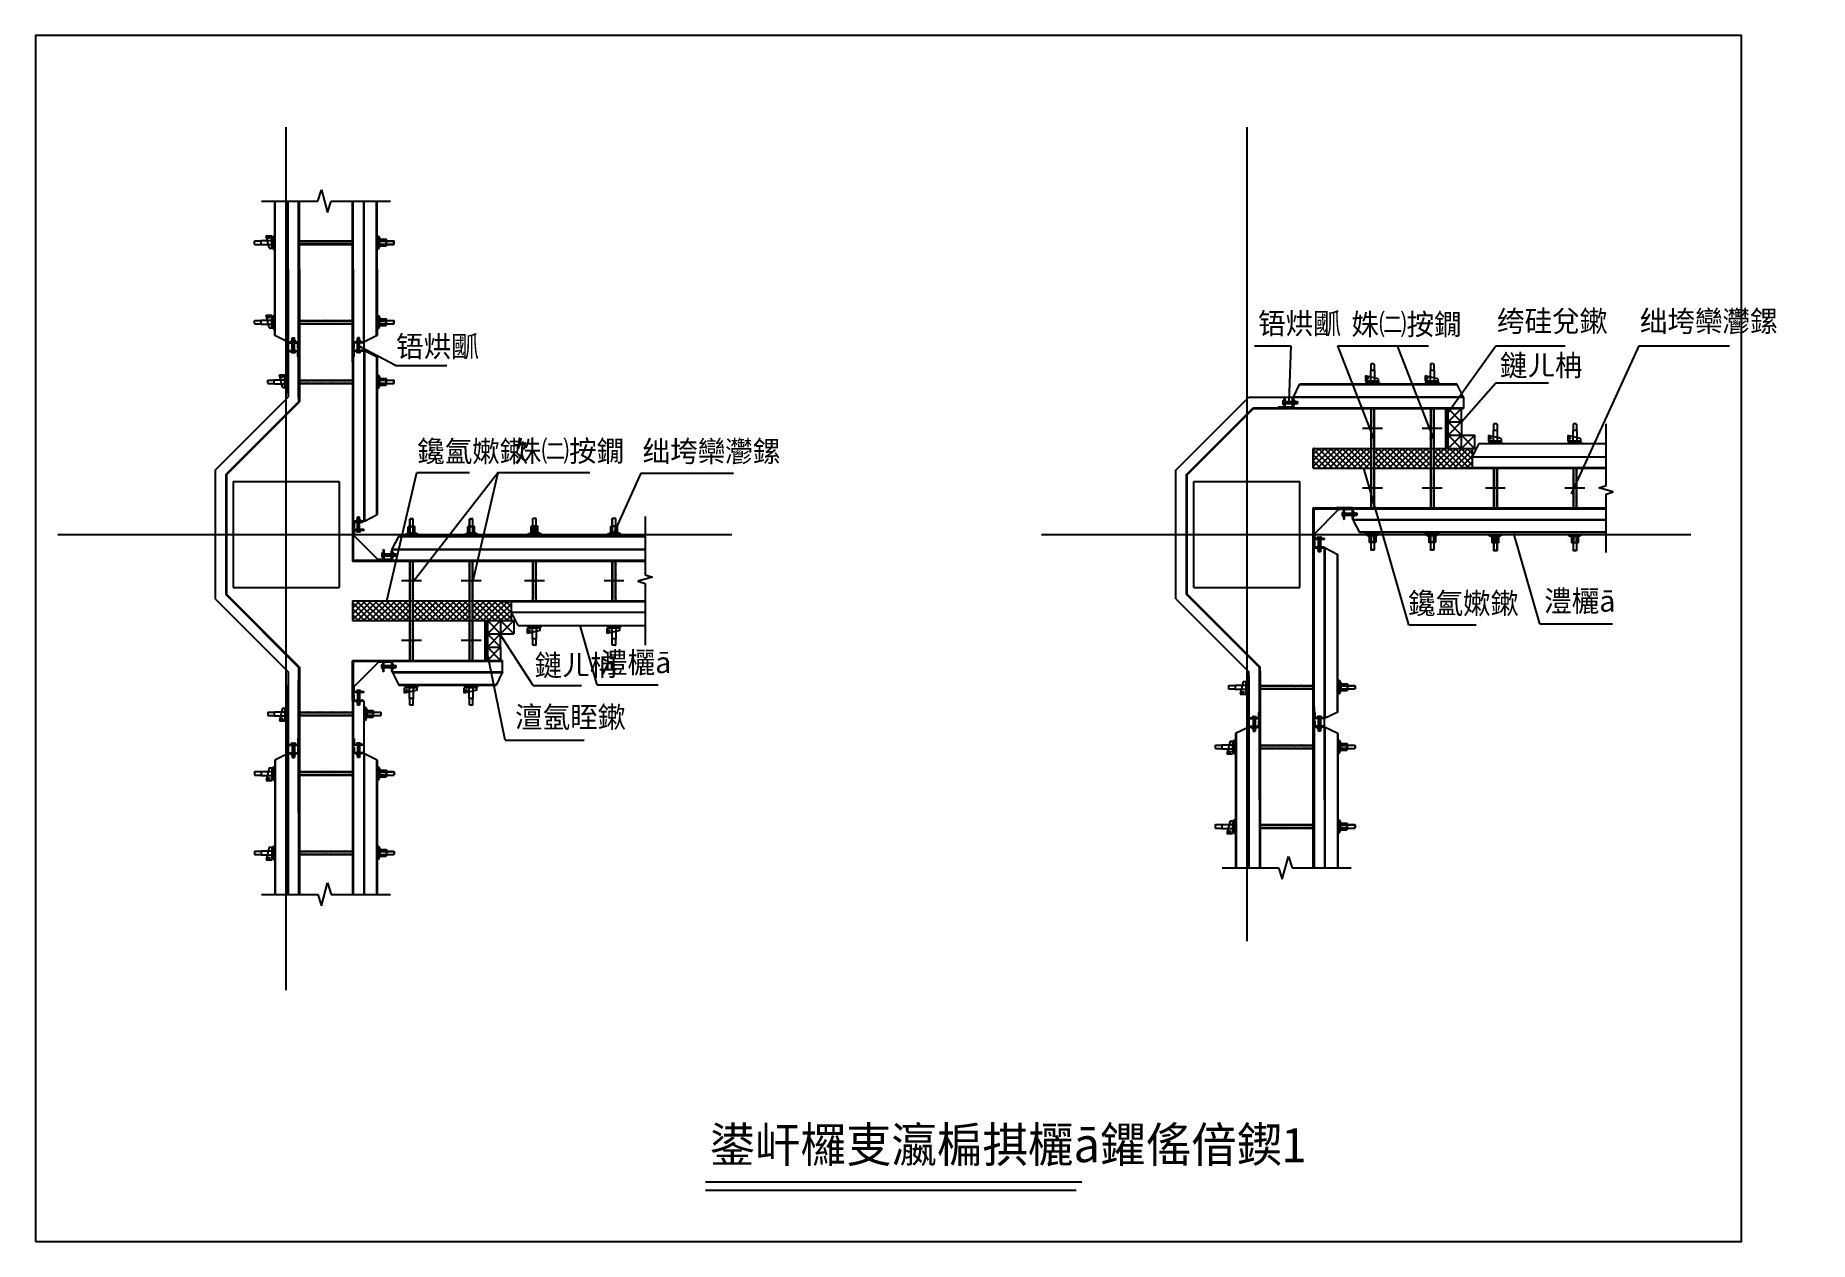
# Model space of a CAD drawing. Header units: metres. Extents: x 0 to 201, y 0 to 136.
import ezdxf

# ---------------------------------------------------------------- set-up
doc = ezdxf.new("R2010")
doc.units = ezdxf.units.M
doc.layers.add(' ', color=7, linetype='Continuous')

msp = doc.modelspace()

# ---------------------------------------------------------------- texts
for s, height, p in [('铻烘爴', 2.4, (138.37, 102.7)), ('姝㈡按鐗', 2.4, (148.92, 102.61)), ('绔硅兌鏉', 2.4, (165.39, 102.97)), ('绌垮欒灪鏍', 2.4, (181.56, 102.96)), ('铻烘爴', 2.4, (40.82, 100.11)), ('鏈ㄦ柟', 2.4, (165.72, 97.95)), ('鑱氳嫰鏉', 2.4, (43.19, 88.24)), ('姝㈡按鐗', 2.4, (54.15, 88.27)), ('绌垮欒灪鏍', 2.4, (68.7, 88.23)), ('鑱氳嫰鏉', 2.4, (155.32, 71.04)), ('澧欐ā', 2.4, (170.73, 71.29)), ('鏈ㄦ柟', 2.4, (56.48, 64.02)), ('澧欐ā', 2.4, (63.89, 64.33)), ('澶氬眰鏉', 2.4, (54.28, 58.16)), ('鍙屽欏叓瀛楄掑欐ā鑺傜偣鍥1', 3.96, (76.28, 8.98))]:
    msp.add_text(s, height=height).set_placement(p)

# ---------------------------------------------------------------- linework, layer by layer
at = {"layer": ' '}
for p, q in [((31.94, 117.75), (32.35, 119.04)), ((32.35, 119.04), (33.05, 116.46)), ((25.58, 117.75), (31.94, 117.75)), ((33.05, 116.46), (33.46, 117.75)), ((33.46, 117.75), (40.16, 117.75)), ((177.74, 85.56), (177.74, 92.56)), ((152.43, 92.02), (150.18, 92.02)), ((159.18, 92.02), (156.93, 92.02)), ((177.74, 85.56), (177.74, 89.94)), ((152.43, 85.27), (150.18, 85.27)), ((159.18, 85.27), (156.93, 85.27)), ((166.33, 85.27), (164.08, 85.27)), ((175.33, 85.27), (173.08, 85.27)), ((176.91, 85.3), (177.74, 85.56)), ((178.56, 84.85), (176.91, 85.3)), ((177.74, 84.58), (178.56, 84.85)), ((177.74, 77.98), (177.74, 84.58)), ((69, 82.06), (69, 75.45)), ((43.69, 74.77), (41.44, 74.77)), ((50.44, 74.77), (48.19, 74.77)), ((57.6, 74.77), (55.35, 74.77)), ((66.6, 74.77), (64.35, 74.77)), ((69.83, 75.19), (68.18, 74.74)), ((68.18, 74.74), (69, 74.48)), ((69, 75.45), (69.83, 75.19)), ((69, 74.48), (69, 67.48)), ((69, 74.48), (69, 70.1)), ((43.69, 68.02), (41.44, 68.02)), ((50.44, 68.02), (48.19, 68.02)), ((134.31, 42.29), (140.67, 42.29)), ((140.67, 42.29), (141.08, 41)), ((141.08, 41), (141.79, 43.58)), ((141.79, 43.58), (142.2, 42.29)), ((142.2, 42.29), (148.89, 42.29)), ((32.35, 38), (33.05, 40.58)), ((33.05, 40.58), (33.46, 39.29)), ((25.58, 39.29), (31.94, 39.29)), ((31.94, 39.29), (32.35, 38)), ((33.46, 39.29), (40.16, 39.29))]:
    msp.add_line(p, q, dxfattribs=at)
for p, q in [((28.37, 28.43), (28.37, 126.14)), ((137.1, 126.14), (137.1, 34)), ((27.08, 102.55), (27.08, 117.75)), ((27.14, 102.55), (27.14, 117.75)), ((28.52, 96.03), (28.52, 117.75)), ((28.58, 96.03), (28.58, 117.75)), ((29.78, 95.53), (29.78, 117.75)), ((29.87, 101.8), (29.87, 117.75)), ((35.87, 101.8), (35.87, 117.75)), ((35.87, 117.75), (35.87, 81.52)), ((35.96, 99.55), (35.96, 117.75)), ((37.16, 101.8), (37.16, 117.75)), ((37.2, 101.83), (37.2, 117.75)), ((38.61, 102.53), (38.61, 117.75)), ((38.66, 102.55), (38.66, 117.75)), ((24.78, 113.22), (24.81, 113.25)), ((24.78, 112.89), (24.78, 113.22)), ((24.78, 112.89), (24.81, 112.86)), ((24.81, 113.25), (25.53, 113.25)), ((24.81, 112.86), (25.53, 112.86)), ((25.53, 112.83), (25.53, 113.28)), ((25.53, 113.28), (26.25, 113.28)), ((25.53, 112.83), (26.35, 112.83)), ((26.11, 113.84), (26.73, 113.84)), ((26.45, 112.41), (26.11, 113.84)), ((26.25, 113.28), (26.73, 113.28)), ((26.35, 112.83), (26.73, 112.83)), ((26.73, 112.41), (26.73, 113.84)), ((26.88, 113.8), (26.73, 113.5)), ((26.88, 112.3), (26.73, 112.6)), ((26.88, 112.3), (26.88, 113.8)), ((26.88, 113.8), (27.03, 113.8)), ((29.78, 113.28), (29.87, 113.28)), ((29.78, 112.83), (29.87, 112.83)), ((29.87, 113.25), (35.87, 113.25)), ((29.87, 113.2), (35.87, 113.2)), ((29.87, 112.9), (35.87, 112.9)), ((29.87, 112.86), (35.87, 112.86)), ((29.94, 113.2), (29.89, 113.25)), ((30.08, 112.86), (30.04, 112.9)), ((30.14, 113.2), (30.1, 113.25)), ((30.15, 112.86), (30.1, 112.9)), ((30.21, 113.2), (30.16, 113.25)), ((30.27, 113.2), (30.23, 113.25)), ((30.28, 112.86), (30.24, 112.9)), ((30.34, 113.2), (30.3, 113.25)), ((30.49, 112.86), (30.44, 112.9)), ((30.54, 113.2), (30.5, 113.25)), ((30.55, 112.86), (30.51, 112.9)), ((30.61, 113.2), (30.57, 113.25)), ((30.62, 112.86), (30.57, 112.9)), ((30.68, 113.2), (30.63, 113.25)), ((30.69, 112.86), (30.64, 112.9)), ((30.75, 113.2), (30.7, 113.25)), ((30.89, 112.86), (30.84, 112.9)), ((30.95, 113.2), (30.9, 113.25)), ((30.96, 112.86), (30.91, 112.9)), ((31.02, 113.2), (30.97, 113.25)), ((31.02, 112.86), (30.98, 112.9)), ((31.08, 113.2), (31.04, 113.25)), ((31.09, 112.86), (31.05, 112.9)), ((31.15, 113.2), (31.11, 113.25)), ((31.29, 112.86), (31.25, 112.9)), ((31.35, 113.2), (31.31, 113.25)), ((31.36, 112.86), (31.32, 112.9)), ((31.42, 113.2), (31.37, 113.25)), ((31.43, 112.86), (31.38, 112.9)), ((32.3, 113.2), (32.25, 113.25)), ((32.3, 112.86), (32.26, 112.9)), ((32.36, 113.2), (32.32, 113.25)), ((32.51, 112.86), (32.46, 112.9)), ((32.56, 113.2), (32.52, 113.25)), ((32.57, 112.86), (32.53, 112.9)), ((32.63, 113.2), (32.59, 113.25)), ((32.64, 112.86), (32.6, 112.9)), ((32.7, 113.2), (32.65, 113.25)), ((32.71, 112.86), (32.66, 112.9)), ((32.77, 113.2), (32.72, 113.25)), ((32.91, 112.86), (32.86, 112.9)), ((32.97, 113.2), (32.92, 113.25)), ((32.98, 112.86), (32.93, 112.9)), ((33.04, 113.2), (32.99, 113.25)), ((33.04, 112.86), (33, 112.9)), ((33.1, 113.2), (33.06, 113.25)), ((33.11, 112.86), (33.07, 112.9)), ((33.17, 113.2), (33.13, 113.25)), ((33.31, 112.86), (33.27, 112.9)), ((33.37, 113.2), (33.33, 113.25)), ((33.38, 112.86), (33.34, 112.9)), ((33.44, 113.2), (33.4, 113.25)), ((33.45, 112.86), (33.4, 112.9)), ((33.51, 113.2), (33.46, 113.25)), ((33.52, 112.86), (33.47, 112.9)), ((33.58, 113.2), (33.53, 113.25)), ((33.72, 112.86), (33.67, 112.9)), ((34.12, 112.86), (34.08, 112.9)), ((34.18, 113.2), (34.14, 113.25)), ((34.19, 112.86), (34.14, 112.9)), ((34.25, 113.2), (34.2, 113.25)), ((34.26, 112.86), (34.21, 112.9)), ((34.32, 113.2), (34.27, 113.25)), ((34.32, 112.86), (34.28, 112.9)), ((34.38, 113.2), (34.34, 113.25)), ((34.53, 112.86), (34.48, 112.9)), ((34.59, 113.2), (34.54, 113.25)), ((34.59, 112.86), (34.55, 112.9)), ((34.65, 113.2), (34.61, 113.25)), ((34.66, 112.86), (34.62, 112.9)), ((34.72, 113.2), (34.68, 113.25)), ((34.73, 112.86), (34.68, 112.9)), ((34.79, 113.2), (34.74, 113.25)), ((34.93, 112.86), (34.89, 112.9)), ((34.99, 113.2), (34.94, 113.25)), ((35, 112.86), (34.95, 112.9)), ((35.06, 113.2), (35.01, 113.25)), ((35.07, 112.86), (35.02, 112.9)), ((35.12, 113.2), (35.08, 113.25)), ((35.13, 112.86), (35.09, 112.9)), ((35.19, 113.2), (35.15, 113.25)), ((35.33, 112.86), (35.29, 112.9)), ((35.39, 113.2), (35.35, 113.25)), ((35.4, 112.86), (35.36, 112.9)), ((35.46, 113.2), (35.42, 113.25)), ((35.47, 112.86), (35.42, 112.9)), ((35.53, 113.2), (35.48, 113.25)), ((35.54, 112.86), (35.49, 112.9)), ((35.6, 113.2), (35.55, 113.25)), ((35.74, 112.86), (35.69, 112.9)), ((35.8, 113.2), (35.75, 113.25)), ((35.81, 112.86), (35.76, 112.9)), ((35.87, 113.2), (35.82, 113.25)), ((35.87, 113.28), (35.96, 113.28)), ((35.87, 112.83), (35.96, 112.83)), ((38.82, 113.8), (38.67, 113.8)), ((38.82, 113.8), (38.97, 113.5)), ((38.82, 112.3), (38.82, 113.8)), ((38.82, 112.3), (38.97, 112.6)), ((38.97, 112.6), (38.97, 113.5)), ((38.97, 113.43), (39.69, 113.43)), ((38.97, 113.22), (39.69, 113.22)), ((38.97, 112.89), (39.69, 112.89)), ((38.97, 112.68), (39.69, 112.68)), ((39.72, 113.4), (39.69, 113.43)), ((39.69, 112.68), (39.69, 113.43)), ((39.72, 112.71), (39.69, 112.68)), ((39.72, 112.71), (39.72, 113.4)), ((39.72, 113.25), (40.56, 113.25)), ((39.72, 113.23), (40.56, 113.23)), ((39.72, 112.87), (40.56, 112.87)), ((39.72, 112.86), (40.56, 112.86)), ((40.59, 113.22), (40.56, 113.25)), ((40.56, 112.86), (40.56, 113.25)), ((40.56, 112.86), (40.59, 112.89)), ((40.59, 112.89), (40.59, 113.22)), ((26.45, 112.41), (26.73, 112.41)), ((26.88, 112.3), (27.03, 112.3)), ((38.82, 112.3), (38.67, 112.3)), ((28.58, 110.02), (28.58, 95.55)), ((29.78, 110.02), (29.78, 95.05)), ((29.87, 110.02), (29.87, 95.02)), ((35.96, 110.02), (35.96, 77.11)), ((37.16, 110.02), (37.16, 81.52)), ((37.16, 110.02), (37.16, 81.52)), ((38.66, 110.02), (38.66, 102.55)), ((26.11, 104.84), (26.73, 104.84)), ((26.45, 103.41), (26.11, 104.84)), ((26.73, 103.41), (26.73, 104.84)), ((26.88, 104.8), (26.73, 104.5)), ((26.88, 104.8), (27.03, 104.8)), ((26.88, 103.3), (26.88, 104.8)), ((38.82, 104.8), (38.67, 104.8)), ((38.82, 104.8), (38.97, 104.5)), ((38.82, 103.3), (38.82, 104.8)), ((38.97, 103.6), (38.97, 104.5)), ((38.97, 104.43), (39.69, 104.43)), ((39.72, 104.4), (39.69, 104.43)), ((39.69, 103.68), (39.69, 104.43)), ((39.72, 103.71), (39.72, 104.4)), ((24.78, 104.22), (24.81, 104.25)), ((24.78, 103.89), (24.78, 104.22)), ((24.78, 103.89), (24.81, 103.86)), ((24.81, 104.25), (25.53, 104.25)), ((24.81, 103.86), (25.53, 103.86)), ((25.53, 103.83), (25.53, 104.28)), ((25.53, 104.28), (26.25, 104.28)), ((25.53, 103.83), (26.35, 103.83)), ((26.25, 104.28), (26.73, 104.28)), ((26.35, 103.83), (26.73, 103.83)), ((26.45, 103.41), (26.73, 103.41)), ((26.88, 103.3), (26.73, 103.6)), ((26.88, 103.3), (27.03, 103.3)), ((28.58, 101.8), (27.08, 102.55)), ((29.78, 104.28), (29.87, 104.28)), ((29.78, 103.83), (29.87, 103.83)), ((29.87, 104.25), (35.87, 104.25)), ((29.87, 104.2), (35.87, 104.2)), ((29.87, 103.9), (35.87, 103.9)), ((29.87, 103.86), (35.87, 103.86)), ((29.94, 104.2), (29.89, 104.25)), ((30.08, 103.86), (30.04, 103.9)), ((30.14, 104.2), (30.1, 104.25)), ((30.15, 103.86), (30.1, 103.9)), ((30.21, 104.2), (30.16, 104.25)), ((30.27, 104.2), (30.23, 104.25)), ((30.28, 103.86), (30.24, 103.9)), ((30.34, 104.2), (30.3, 104.25)), ((30.49, 103.86), (30.44, 103.9)), ((30.54, 104.2), (30.5, 104.25)), ((30.55, 103.86), (30.51, 103.9)), ((30.61, 104.2), (30.57, 104.25)), ((30.62, 103.86), (30.57, 103.9)), ((30.68, 104.2), (30.63, 104.25)), ((30.69, 103.86), (30.64, 103.9)), ((30.75, 104.2), (30.7, 104.25)), ((30.89, 103.86), (30.84, 103.9)), ((30.95, 104.2), (30.9, 104.25)), ((30.96, 103.86), (30.91, 103.9)), ((31.02, 104.2), (30.97, 104.25)), ((31.02, 103.86), (30.98, 103.9)), ((31.08, 104.2), (31.04, 104.25)), ((31.09, 103.86), (31.05, 103.9)), ((31.15, 104.2), (31.11, 104.25)), ((31.29, 103.86), (31.25, 103.9)), ((31.35, 104.2), (31.31, 104.25)), ((31.36, 103.86), (31.32, 103.9)), ((31.42, 104.2), (31.37, 104.25)), ((31.43, 103.86), (31.38, 103.9)), ((31.49, 104.2), (31.44, 104.25)), ((31.5, 103.86), (31.45, 103.9)), ((31.55, 104.2), (31.51, 104.25)), ((31.7, 103.86), (31.65, 103.9)), ((31.76, 104.2), (31.71, 104.25)), ((31.76, 103.86), (31.72, 103.9)), ((31.82, 104.2), (31.78, 104.25)), ((31.83, 103.86), (31.79, 103.9)), ((31.89, 104.2), (31.85, 104.25)), ((31.9, 103.86), (31.85, 103.9)), ((31.96, 104.2), (31.91, 104.25)), ((32.1, 103.86), (32.06, 103.9)), ((32.16, 104.2), (32.12, 104.25)), ((32.17, 103.86), (32.12, 103.9)), ((32.23, 104.2), (32.18, 104.25)), ((32.24, 103.86), (32.19, 103.9)), ((32.3, 104.2), (32.25, 104.25)), ((32.3, 103.86), (32.26, 103.9)), ((32.36, 104.2), (32.32, 104.25)), ((32.51, 103.86), (32.46, 103.9)), ((32.56, 104.2), (32.52, 104.25)), ((32.57, 103.86), (32.53, 103.9)), ((32.63, 104.2), (32.59, 104.25)), ((32.64, 103.86), (32.6, 103.9)), ((32.7, 104.2), (32.65, 104.25)), ((32.71, 103.86), (32.66, 103.9)), ((32.77, 104.2), (32.72, 104.25)), ((32.91, 103.86), (32.86, 103.9)), ((32.97, 104.2), (32.92, 104.25)), ((32.98, 103.86), (32.93, 103.9)), ((33.04, 104.2), (32.99, 104.25)), ((33.04, 103.86), (33, 103.9)), ((33.1, 104.2), (33.06, 104.25)), ((33.11, 103.86), (33.07, 103.9)), ((33.17, 104.2), (33.13, 104.25)), ((33.31, 103.86), (33.27, 103.9)), ((33.37, 104.2), (33.33, 104.25)), ((33.38, 103.86), (33.34, 103.9)), ((33.44, 104.2), (33.4, 104.25)), ((33.45, 103.86), (33.4, 103.9)), ((33.51, 104.2), (33.46, 104.25)), ((33.52, 103.86), (33.47, 103.9)), ((33.58, 104.2), (33.53, 104.25)), ((33.72, 103.86), (33.67, 103.9)), ((33.78, 104.2), (33.73, 104.25)), ((33.79, 103.86), (33.74, 103.9)), ((33.84, 104.2), (33.8, 104.25)), ((33.85, 103.86), (33.81, 103.9)), ((33.91, 104.2), (33.87, 104.25)), ((33.92, 103.86), (33.88, 103.9)), ((33.98, 104.2), (33.93, 104.25)), ((34.12, 103.86), (34.08, 103.9)), ((34.18, 104.2), (34.14, 104.25)), ((34.19, 103.86), (34.14, 103.9)), ((34.25, 104.2), (34.2, 104.25)), ((34.26, 103.86), (34.21, 103.9)), ((34.32, 104.2), (34.27, 104.25)), ((34.32, 103.86), (34.28, 103.9)), ((34.38, 104.2), (34.34, 104.25)), ((34.53, 103.86), (34.48, 103.9)), ((34.59, 104.2), (34.54, 104.25)), ((34.59, 103.86), (34.55, 103.9)), ((34.65, 104.2), (34.61, 104.25)), ((34.66, 103.86), (34.62, 103.9)), ((34.72, 104.2), (34.68, 104.25)), ((34.73, 103.86), (34.68, 103.9)), ((34.79, 104.2), (34.74, 104.25)), ((34.93, 103.86), (34.89, 103.9)), ((34.99, 104.2), (34.94, 104.25)), ((35, 103.86), (34.95, 103.9)), ((35.06, 104.2), (35.01, 104.25)), ((35.07, 103.86), (35.02, 103.9)), ((35.12, 104.2), (35.08, 104.25)), ((35.13, 103.86), (35.09, 103.9)), ((35.19, 104.2), (35.15, 104.25)), ((35.33, 103.86), (35.29, 103.9)), ((35.39, 104.2), (35.35, 104.25)), ((35.4, 103.86), (35.36, 103.9)), ((35.46, 104.2), (35.42, 104.25)), ((35.47, 103.86), (35.42, 103.9)), ((35.53, 104.2), (35.48, 104.25)), ((35.54, 103.86), (35.49, 103.9)), ((35.6, 104.2), (35.55, 104.25)), ((35.74, 103.86), (35.69, 103.9)), ((35.8, 104.2), (35.75, 104.25)), ((35.81, 103.86), (35.76, 103.9)), ((35.87, 104.2), (35.82, 104.25)), ((35.87, 104.28), (35.96, 104.28)), ((35.87, 103.83), (35.96, 103.83)), ((38.66, 102.55), (37.16, 101.8)), ((38.82, 103.3), (38.67, 103.3)), ((38.82, 103.3), (38.97, 103.6)), ((38.97, 104.22), (39.69, 104.22)), ((38.97, 103.89), (39.69, 103.89)), ((38.97, 103.68), (39.69, 103.68)), ((39.72, 103.71), (39.69, 103.68)), ((39.72, 104.25), (40.56, 104.25)), ((39.72, 104.23), (40.56, 104.23)), ((39.72, 103.87), (40.56, 103.87)), ((39.72, 103.86), (40.56, 103.86)), ((40.56, 103.86), (40.56, 104.25)), ((40.59, 104.22), (40.56, 104.25)), ((40.56, 103.86), (40.59, 103.89)), ((40.59, 103.89), (40.59, 104.22)), ((28.58, 101.8), (29.87, 101.8)), ((29.87, 101.8), (28.58, 101.8)), ((28.58, 100.86), (29.78, 100.86)), ((28.58, 100.81), (28.58, 100.86)), ((28.62, 100.77), (29.64, 100.77)), ((28.65, 101.76), (28.65, 101.8)), ((28.7, 101.71), (29.64, 101.71)), ((28.98, 101.95), (28.98, 101.82)), ((28.98, 100.63), (28.98, 100.77)), ((29, 101.97), (29.07, 101.97)), ((29, 101.97), (29.36, 101.97)), ((29, 101.8), (29.07, 101.8)), ((29, 101.8), (29.36, 101.8)), ((29, 100.62), (29.07, 100.62)), ((29, 100.62), (29.36, 100.62)), ((29.04, 101.71), (29.04, 101.8)), ((29.04, 100.77), (29.04, 100.86)), ((29.06, 102.25), (29.07, 102.27)), ((29.06, 101.97), (29.06, 102.25)), ((29.06, 102.25), (29.3, 102.25)), ((29.06, 100.86), (29.06, 101.71)), ((29.07, 101.97), (29.07, 102.27)), ((29.07, 102.27), (29.28, 102.27)), ((29.07, 100.86), (29.07, 101.71)), ((29.09, 101.95), (29.09, 101.82)), ((29.09, 100.63), (29.09, 100.77)), ((29.27, 101.95), (29.27, 101.82)), ((29.27, 100.63), (29.27, 100.77)), ((29.28, 101.97), (29.28, 102.27)), ((29.28, 102.27), (29.3, 102.25)), ((29.28, 100.86), (29.28, 101.71)), ((29.3, 101.97), (29.3, 102.25)), ((29.3, 100.86), (29.3, 101.71)), ((29.31, 101.71), (29.31, 101.8)), ((29.31, 100.77), (29.31, 100.86)), ((29.37, 101.95), (29.37, 101.82)), ((29.37, 100.63), (29.37, 100.77)), ((29.69, 101.1), (29.69, 101.67)), ((29.69, 100.15), (29.69, 100.72)), ((29.73, 101.05), (29.78, 101.05)), ((29.78, 101.76), (29.87, 101.76)), ((29.87, 95.49), (29.87, 102.24)), ((29.87, 99.55), (29.87, 101.76)), ((37.16, 101.8), (35.87, 101.8)), ((35.96, 101.76), (35.87, 101.76)), ((35.87, 99.55), (35.87, 101.76)), ((36, 101.05), (35.96, 101.05)), ((37.16, 100.86), (35.96, 100.86)), ((36.05, 101.1), (36.05, 101.67)), ((36.05, 100.15), (36.05, 100.72)), ((37.04, 101.71), (36.09, 101.71)), ((37.11, 100.77), (36.09, 100.77)), ((36.36, 101.95), (36.36, 101.82)), ((36.36, 100.63), (36.36, 100.77)), ((36.74, 101.97), (36.38, 101.97)), ((36.74, 101.8), (36.38, 101.8)), ((36.74, 100.62), (36.38, 100.62)), ((36.42, 101.71), (36.42, 101.8)), ((36.42, 100.77), (36.42, 100.86)), ((36.45, 102.27), (36.44, 102.25)), ((36.44, 101.97), (36.44, 102.25)), ((36.68, 102.25), (36.44, 102.25)), ((36.44, 100.86), (36.44, 101.71)), ((36.45, 101.97), (36.45, 102.27)), ((36.66, 102.27), (36.45, 102.27)), ((36.45, 100.86), (36.45, 101.71)), ((36.47, 101.95), (36.47, 101.82)), ((36.47, 100.63), (36.47, 100.77)), ((36.65, 101.95), (36.65, 101.82)), ((36.65, 100.63), (36.65, 100.77)), ((36.66, 101.97), (36.66, 102.27)), ((36.68, 102.25), (36.66, 102.27)), ((36.74, 101.97), (36.66, 101.97)), ((36.74, 101.8), (36.66, 101.8)), ((36.66, 100.86), (36.66, 101.71)), ((36.74, 100.62), (36.66, 100.62)), ((36.68, 101.97), (36.68, 102.25)), ((36.68, 100.86), (36.68, 101.71)), ((40.73, 99.16), (36.68, 101.29)), ((36.69, 101.71), (36.69, 101.8)), ((36.69, 100.77), (36.69, 100.86)), ((36.75, 101.95), (36.75, 101.82)), ((36.75, 100.63), (36.75, 100.77)), ((37.08, 101.76), (37.08, 101.8)), ((38.66, 100.11), (37.16, 100.86)), ((37.16, 100.81), (37.16, 100.86)), ((37.22, 100.83), (37.22, 81.52)), ((137.94, 101.38), (142.05, 101.38)), ((142.05, 101.38), (141.83, 95.07)), ((147.34, 101.38), (157.66, 101.38)), ((147.34, 101.38), (151.5, 90.71)), ((154.09, 101.38), (158.25, 90.71)), ((159.6, 93.49), (165.26, 101.38)), ((165.26, 101.38), (173.1, 101.38)), ((181.43, 101.37), (173.8, 84.62)), ((181.43, 101.37), (191.71, 101.37)), ((29.73, 100.11), (29.78, 100.11)), ((36, 100.11), (35.96, 100.11)), ((38.6, 100.14), (38.6, 82.24)), ((38.66, 100.11), (38.66, 82.27)), ((40.73, 99.16), (46.57, 99.16)), ((151.53, 98.57), (151.08, 98.57)), ((151.08, 98.57), (151.08, 97.85)), ((151.14, 99.32), (151.11, 99.29)), ((151.11, 99.29), (151.11, 98.57)), ((151.47, 99.32), (151.14, 99.32)), ((151.47, 99.32), (151.5, 99.29)), ((151.5, 99.29), (151.5, 98.57)), ((151.53, 98.57), (151.53, 97.74)), ((158.28, 98.57), (157.83, 98.57)), ((157.83, 98.57), (157.83, 97.85)), ((157.89, 99.32), (157.86, 99.29)), ((157.86, 99.29), (157.86, 98.57)), ((158.22, 99.32), (157.89, 99.32)), ((158.22, 99.32), (158.25, 99.29)), ((158.25, 99.29), (158.25, 98.57)), ((158.28, 98.57), (158.28, 97.74)), ((26.28, 97.47), (26.31, 97.5)), ((26.28, 97.14), (26.28, 97.47)), ((26.28, 97.14), (26.31, 97.11)), ((26.31, 97.5), (27.03, 97.5)), ((26.31, 97.11), (27.03, 97.11)), ((27.03, 97.53), (27.75, 97.53)), ((27.03, 97.08), (27.03, 97.53)), ((27.03, 97.08), (27.85, 97.08)), ((27.61, 98.09), (28.23, 98.09)), ((27.95, 96.66), (27.61, 98.09)), ((27.75, 97.53), (28.23, 97.53)), ((27.85, 97.08), (28.23, 97.08)), ((27.95, 96.66), (28.23, 96.66)), ((28.23, 96.66), (28.23, 98.09)), ((28.38, 98.05), (28.23, 97.75)), ((28.38, 96.55), (28.23, 96.85)), ((28.38, 98.05), (28.53, 98.05)), ((28.38, 96.55), (28.38, 98.05)), ((28.38, 96.55), (28.53, 96.55)), ((29.78, 97.53), (29.87, 97.53)), ((29.78, 97.08), (29.87, 97.08)), ((29.87, 97.5), (35.87, 97.5)), ((29.87, 97.45), (35.87, 97.45)), ((29.87, 97.15), (35.87, 97.15)), ((29.87, 97.11), (35.87, 97.11)), ((29.94, 97.45), (29.89, 97.5)), ((30.08, 97.11), (30.04, 97.15)), ((30.14, 97.45), (30.1, 97.5)), ((30.15, 97.11), (30.1, 97.15)), ((30.21, 97.45), (30.16, 97.5)), ((30.27, 97.45), (30.23, 97.5)), ((30.28, 97.11), (30.24, 97.15)), ((30.34, 97.45), (30.3, 97.5)), ((30.49, 97.11), (30.44, 97.15)), ((30.54, 97.45), (30.5, 97.5)), ((30.55, 97.11), (30.51, 97.15)), ((30.61, 97.45), (30.57, 97.5)), ((30.62, 97.11), (30.57, 97.15)), ((30.68, 97.45), (30.63, 97.5)), ((30.69, 97.11), (30.64, 97.15)), ((30.75, 97.45), (30.7, 97.5)), ((30.89, 97.11), (30.84, 97.15)), ((30.95, 97.45), (30.9, 97.5)), ((30.96, 97.11), (30.91, 97.15)), ((31.02, 97.45), (30.97, 97.5)), ((31.02, 97.11), (30.98, 97.15)), ((31.08, 97.45), (31.04, 97.5)), ((31.09, 97.11), (31.05, 97.15)), ((31.15, 97.45), (31.11, 97.5)), ((31.29, 97.11), (31.25, 97.15)), ((31.35, 97.45), (31.31, 97.5)), ((31.36, 97.11), (31.32, 97.15)), ((31.42, 97.45), (31.37, 97.5)), ((31.43, 97.11), (31.38, 97.15)), ((31.49, 97.45), (31.44, 97.5)), ((31.5, 97.11), (31.45, 97.15)), ((31.55, 97.45), (31.51, 97.5)), ((31.7, 97.11), (31.65, 97.15)), ((31.76, 97.45), (31.71, 97.5)), ((31.76, 97.11), (31.72, 97.15)), ((31.82, 97.45), (31.78, 97.5)), ((31.83, 97.11), (31.79, 97.15)), ((31.89, 97.45), (31.85, 97.5)), ((31.9, 97.11), (31.85, 97.15)), ((31.96, 97.45), (31.91, 97.5)), ((32.1, 97.11), (32.06, 97.15)), ((32.16, 97.45), (32.12, 97.5)), ((32.17, 97.11), (32.12, 97.15)), ((32.23, 97.45), (32.18, 97.5)), ((32.24, 97.11), (32.19, 97.15)), ((32.3, 97.45), (32.25, 97.5)), ((32.3, 97.11), (32.26, 97.15)), ((32.36, 97.45), (32.32, 97.5)), ((32.51, 97.11), (32.46, 97.15)), ((32.56, 97.45), (32.52, 97.5)), ((32.57, 97.11), (32.53, 97.15)), ((32.63, 97.45), (32.59, 97.5)), ((32.64, 97.11), (32.6, 97.15)), ((32.7, 97.45), (32.65, 97.5)), ((32.71, 97.11), (32.66, 97.15)), ((32.77, 97.45), (32.72, 97.5)), ((32.91, 97.11), (32.86, 97.15)), ((32.97, 97.45), (32.92, 97.5)), ((32.98, 97.11), (32.93, 97.15)), ((33.04, 97.45), (32.99, 97.5)), ((33.04, 97.11), (33, 97.15)), ((33.1, 97.45), (33.06, 97.5)), ((33.11, 97.11), (33.07, 97.15)), ((33.17, 97.45), (33.13, 97.5)), ((33.31, 97.11), (33.27, 97.15)), ((33.37, 97.45), (33.33, 97.5)), ((33.38, 97.11), (33.34, 97.15)), ((33.44, 97.45), (33.4, 97.5)), ((33.45, 97.11), (33.4, 97.15)), ((33.51, 97.45), (33.46, 97.5)), ((33.52, 97.11), (33.47, 97.15)), ((33.58, 97.45), (33.53, 97.5)), ((33.72, 97.11), (33.67, 97.15)), ((33.78, 97.45), (33.73, 97.5)), ((33.79, 97.11), (33.74, 97.15)), ((33.84, 97.45), (33.8, 97.5)), ((33.85, 97.11), (33.81, 97.15)), ((33.91, 97.45), (33.87, 97.5)), ((33.92, 97.11), (33.88, 97.15)), ((33.98, 97.45), (33.93, 97.5)), ((34.12, 97.11), (34.08, 97.15)), ((34.18, 97.45), (34.14, 97.5)), ((34.19, 97.11), (34.14, 97.15)), ((34.25, 97.45), (34.2, 97.5)), ((34.26, 97.11), (34.21, 97.15)), ((34.32, 97.45), (34.27, 97.5)), ((34.32, 97.11), (34.28, 97.15)), ((34.38, 97.45), (34.34, 97.5)), ((34.53, 97.11), (34.48, 97.15)), ((34.59, 97.45), (34.54, 97.5)), ((34.59, 97.11), (34.55, 97.15)), ((34.65, 97.45), (34.61, 97.5)), ((34.66, 97.11), (34.62, 97.15)), ((34.72, 97.45), (34.68, 97.5)), ((34.73, 97.11), (34.68, 97.15)), ((34.79, 97.45), (34.74, 97.5)), ((34.93, 97.11), (34.89, 97.15)), ((34.99, 97.45), (34.94, 97.5)), ((35, 97.11), (34.95, 97.15)), ((35.06, 97.45), (35.01, 97.5)), ((35.07, 97.11), (35.02, 97.15)), ((35.12, 97.45), (35.08, 97.5)), ((35.13, 97.11), (35.09, 97.15)), ((35.19, 97.45), (35.15, 97.5)), ((35.33, 97.11), (35.29, 97.15)), ((35.39, 97.45), (35.35, 97.5)), ((35.4, 97.11), (35.36, 97.15)), ((35.46, 97.45), (35.42, 97.5)), ((35.47, 97.11), (35.42, 97.15)), ((35.53, 97.45), (35.48, 97.5)), ((35.54, 97.11), (35.49, 97.15)), ((35.6, 97.45), (35.55, 97.5)), ((35.74, 97.11), (35.69, 97.15)), ((35.8, 97.45), (35.75, 97.5)), ((35.81, 97.11), (35.76, 97.15)), ((35.87, 97.45), (35.82, 97.5)), ((35.87, 97.53), (35.96, 97.53)), ((35.87, 97.08), (35.96, 97.08)), ((38.83, 98.05), (38.68, 98.05)), ((38.83, 96.55), (38.68, 96.55)), ((38.83, 96.55), (38.83, 98.05)), ((38.83, 98.05), (38.98, 97.75)), ((38.83, 96.55), (38.98, 96.85)), ((38.98, 96.85), (38.98, 97.75)), ((38.98, 97.68), (39.7, 97.68)), ((38.98, 97.47), (39.7, 97.47)), ((38.98, 97.14), (39.7, 97.14)), ((38.98, 96.93), (39.7, 96.93)), ((39.7, 96.93), (39.7, 97.68)), ((39.73, 97.65), (39.7, 97.68)), ((39.73, 96.96), (39.7, 96.93)), ((39.73, 96.96), (39.73, 97.65)), ((39.73, 97.5), (40.57, 97.5)), ((39.73, 97.48), (40.57, 97.48)), ((39.73, 97.12), (40.57, 97.12)), ((39.73, 97.11), (40.57, 97.11)), ((40.57, 97.11), (40.57, 97.5)), ((40.6, 97.47), (40.57, 97.5)), ((40.57, 97.11), (40.6, 97.14)), ((40.6, 97.14), (40.6, 97.47)), ((142.35, 95.56), (143.1, 97.06)), ((143.07, 97), (160.88, 97)), ((143.1, 97.06), (160.85, 97.06)), ((151.94, 97.64), (150.51, 97.98)), ((150.51, 97.98), (150.51, 97.37)), ((151.94, 97.37), (150.51, 97.37)), ((150.55, 97.22), (150.85, 97.37)), ((152.05, 97.22), (150.55, 97.22)), ((150.55, 97.22), (150.55, 97.07)), ((151.08, 97.85), (151.08, 97.37)), ((151.53, 97.74), (151.53, 97.37)), ((152.05, 97.22), (151.75, 97.37)), ((151.94, 97.64), (151.94, 97.37)), ((152.05, 97.22), (152.05, 97.07)), ((158.69, 97.64), (157.26, 97.98)), ((157.26, 97.98), (157.26, 97.37)), ((158.69, 97.37), (157.26, 97.37)), ((157.3, 97.22), (157.6, 97.37)), ((158.8, 97.22), (157.3, 97.22)), ((157.3, 97.22), (157.3, 97.07)), ((157.83, 97.85), (157.83, 97.37)), ((158.28, 97.74), (158.28, 97.37)), ((158.8, 97.22), (158.5, 97.37)), ((158.69, 97.64), (158.69, 97.37)), ((158.8, 97.22), (158.8, 97.07)), ((161.6, 95.56), (160.85, 97.06)), ((161.37, 92.77), (165.26, 97.2)), ((165.26, 97.2), (171.24, 97.2)), ((20.33, 87.3), (28.58, 95.55)), ((21.53, 86.8), (29.78, 95.05)), ((21.62, 86.77), (29.87, 95.02)), ((129.06, 87.3), (137.32, 95.56)), ((130.26, 86.8), (137.81, 94.36)), ((137.32, 95.56), (148.15, 95.56)), ((137.81, 94.36), (161.6, 94.36)), ((140.65, 94.38), (140.65, 94.35)), ((141.25, 94.44), (140.71, 94.44)), ((141.16, 95.13), (141.16, 95.06)), ((141.16, 95.13), (141.16, 94.77)), ((141.18, 95.15), (141.31, 95.15)), ((141.18, 95.04), (141.31, 95.04)), ((141.18, 94.86), (141.31, 94.86)), ((141.18, 94.76), (141.31, 94.76)), ((141.31, 95.49), (141.31, 94.5)), ((141.31, 95.09), (141.4, 95.09)), ((141.31, 94.82), (141.4, 94.82)), ((141.4, 95.56), (141.4, 94.36)), ((141.4, 95.07), (142.26, 95.07)), ((141.4, 95.06), (142.26, 95.06)), ((141.4, 94.85), (142.26, 94.85)), ((141.4, 94.83), (142.26, 94.83)), ((141.55, 94.38), (141.55, 94.36)), ((142.2, 94.44), (141.61, 94.44)), ((142.26, 94.5), (142.26, 95.42)), ((142.26, 95.09), (142.35, 95.09)), ((142.26, 94.82), (142.35, 94.82)), ((142.3, 94.36), (142.3, 94.27)), ((142.35, 95.48), (142.32, 95.48)), ((142.35, 95.56), (161.6, 95.56)), ((142.35, 95.56), (142.35, 94.27)), ((142.35, 94.35), (142.35, 95.56)), ((142.35, 95.55), (142.35, 94.27)), ((142.35, 95.55), (142.35, 94.27)), ((142.35, 95.13), (142.35, 95.06)), ((142.35, 95.13), (142.35, 94.77)), ((142.5, 95.15), (142.36, 95.15)), ((142.5, 95.04), (142.36, 95.04)), ((142.5, 94.86), (142.36, 94.86)), ((142.5, 94.76), (142.36, 94.76)), ((142.38, 95.62), (161.57, 95.62)), ((142.51, 95.13), (142.51, 95.06)), ((142.51, 95.13), (142.51, 94.77)), ((142.51, 95.07), (142.8, 95.07)), ((142.51, 95.06), (142.81, 95.06)), ((142.51, 94.85), (142.81, 94.85)), ((142.51, 94.83), (142.8, 94.83)), ((142.8, 95.07), (142.81, 95.06)), ((142.8, 95.07), (142.8, 94.83)), ((142.81, 94.85), (142.8, 94.83)), ((142.81, 95.06), (142.81, 94.85)), ((149.1, 95.56), (161.6, 95.56)), ((151.11, 94.36), (151.11, 83.02)), ((151.15, 94.36), (151.15, 83.02)), ((151.45, 94.36), (151.45, 83.02)), ((151.5, 94.36), (151.5, 83.02)), ((157.86, 94.36), (157.86, 83.02)), ((157.9, 94.36), (157.9, 83.02)), ((158.2, 94.36), (158.2, 83.02)), ((158.25, 94.36), (158.25, 83.02)), ((161.6, 95.56), (161.6, 94.27)), ((130.35, 86.77), (137.85, 94.27)), ((137.85, 94.27), (142.3, 94.27)), ((142.35, 94.27), (149.05, 94.27)), ((149.1, 94.27), (161.6, 94.27)), ((151.15, 93.98), (151.11, 94.02)), ((151.15, 93.91), (151.11, 93.95)), ((151.15, 93.84), (151.11, 93.89)), ((151.15, 93.77), (151.11, 93.82)), ((151.15, 93.57), (151.11, 93.62)), ((151.15, 93.5), (151.11, 93.55)), ((151.15, 93.44), (151.11, 93.48)), ((151.15, 93.37), (151.11, 93.41)), ((151.15, 93.17), (151.11, 93.21)), ((151.15, 93.1), (151.11, 93.14)), ((151.15, 93.03), (151.11, 93.08)), ((151.15, 92.8), (151.11, 92.85)), ((151.15, 92.74), (151.11, 92.78)), ((151.15, 92.67), (151.11, 92.71)), ((151.15, 92.6), (151.11, 92.65)), ((151.15, 92.4), (151.11, 92.44)), ((151.15, 92.33), (151.11, 92.38)), ((151.5, 94.03), (151.45, 94.08)), ((151.5, 93.97), (151.45, 94.01)), ((151.5, 93.9), (151.45, 93.94)), ((151.5, 93.83), (151.45, 93.88)), ((151.5, 93.63), (151.45, 93.68)), ((151.5, 93.56), (151.45, 93.61)), ((151.5, 93.5), (151.45, 93.54)), ((151.5, 93.43), (151.45, 93.47)), ((151.5, 93.23), (151.45, 93.27)), ((151.5, 93.16), (151.45, 93.2)), ((151.5, 93.09), (151.45, 93.14)), ((151.5, 93.02), (151.45, 93.07)), ((151.5, 92.86), (151.45, 92.91)), ((151.5, 92.79), (151.45, 92.84)), ((151.5, 92.73), (151.45, 92.77)), ((151.5, 92.66), (151.45, 92.7)), ((151.5, 92.46), (151.45, 92.5)), ((151.5, 92.39), (151.45, 92.44)), ((151.5, 92.32), (151.45, 92.37)), ((157.9, 93.98), (157.86, 94.02)), ((157.9, 93.91), (157.86, 93.95)), ((157.9, 93.84), (157.86, 93.89)), ((157.9, 93.77), (157.86, 93.82)), ((157.9, 93.57), (157.86, 93.62)), ((157.9, 93.5), (157.86, 93.55)), ((157.9, 93.44), (157.86, 93.48)), ((157.9, 93.37), (157.86, 93.41)), ((157.9, 93.17), (157.86, 93.21)), ((157.9, 93.1), (157.86, 93.14)), ((157.9, 93.03), (157.86, 93.08)), ((157.9, 92.8), (157.86, 92.85)), ((157.9, 92.74), (157.86, 92.78)), ((157.9, 92.67), (157.86, 92.71)), ((157.9, 92.6), (157.86, 92.65)), ((157.9, 92.4), (157.86, 92.44)), ((157.9, 92.33), (157.86, 92.38)), ((158.25, 94.03), (158.2, 94.08)), ((158.25, 93.97), (158.2, 94.01)), ((158.25, 93.9), (158.2, 93.94)), ((158.25, 93.83), (158.2, 93.88)), ((158.25, 93.63), (158.2, 93.68)), ((158.25, 93.56), (158.2, 93.61)), ((158.25, 93.5), (158.2, 93.54)), ((158.25, 93.43), (158.2, 93.47)), ((158.25, 93.23), (158.2, 93.27)), ((158.25, 93.16), (158.2, 93.2)), ((158.25, 93.09), (158.2, 93.14)), ((158.25, 93.02), (158.2, 93.07)), ((158.25, 92.86), (158.2, 92.91)), ((158.25, 92.79), (158.2, 92.84)), ((158.25, 92.73), (158.2, 92.77)), ((158.25, 92.66), (158.2, 92.7)), ((158.25, 92.46), (158.2, 92.5)), ((158.25, 92.39), (158.2, 92.44)), ((158.25, 92.32), (158.2, 92.37)), ((159.6, 89.77), (159.6, 94.27)), ((159.64, 89.77), (159.64, 94.27)), ((159.69, 89.77), (159.69, 94.27)), ((159.73, 89.77), (159.73, 94.27)), ((159.78, 89.77), (159.78, 94.27)), ((159.82, 89.77), (159.82, 94.27)), ((159.87, 89.77), (159.87, 94.27)), ((159.87, 94.27), (161.37, 94.27)), ((159.87, 94.27), (161.36, 92.77)), ((161.37, 94.27), (159.87, 92.77)), ((161.36, 92.77), (159.87, 91.27)), ((159.87, 92.77), (161.37, 91.27)), ((159.87, 92.77), (161.37, 92.77)), ((161.37, 92.77), (161.37, 94.27)), ((161.37, 92.77), (161.37, 91.27)), ((165.04, 92.55), (165.01, 92.52)), ((165.01, 92.52), (165.01, 91.8)), ((165.37, 92.55), (165.04, 92.55)), ((165.37, 92.55), (165.4, 92.52)), ((165.4, 92.52), (165.4, 91.8)), ((174.04, 92.55), (174.01, 92.52)), ((174.01, 92.52), (174.01, 91.8)), ((174.37, 92.55), (174.04, 92.55)), ((174.37, 92.55), (174.4, 92.52)), ((174.4, 92.52), (174.4, 91.8)), ((151.15, 92.26), (151.11, 92.31)), ((151.15, 92.2), (151.11, 92.24)), ((151.15, 91.99), (151.11, 92.04)), ((151.15, 91.93), (151.11, 91.97)), ((151.15, 91.86), (151.11, 91.9)), ((151.15, 91.79), (151.11, 91.84)), ((151.15, 91.59), (151.11, 91.64)), ((151.15, 91.52), (151.11, 91.57)), ((151.15, 91.46), (151.11, 91.5)), ((151.15, 91.39), (151.11, 91.43)), ((151.15, 91.19), (151.11, 91.23)), ((151.15, 91.12), (151.11, 91.16)), ((151.15, 91.05), (151.11, 91.1)), ((151.15, 90.98), (151.11, 91.03)), ((151.15, 90.78), (151.11, 90.83)), ((151.15, 90.71), (151.11, 90.76)), ((151.15, 90.65), (151.11, 90.69)), ((151.15, 90.58), (151.11, 90.63)), ((151.15, 90.38), (151.11, 90.42)), ((151.15, 90.31), (151.11, 90.36)), ((151.5, 92.26), (151.45, 92.3)), ((151.5, 92.05), (151.45, 92.1)), ((151.5, 91.99), (151.45, 92.03)), ((151.5, 91.92), (151.45, 91.96)), ((151.5, 91.85), (151.45, 91.9)), ((151.5, 91.65), (151.45, 91.69)), ((151.5, 91.58), (151.45, 91.63)), ((151.5, 91.51), (151.45, 91.56)), ((151.5, 91.45), (151.45, 91.49)), ((151.5, 91.25), (151.45, 91.29)), ((151.5, 91.18), (151.45, 91.22)), ((151.5, 91.11), (151.45, 91.16)), ((151.5, 91.04), (151.45, 91.09)), ((151.5, 90.84), (151.45, 90.89)), ((151.5, 90.77), (151.45, 90.82)), ((151.5, 90.71), (151.45, 90.75)), ((151.5, 90.64), (151.45, 90.68)), ((151.5, 90.44), (151.45, 90.48)), ((151.5, 90.37), (151.45, 90.41)), ((151.5, 90.3), (151.45, 90.35)), ((157.9, 92.26), (157.86, 92.31)), ((157.9, 92.2), (157.86, 92.24)), ((157.9, 91.99), (157.86, 92.04)), ((157.9, 91.93), (157.86, 91.97)), ((157.9, 91.86), (157.86, 91.9)), ((157.9, 91.79), (157.86, 91.84)), ((157.9, 91.59), (157.86, 91.64)), ((157.9, 91.52), (157.86, 91.57)), ((157.9, 91.46), (157.86, 91.5)), ((157.9, 91.39), (157.86, 91.43)), ((157.9, 91.19), (157.86, 91.23)), ((157.9, 91.12), (157.86, 91.16)), ((157.9, 91.05), (157.86, 91.1)), ((157.9, 90.98), (157.86, 91.03)), ((157.9, 90.78), (157.86, 90.83)), ((157.9, 90.71), (157.86, 90.76)), ((157.9, 90.65), (157.86, 90.69)), ((157.9, 90.58), (157.86, 90.63)), ((157.9, 90.38), (157.86, 90.42)), ((157.9, 90.31), (157.86, 90.36)), ((158.25, 92.26), (158.2, 92.3)), ((158.25, 92.05), (158.2, 92.1)), ((158.25, 91.99), (158.2, 92.03)), ((158.25, 91.92), (158.2, 91.96)), ((158.25, 91.85), (158.2, 91.9)), ((158.25, 91.65), (158.2, 91.69)), ((158.25, 91.58), (158.2, 91.63)), ((158.25, 91.51), (158.2, 91.56)), ((158.25, 91.45), (158.2, 91.49)), ((158.25, 91.25), (158.2, 91.29)), ((158.25, 91.18), (158.2, 91.22)), ((158.25, 91.11), (158.2, 91.16)), ((158.25, 91.04), (158.2, 91.09)), ((158.25, 90.84), (158.2, 90.89)), ((158.25, 90.77), (158.2, 90.82)), ((158.25, 90.71), (158.2, 90.75)), ((158.25, 90.64), (158.2, 90.68)), ((158.25, 90.44), (158.2, 90.48)), ((158.25, 90.37), (158.2, 90.41)), ((158.25, 90.3), (158.2, 90.35)), ((161.37, 91.27), (159.87, 89.77)), ((159.87, 91.27), (161.36, 89.77)), ((159.87, 91.27), (161.37, 91.27)), ((161.37, 91.27), (162.86, 89.77)), ((162.87, 91.27), (161.37, 89.77)), ((161.37, 91.27), (162.87, 91.27)), ((161.37, 89.77), (161.37, 91.27)), ((162.87, 89.77), (162.87, 91.27)), ((165.85, 90.87), (164.42, 91.22)), ((164.42, 91.22), (164.42, 90.6)), ((165.85, 90.6), (164.42, 90.6)), ((164.46, 90.45), (164.76, 90.6)), ((165.96, 90.45), (164.46, 90.45)), ((164.46, 90.45), (164.46, 90.3)), ((165.43, 91.8), (164.98, 91.8)), ((164.98, 91.8), (164.98, 91.08)), ((164.98, 91.08), (164.98, 90.6)), ((165.43, 91.8), (165.43, 90.97)), ((165.43, 90.97), (165.43, 90.6)), ((165.96, 90.45), (165.66, 90.6)), ((165.85, 90.87), (165.85, 90.6)), ((165.96, 90.45), (165.96, 90.3)), ((174.85, 90.87), (173.42, 91.22)), ((173.42, 91.22), (173.42, 90.6)), ((174.85, 90.6), (173.42, 90.6)), ((173.46, 90.45), (173.76, 90.6)), ((174.96, 90.45), (173.46, 90.45)), ((173.46, 90.45), (173.46, 90.3)), ((173.98, 91.8), (173.98, 91.08)), ((174.43, 91.8), (173.98, 91.8)), ((173.98, 91.08), (173.98, 90.6)), ((174.43, 91.8), (174.43, 90.97)), ((174.43, 90.97), (174.43, 90.6)), ((174.96, 90.45), (174.66, 90.6)), ((174.85, 90.87), (174.85, 90.6)), ((174.96, 90.45), (174.96, 90.3)), ((144.6, 89.77), (159.6, 89.77)), ((146.65, 89.77), (144.6, 87.72)), ((145.97, 89.77), (144.6, 88.39)), ((144.6, 87.52), (144.6, 89.77)), ((145.3, 89.77), (144.6, 89.07)), ((144.63, 89.77), (144.6, 89.74)), ((144.6, 89.69), (146.77, 87.52)), ((144.6, 89.02), (146.1, 87.52)), ((144.6, 88.34), (145.42, 87.52)), ((147.32, 89.77), (145.07, 87.52)), ((145.19, 89.77), (147.44, 87.52)), ((147.99, 89.77), (145.74, 87.52)), ((145.87, 89.77), (148.12, 87.52)), ((148.67, 89.77), (146.42, 87.52)), ((146.54, 89.77), (148.79, 87.52)), ((149.34, 89.77), (147.09, 87.52)), ((147.21, 89.77), (149.46, 87.52)), ((150.01, 89.77), (147.76, 87.52)), ((147.89, 89.77), (150.14, 87.52)), ((150.69, 89.77), (148.44, 87.52)), ((148.56, 89.77), (150.81, 87.52)), ((151.11, 89.51), (149.11, 87.52)), ((149.24, 89.77), (151.11, 87.9)), ((151.11, 88.84), (149.78, 87.52)), ((149.91, 89.77), (151.11, 88.57)), ((150.58, 89.77), (151.11, 89.24)), ((151.15, 90.24), (151.11, 90.29)), ((151.15, 90.18), (151.11, 90.22)), ((151.15, 89.97), (151.11, 90.02)), ((151.15, 89.91), (151.11, 89.95)), ((151.15, 89.84), (151.11, 89.88)), ((151.15, 89.77), (151.11, 89.82)), ((151.15, 89.57), (151.11, 89.61)), ((151.15, 89.5), (151.11, 89.55)), ((151.15, 89.44), (151.11, 89.48)), ((151.15, 89.37), (151.11, 89.41)), ((151.15, 89.17), (151.11, 89.21)), ((151.15, 89.1), (151.11, 89.14)), ((151.15, 89.03), (151.11, 89.08)), ((151.15, 88.96), (151.11, 89.01)), ((151.15, 88.82), (151.11, 88.86)), ((151.15, 88.76), (151.11, 88.81)), ((151.15, 88.69), (151.11, 88.74)), ((151.15, 88.63), (151.11, 88.67)), ((151.15, 88.62), (151.11, 88.66)), ((151.15, 88.56), (151.11, 88.6)), ((151.15, 88.55), (151.11, 88.6)), ((151.15, 88.48), (151.11, 88.53)), ((151.15, 88.42), (151.11, 88.46)), ((151.15, 88.36), (151.11, 88.4)), ((151.15, 88.29), (151.11, 88.34)), ((151.5, 90.24), (151.45, 90.28)), ((151.5, 90.03), (151.45, 90.08)), ((151.5, 89.97), (151.45, 90.01)), ((151.5, 89.9), (151.45, 89.94)), ((151.5, 89.83), (151.45, 89.88)), ((151.5, 89.63), (151.45, 89.67)), ((151.5, 89.56), (151.45, 89.61)), ((151.5, 89.49), (151.45, 89.54)), ((151.5, 89.43), (151.45, 89.47)), ((151.5, 89.22), (151.45, 89.27)), ((151.5, 89.16), (151.45, 89.2)), ((151.5, 89.09), (151.45, 89.14)), ((151.5, 89.02), (151.45, 89.07)), ((151.5, 88.82), (151.45, 88.87)), ((151.5, 88.75), (151.45, 88.8)), ((151.5, 88.69), (151.45, 88.73)), ((151.5, 88.68), (151.45, 88.72)), ((151.5, 88.62), (151.45, 88.66)), ((151.5, 88.61), (151.45, 88.65)), ((151.5, 88.47), (151.45, 88.52)), ((151.5, 88.42), (151.45, 88.46)), ((151.5, 88.35), (151.45, 88.39)), ((153.38, 89.77), (151.5, 87.88)), ((152.03, 89.77), (151.5, 89.23)), ((152.71, 89.77), (151.5, 88.56)), ((151.5, 89.53), (153.51, 87.52)), ((151.5, 88.85), (152.83, 87.52)), ((154.05, 89.77), (151.8, 87.52)), ((151.93, 89.77), (154.18, 87.52)), ((154.73, 89.77), (152.48, 87.52)), ((152.6, 89.77), (154.85, 87.52)), ((155.4, 89.77), (153.15, 87.52)), ((153.28, 89.77), (155.53, 87.52)), ((156.08, 89.77), (153.83, 87.52)), ((153.95, 89.77), (156.2, 87.52)), ((156.75, 89.77), (154.5, 87.52)), ((154.62, 89.77), (156.87, 87.52)), ((157.42, 89.77), (155.17, 87.52)), ((155.3, 89.77), (157.55, 87.52)), ((157.86, 89.53), (155.85, 87.52)), ((155.97, 89.77), (157.86, 87.88)), ((157.86, 88.85), (156.52, 87.52)), ((156.64, 89.77), (157.86, 88.56)), ((157.32, 89.77), (157.86, 89.23)), ((157.9, 90.24), (157.86, 90.29)), ((157.9, 90.18), (157.86, 90.22)), ((157.9, 89.97), (157.86, 90.02)), ((157.9, 89.91), (157.86, 89.95)), ((157.9, 89.84), (157.86, 89.88)), ((157.9, 89.77), (157.86, 89.82)), ((157.9, 89.57), (157.86, 89.61)), ((157.9, 89.5), (157.86, 89.55)), ((157.9, 89.44), (157.86, 89.48)), ((157.9, 89.37), (157.86, 89.41)), ((157.9, 89.17), (157.86, 89.21)), ((157.9, 89.1), (157.86, 89.14)), ((157.9, 89.03), (157.86, 89.08)), ((157.9, 88.96), (157.86, 89.01)), ((157.9, 88.82), (157.86, 88.86)), ((157.9, 88.76), (157.86, 88.81)), ((157.9, 88.69), (157.86, 88.74)), ((157.9, 88.63), (157.86, 88.67)), ((157.9, 88.62), (157.86, 88.66)), ((157.9, 88.56), (157.86, 88.6)), ((157.9, 88.55), (157.86, 88.6)), ((157.9, 88.48), (157.86, 88.53)), ((157.9, 88.42), (157.86, 88.46)), ((157.9, 88.36), (157.86, 88.4)), ((157.9, 88.29), (157.86, 88.34)), ((158.25, 90.24), (158.2, 90.28)), ((158.25, 90.03), (158.2, 90.08)), ((158.25, 89.97), (158.2, 90.01)), ((158.25, 89.9), (158.2, 89.94)), ((158.25, 89.83), (158.2, 89.88)), ((158.25, 89.63), (158.2, 89.67)), ((158.25, 89.56), (158.2, 89.61)), ((158.25, 89.49), (158.2, 89.54)), ((158.25, 89.43), (158.2, 89.47)), ((158.25, 89.22), (158.2, 89.27)), ((158.25, 89.16), (158.2, 89.2)), ((158.25, 89.09), (158.2, 89.14)), ((158.25, 89.02), (158.2, 89.07)), ((158.25, 88.82), (158.2, 88.87)), ((158.25, 88.75), (158.2, 88.8)), ((158.25, 88.69), (158.2, 88.73)), ((158.25, 88.68), (158.2, 88.72)), ((158.25, 88.62), (158.2, 88.66)), ((158.25, 88.61), (158.2, 88.65)), ((158.25, 88.47), (158.2, 88.52)), ((158.25, 88.42), (158.2, 88.46)), ((158.25, 88.35), (158.2, 88.39)), ((160.12, 89.77), (158.25, 87.9)), ((158.77, 89.77), (158.25, 89.24)), ((159.44, 89.77), (158.25, 88.57)), ((158.25, 89.51), (160.24, 87.52)), ((158.25, 88.84), (159.57, 87.52)), ((160.79, 89.77), (158.54, 87.52)), ((158.66, 89.77), (160.91, 87.52)), ((161.46, 89.77), (159.21, 87.52)), ((159.34, 89.77), (161.5, 87.61)), ((159.6, 89.77), (162.87, 89.77)), ((162.14, 89.77), (159.89, 87.52)), ((160.01, 89.77), (162.17, 87.61)), ((162.6, 89.56), (160.56, 87.52)), ((160.68, 89.77), (162.6, 87.85)), ((162.6, 88.88), (161.32, 87.61)), ((161.36, 89.77), (162.6, 88.53)), ((162.03, 89.77), (162.6, 89.2)), ((163.35, 90.31), (162.6, 88.81)), ((162.6, 89.77), (162.6, 87.52)), ((162.6, 88.81), (177.74, 88.81)), ((163.35, 90.31), (177.74, 90.31)), ((20.33, 87.3), (20.33, 72.73)), ((21.53, 86.8), (21.53, 73.23)), ((21.62, 86.77), (21.62, 73.27)), ((39.76, 72.52), (43.16, 87.04)), ((52.38, 87.04), (42.76, 74.66)), ((43.16, 87.04), (49.12, 87.04)), ((49.52, 74.81), (52.38, 87.04)), ((52.38, 87.04), (62.73, 87.04)), ((68.52, 86.95), (65.36, 80.02)), ((68.52, 86.95), (79, 86.95)), ((129.06, 72.73), (129.06, 87.3)), ((130.26, 73.23), (130.26, 86.8)), ((130.35, 73.27), (130.35, 86.77)), ((144.6, 87.67), (144.75, 87.52)), ((144.6, 87.52), (177.74, 87.52)), ((155.43, 69.78), (150.32, 87.52)), ((151.11, 88.17), (150.46, 87.52)), ((151.15, 88.22), (151.11, 88.27)), ((151.15, 88.21), (151.11, 88.26)), ((151.15, 87.81), (151.11, 87.85)), ((151.15, 87.74), (151.11, 87.79)), ((151.15, 87.67), (151.11, 87.72)), ((151.15, 87.61), (151.11, 87.65)), ((151.15, 87.41), (151.11, 87.45)), ((151.15, 87.34), (151.11, 87.38)), ((151.15, 87.27), (151.11, 87.32)), ((151.15, 87.2), (151.11, 87.25)), ((151.15, 87), (151.11, 87.05)), ((151.15, 86.93), (151.11, 86.98)), ((151.15, 86.87), (151.11, 86.91)), ((151.15, 86.8), (151.11, 86.84)), ((151.15, 86.6), (151.11, 86.64)), ((151.15, 86.53), (151.11, 86.57)), ((151.15, 86.46), (151.11, 86.51)), ((151.15, 86.39), (151.11, 86.44)), ((151.5, 88.28), (151.45, 88.33)), ((151.5, 88.27), (151.45, 88.32)), ((151.5, 88.21), (151.45, 88.26)), ((151.5, 88.21), (151.45, 88.25)), ((151.5, 87.8), (151.45, 87.85)), ((151.5, 87.73), (151.45, 87.78)), ((151.5, 87.67), (151.45, 87.71)), ((151.5, 87.46), (151.45, 87.51)), ((151.5, 87.4), (151.45, 87.44)), ((151.5, 87.33), (151.45, 87.37)), ((151.5, 87.26), (151.45, 87.31)), ((151.5, 87.06), (151.45, 87.11)), ((151.5, 86.99), (151.45, 87.04)), ((151.5, 86.93), (151.45, 86.97)), ((151.5, 86.86), (151.45, 86.9)), ((151.5, 86.66), (151.45, 86.7)), ((151.5, 86.59), (151.45, 86.63)), ((151.5, 86.52), (151.45, 86.57)), ((151.5, 86.45), (151.45, 86.5)), ((151.5, 88.18), (152.16, 87.52)), ((157.86, 88.18), (157.19, 87.52)), ((157.9, 88.22), (157.86, 88.27)), ((157.9, 88.21), (157.86, 88.26)), ((157.9, 87.81), (157.86, 87.85)), ((157.9, 87.74), (157.86, 87.79)), ((157.9, 87.67), (157.86, 87.72)), ((157.9, 87.61), (157.86, 87.65)), ((157.9, 87.41), (157.86, 87.45)), ((157.9, 87.34), (157.86, 87.38)), ((157.9, 87.27), (157.86, 87.32)), ((157.9, 87.2), (157.86, 87.25)), ((157.9, 87), (157.86, 87.05)), ((157.9, 86.93), (157.86, 86.98)), ((157.9, 86.87), (157.86, 86.91)), ((157.9, 86.8), (157.86, 86.84)), ((157.9, 86.6), (157.86, 86.64)), ((157.9, 86.53), (157.86, 86.57)), ((157.9, 86.46), (157.86, 86.51)), ((157.9, 86.39), (157.86, 86.44)), ((158.25, 88.28), (158.2, 88.33)), ((158.25, 88.27), (158.2, 88.32)), ((158.25, 88.21), (158.2, 88.26)), ((158.25, 88.21), (158.2, 88.25)), ((158.25, 87.8), (158.2, 87.85)), ((158.25, 87.73), (158.2, 87.78)), ((158.25, 87.67), (158.2, 87.71)), ((158.25, 87.46), (158.2, 87.51)), ((158.25, 87.4), (158.2, 87.44)), ((158.25, 87.33), (158.2, 87.37)), ((158.25, 87.26), (158.2, 87.31)), ((158.25, 87.06), (158.2, 87.11)), ((158.25, 86.99), (158.2, 87.04)), ((158.25, 86.93), (158.2, 86.97)), ((158.25, 86.86), (158.2, 86.9)), ((158.25, 86.66), (158.2, 86.7)), ((158.25, 86.59), (158.2, 86.63)), ((158.25, 86.52), (158.2, 86.57)), ((158.25, 86.45), (158.2, 86.5)), ((158.25, 88.17), (158.89, 87.52)), ((161.26, 87.61), (177.74, 87.61)), ((161.26, 87.52), (161.26, 87.61)), ((162.6, 88.21), (162, 87.61)), ((164.98, 87.46), (164.98, 87.37)), ((165.01, 87.37), (165.01, 83.02)), ((165.06, 87.3), (165.01, 87.35)), ((165.06, 87.1), (165.01, 87.14)), ((165.06, 87.03), (165.01, 87.08)), ((165.06, 86.96), (165.01, 87.01)), ((165.06, 86.9), (165.01, 86.94)), ((165.06, 86.69), (165.01, 86.74)), ((165.06, 86.63), (165.01, 86.67)), ((165.06, 86.56), (165.01, 86.61)), ((165.06, 86.49), (165.01, 86.54)), ((165.06, 86.29), (165.01, 86.34)), ((165.06, 87.37), (165.06, 83.02)), ((165.36, 87.37), (165.36, 83.02)), ((165.4, 87.16), (165.36, 87.2)), ((165.4, 87.09), (165.36, 87.14)), ((165.4, 86.96), (165.36, 87)), ((165.4, 86.75), (165.36, 86.8)), ((165.4, 86.69), (165.36, 86.73)), ((165.4, 86.62), (165.36, 86.66)), ((165.4, 86.55), (165.36, 86.6)), ((165.4, 86.35), (165.36, 86.39)), ((165.4, 86.28), (165.36, 86.33)), ((165.4, 87.37), (165.4, 83.02)), ((165.43, 87.46), (165.43, 87.37)), ((173.98, 87.46), (173.98, 87.37)), ((174.01, 87.37), (174.01, 83.02)), ((174.06, 87.3), (174.01, 87.35)), ((174.06, 87.1), (174.01, 87.14)), ((174.06, 87.03), (174.01, 87.08)), ((174.06, 86.96), (174.01, 87.01)), ((174.06, 86.9), (174.01, 86.94)), ((174.06, 86.69), (174.01, 86.74)), ((174.06, 86.63), (174.01, 86.67)), ((174.06, 86.56), (174.01, 86.61)), ((174.06, 86.49), (174.01, 86.54)), ((174.06, 86.29), (174.01, 86.34)), ((174.06, 87.37), (174.06, 83.02)), ((174.36, 87.37), (174.36, 83.02)), ((174.4, 87.16), (174.36, 87.2)), ((174.4, 87.09), (174.36, 87.14)), ((174.4, 86.96), (174.36, 87)), ((174.4, 86.75), (174.36, 86.8)), ((174.4, 86.69), (174.36, 86.73)), ((174.4, 86.62), (174.36, 86.66)), ((174.4, 86.55), (174.36, 86.6)), ((174.4, 86.35), (174.36, 86.39)), ((174.4, 86.28), (174.36, 86.33)), ((174.4, 87.37), (174.4, 83.02)), ((174.43, 87.46), (174.43, 87.37)), ((22.37, 86.02), (34.37, 86.02)), ((22.37, 86.02), (22.37, 74.02)), ((34.37, 86.02), (34.37, 74.02)), ((131.1, 86.02), (143.1, 86.02)), ((131.1, 74.02), (131.1, 86.02)), ((143.1, 74.02), (143.1, 86.02)), ((151.15, 86.19), (151.11, 86.24)), ((151.15, 86.13), (151.11, 86.17)), ((151.15, 86.06), (151.11, 86.1)), ((151.15, 85.99), (151.11, 86.04)), ((151.15, 85.79), (151.11, 85.83)), ((151.15, 85.72), (151.11, 85.77)), ((151.15, 85.65), (151.11, 85.7)), ((151.15, 85.59), (151.11, 85.63)), ((151.15, 85.38), (151.11, 85.43)), ((151.15, 85.32), (151.11, 85.36)), ((151.15, 85.25), (151.11, 85.29)), ((151.15, 85.18), (151.11, 85.23)), ((151.15, 84.98), (151.11, 85.03)), ((151.15, 84.91), (151.11, 84.96)), ((151.15, 84.85), (151.11, 84.89)), ((151.15, 84.78), (151.11, 84.82)), ((151.15, 84.58), (151.11, 84.62)), ((151.15, 84.51), (151.11, 84.55)), ((151.15, 84.44), (151.11, 84.49)), ((151.15, 84.37), (151.11, 84.42)), ((151.5, 86.25), (151.45, 86.3)), ((151.5, 86.18), (151.45, 86.23)), ((151.5, 86.12), (151.45, 86.16)), ((151.5, 86.05), (151.45, 86.09)), ((151.5, 85.85), (151.45, 85.89)), ((151.5, 85.78), (151.45, 85.83)), ((151.5, 85.71), (151.45, 85.76)), ((151.5, 85.65), (151.45, 85.69)), ((151.5, 85.44), (151.45, 85.49)), ((151.5, 85.38), (151.45, 85.42)), ((151.5, 85.31), (151.45, 85.35)), ((151.5, 85.24), (151.45, 85.29)), ((151.5, 85.04), (151.45, 85.08)), ((151.5, 84.97), (151.45, 85.02)), ((151.5, 84.9), (151.45, 84.95)), ((151.5, 84.84), (151.45, 84.88)), ((151.5, 84.64), (151.45, 84.68)), ((151.5, 84.57), (151.45, 84.61)), ((151.5, 84.5), (151.45, 84.55)), ((151.5, 84.43), (151.45, 84.48)), ((157.9, 86.19), (157.86, 86.24)), ((157.9, 86.13), (157.86, 86.17)), ((157.9, 86.06), (157.86, 86.1)), ((157.9, 85.99), (157.86, 86.04)), ((157.9, 85.79), (157.86, 85.83)), ((157.9, 85.72), (157.86, 85.77)), ((157.9, 85.65), (157.86, 85.7)), ((157.9, 85.59), (157.86, 85.63)), ((157.9, 85.38), (157.86, 85.43)), ((157.9, 85.32), (157.86, 85.36)), ((157.9, 85.25), (157.86, 85.29)), ((157.9, 85.18), (157.86, 85.23)), ((157.9, 84.98), (157.86, 85.03)), ((157.9, 84.91), (157.86, 84.96)), ((157.9, 84.85), (157.86, 84.89)), ((157.9, 84.78), (157.86, 84.82)), ((158.25, 86.25), (158.2, 86.3)), ((158.25, 86.18), (158.2, 86.23)), ((158.25, 86.12), (158.2, 86.16)), ((158.25, 86.05), (158.2, 86.09)), ((158.25, 85.85), (158.2, 85.89)), ((158.25, 85.78), (158.2, 85.83)), ((158.25, 85.71), (158.2, 85.76)), ((158.25, 85.65), (158.2, 85.69)), ((158.25, 85.44), (158.2, 85.49)), ((158.25, 85.38), (158.2, 85.42)), ((158.25, 85.31), (158.2, 85.35)), ((158.25, 85.24), (158.2, 85.29)), ((158.25, 85.04), (158.2, 85.08)), ((158.25, 84.97), (158.2, 85.02)), ((158.25, 84.9), (158.2, 84.95)), ((158.25, 84.84), (158.2, 84.88)), ((165.06, 86.22), (165.01, 86.27)), ((165.06, 86.16), (165.01, 86.2)), ((165.06, 86.09), (165.01, 86.13)), ((165.06, 85.89), (165.01, 85.93)), ((165.06, 85.82), (165.01, 85.86)), ((165.06, 85.75), (165.01, 85.8)), ((165.06, 85.68), (165.01, 85.73)), ((165.06, 85.48), (165.01, 85.53)), ((165.06, 85.42), (165.01, 85.46)), ((165.06, 85.35), (165.01, 85.39)), ((165.06, 85.28), (165.01, 85.33)), ((165.06, 85.08), (165.01, 85.12)), ((165.06, 85.01), (165.01, 85.06)), ((165.06, 84.94), (165.01, 84.99)), ((165.06, 84.88), (165.01, 84.92)), ((165.06, 84.67), (165.01, 84.72)), ((165.06, 84.61), (165.01, 84.65)), ((165.06, 84.54), (165.01, 84.58)), ((165.06, 84.47), (165.01, 84.52)), ((165.4, 86.22), (165.36, 86.26)), ((165.4, 86.15), (165.36, 86.19)), ((165.4, 85.95), (165.36, 85.99)), ((165.4, 85.88), (165.36, 85.92)), ((165.4, 85.81), (165.36, 85.86)), ((165.4, 85.74), (165.36, 85.79)), ((165.4, 85.54), (165.36, 85.59)), ((165.4, 85.47), (165.36, 85.52)), ((165.4, 85.41), (165.36, 85.45)), ((165.4, 85.34), (165.36, 85.38)), ((165.4, 85.14), (165.36, 85.18)), ((165.4, 85.07), (165.36, 85.12)), ((165.4, 85), (165.36, 85.05)), ((165.4, 84.94), (165.36, 84.98)), ((165.4, 84.73), (165.36, 84.78)), ((165.4, 84.67), (165.36, 84.71)), ((165.4, 84.6), (165.36, 84.64)), ((165.4, 84.53), (165.36, 84.58)), ((165.4, 84.33), (165.36, 84.37)), ((174.06, 86.22), (174.01, 86.27)), ((174.06, 86.16), (174.01, 86.2)), ((174.06, 86.09), (174.01, 86.13)), ((174.06, 85.89), (174.01, 85.93)), ((174.06, 85.82), (174.01, 85.86)), ((174.06, 85.75), (174.01, 85.8)), ((174.06, 85.68), (174.01, 85.73)), ((174.06, 85.48), (174.01, 85.53)), ((174.06, 85.42), (174.01, 85.46)), ((174.06, 85.35), (174.01, 85.39)), ((174.06, 85.28), (174.01, 85.33)), ((174.06, 85.08), (174.01, 85.12)), ((174.06, 85.01), (174.01, 85.06)), ((174.06, 84.94), (174.01, 84.99)), ((174.06, 84.88), (174.01, 84.92)), ((174.06, 84.67), (174.01, 84.72)), ((174.06, 84.61), (174.01, 84.65)), ((174.06, 84.54), (174.01, 84.58)), ((174.06, 84.47), (174.01, 84.52)), ((174.4, 86.22), (174.36, 86.26)), ((174.4, 86.15), (174.36, 86.19)), ((174.4, 85.95), (174.36, 85.99)), ((174.4, 85.88), (174.36, 85.92)), ((174.4, 85.81), (174.36, 85.86)), ((174.4, 85.74), (174.36, 85.79)), ((174.4, 85.54), (174.36, 85.59)), ((174.4, 85.47), (174.36, 85.52)), ((174.4, 85.41), (174.36, 85.45)), ((174.4, 85.34), (174.36, 85.38)), ((174.4, 85.14), (174.36, 85.18)), ((174.4, 85.07), (174.36, 85.12)), ((174.4, 85), (174.36, 85.05)), ((174.4, 84.94), (174.36, 84.98)), ((174.4, 84.73), (174.36, 84.78)), ((174.4, 84.67), (174.36, 84.71)), ((174.4, 84.6), (174.36, 84.64)), ((174.4, 84.53), (174.36, 84.58)), ((174.4, 84.33), (174.36, 84.37)), ((144.6, 80.06), (144.6, 83.02)), ((144.6, 83.02), (149.05, 83.02)), ((144.6, 82.93), (177.74, 82.93)), ((144.69, 50.02), (144.69, 82.93)), ((144.78, 80.15), (147.46, 82.84)), ((149.05, 83.02), (147.22, 83.02)), ((147.4, 82.9), (147.4, 82.93)), ((148, 82.84), (147.46, 82.84)), ((147.91, 82.15), (147.91, 82.51)), ((147.93, 82.52), (148.06, 82.52)), ((147.93, 82.42), (148.06, 82.42)), ((148.06, 81.79), (148.06, 82.78)), ((148.06, 82.46), (148.15, 82.46)), ((148.15, 81.73), (148.15, 82.93)), ((148.15, 82.45), (149.01, 82.45)), ((148.15, 82.43), (149.01, 82.43)), ((148.3, 82.9), (148.3, 82.93)), ((148.95, 82.84), (148.36, 82.84)), ((149.01, 82.78), (149.01, 81.86)), ((149.01, 82.46), (149.1, 82.46)), ((149.05, 82.93), (149.05, 83.02)), ((149.1, 83.02), (177.74, 83.02)), ((149.1, 81.67), (149.1, 83.02)), ((149.1, 81.73), (149.1, 83.02)), ((149.1, 81.73), (149.1, 83.02)), ((149.1, 82.93), (149.1, 81.73)), ((149.1, 82.15), (149.1, 82.51)), ((149.25, 82.52), (149.11, 82.52)), ((149.25, 82.42), (149.11, 82.42)), ((149.26, 82.15), (149.26, 82.51)), ((149.26, 82.45), (149.55, 82.45)), ((149.26, 82.43), (149.56, 82.43)), ((149.56, 82.43), (149.55, 82.45)), ((149.55, 82.21), (149.55, 82.45)), ((149.56, 82.22), (149.56, 82.43)), ((151.08, 83.02), (151.08, 82.93)), ((151.15, 84.17), (151.11, 84.22)), ((151.15, 84.1), (151.11, 84.15)), ((151.15, 84.04), (151.11, 84.08)), ((151.15, 83.97), (151.11, 84.02)), ((151.15, 83.77), (151.11, 83.81)), ((151.15, 83.7), (151.11, 83.75)), ((151.15, 83.63), (151.11, 83.68)), ((151.15, 83.57), (151.11, 83.61)), ((151.15, 83.36), (151.11, 83.41)), ((151.15, 83.3), (151.11, 83.34)), ((151.15, 83.23), (151.11, 83.27)), ((151.15, 83.16), (151.11, 83.21)), ((151.5, 84.23), (151.45, 84.28)), ((151.5, 84.16), (151.45, 84.21)), ((151.5, 84.1), (151.45, 84.14)), ((151.5, 84.03), (151.45, 84.07)), ((151.5, 83.83), (151.45, 83.87)), ((151.5, 83.76), (151.45, 83.8)), ((151.5, 83.69), (151.45, 83.74)), ((151.5, 83.63), (151.45, 83.67)), ((151.5, 83.42), (151.45, 83.47)), ((151.5, 83.36), (151.45, 83.4)), ((151.5, 83.29), (151.45, 83.33)), ((151.5, 83.22), (151.45, 83.27)), ((151.5, 83.02), (151.45, 83.06)), ((151.53, 83.02), (151.53, 82.93)), ((165.06, 84.27), (165.01, 84.32)), ((165.06, 84.2), (165.01, 84.25)), ((165.06, 84.14), (165.01, 84.18)), ((165.06, 84.07), (165.01, 84.11)), ((165.06, 83.87), (165.01, 83.91)), ((165.06, 83.8), (165.01, 83.84)), ((165.06, 83.73), (165.01, 83.78)), ((165.06, 83.66), (165.01, 83.71)), ((165.06, 83.46), (165.01, 83.51)), ((165.06, 83.39), (165.01, 83.44)), ((165.06, 83.33), (165.01, 83.37)), ((165.06, 83.26), (165.01, 83.3)), ((165.06, 83.06), (165.01, 83.1)), ((165.4, 84.26), (165.36, 84.31)), ((165.4, 84.19), (165.36, 84.24)), ((165.4, 84.13), (165.36, 84.17)), ((165.4, 83.93), (165.36, 83.97)), ((165.4, 83.86), (165.36, 83.9)), ((165.4, 83.79), (165.36, 83.84)), ((165.4, 83.72), (165.36, 83.77)), ((165.4, 83.52), (165.36, 83.57)), ((165.4, 83.45), (165.36, 83.5)), ((165.4, 83.39), (165.36, 83.43)), ((165.4, 83.32), (165.36, 83.36)), ((165.4, 83.12), (165.36, 83.16)), ((165.4, 83.05), (165.36, 83.09)), ((174.06, 84.27), (174.01, 84.32)), ((174.06, 84.2), (174.01, 84.25)), ((174.06, 84.14), (174.01, 84.18)), ((174.06, 84.07), (174.01, 84.11)), ((174.06, 83.87), (174.01, 83.91)), ((174.06, 83.8), (174.01, 83.84)), ((174.06, 83.73), (174.01, 83.78)), ((174.06, 83.66), (174.01, 83.71)), ((174.06, 83.46), (174.01, 83.51)), ((174.06, 83.39), (174.01, 83.44)), ((174.06, 83.33), (174.01, 83.37)), ((174.06, 83.26), (174.01, 83.3)), ((174.06, 83.06), (174.01, 83.1)), ((174.4, 84.26), (174.36, 84.31)), ((174.4, 84.19), (174.36, 84.24)), ((174.4, 84.13), (174.36, 84.17)), ((174.4, 83.93), (174.36, 83.97)), ((174.4, 83.86), (174.36, 83.9)), ((174.4, 83.79), (174.36, 83.84)), ((174.4, 83.72), (174.36, 83.77)), ((174.4, 83.52), (174.36, 83.57)), ((174.4, 83.45), (174.36, 83.5)), ((174.4, 83.39), (174.36, 83.43)), ((174.4, 83.32), (174.36, 83.36)), ((174.4, 83.12), (174.36, 83.16)), ((174.4, 83.05), (174.36, 83.09)), ((37.16, 81.52), (35.87, 81.52)), ((37.22, 81.52), (35.87, 81.52)), ((35.96, 81.47), (35.87, 81.47)), ((35.87, 81.47), (35.87, 79.64)), ((35.96, 81.52), (37.16, 81.52)), ((35.99, 80.72), (35.96, 80.72)), ((37.16, 80.57), (35.96, 80.57)), ((36.05, 81.37), (36.05, 80.78)), ((36.05, 80.42), (36.05, 79.88)), ((36.11, 81.43), (37.02, 81.43)), ((37.1, 80.48), (36.11, 80.48)), ((36.36, 81.67), (36.36, 81.53)), ((36.36, 80.35), (36.36, 80.48)), ((36.74, 81.68), (36.38, 81.68)), ((36.74, 81.52), (36.38, 81.52)), ((36.74, 80.33), (36.38, 80.33)), ((36.42, 81.43), (36.42, 81.52)), ((36.42, 80.48), (36.42, 80.57)), ((36.45, 81.98), (36.44, 81.97)), ((36.68, 81.97), (36.44, 81.97)), ((36.44, 81.68), (36.44, 81.97)), ((36.44, 80.57), (36.44, 81.43)), ((36.45, 81.68), (36.45, 81.98)), ((36.66, 81.98), (36.45, 81.98)), ((36.45, 80.57), (36.45, 81.43)), ((36.47, 81.67), (36.47, 81.53)), ((36.47, 80.35), (36.47, 80.48)), ((36.65, 81.67), (36.65, 81.53)), ((36.65, 80.35), (36.65, 80.48)), ((36.66, 81.68), (36.66, 81.98)), ((36.68, 81.97), (36.66, 81.98)), ((36.74, 81.68), (36.66, 81.68)), ((36.74, 81.52), (36.66, 81.52)), ((36.66, 80.57), (36.66, 81.43)), ((36.74, 80.33), (36.66, 80.33)), ((36.68, 81.68), (36.68, 81.97)), ((36.68, 80.57), (36.68, 81.43)), ((36.69, 81.43), (36.69, 81.52)), ((36.69, 80.48), (36.69, 80.57)), ((36.75, 81.67), (36.75, 81.53)), ((36.75, 80.35), (36.75, 80.48)), ((37.08, 81.52), (37.08, 81.49)), ((37.16, 80.57), (37.16, 80.54)), ((37.22, 81.52), (38.66, 82.27)), ((42.22, 80.92), (42.19, 80.89)), ((42.94, 80.89), (42.19, 80.89)), ((42.19, 80.17), (42.19, 80.89)), ((42.91, 80.92), (42.22, 80.92)), ((42.4, 81.79), (42.37, 81.76)), ((42.37, 80.92), (42.37, 81.76)), ((42.76, 81.76), (42.37, 81.76)), ((42.39, 80.92), (42.39, 81.76)), ((42.73, 81.79), (42.4, 81.79)), ((42.41, 80.17), (42.41, 80.89)), ((42.76, 81.76), (42.73, 81.79)), ((42.73, 80.17), (42.73, 80.89)), ((42.75, 80.92), (42.75, 81.76)), ((42.76, 80.92), (42.76, 81.76)), ((42.91, 80.92), (42.94, 80.89)), ((42.94, 80.17), (42.94, 80.89)), ((48.97, 80.92), (48.94, 80.89)), ((49.69, 80.89), (48.94, 80.89)), ((48.94, 80.17), (48.94, 80.89)), ((49.66, 80.92), (48.97, 80.92)), ((49.15, 81.79), (49.12, 81.76)), ((49.12, 80.92), (49.12, 81.76)), ((49.51, 81.76), (49.12, 81.76)), ((49.14, 80.92), (49.14, 81.76)), ((49.48, 81.79), (49.15, 81.79)), ((49.16, 80.17), (49.16, 80.89)), ((49.51, 81.76), (49.48, 81.79)), ((49.48, 80.17), (49.48, 80.89)), ((49.5, 80.92), (49.5, 81.76)), ((49.51, 80.92), (49.51, 81.76)), ((49.66, 80.92), (49.69, 80.89)), ((49.69, 80.17), (49.69, 80.89)), ((56.13, 80.97), (56.1, 80.94)), ((56.85, 80.94), (56.1, 80.94)), ((56.1, 80.22), (56.1, 80.94)), ((56.82, 80.97), (56.13, 80.97)), ((56.31, 81.85), (56.28, 81.82)), ((56.28, 80.97), (56.28, 81.82)), ((56.67, 81.82), (56.28, 81.82)), ((56.3, 80.97), (56.3, 81.82)), ((56.64, 81.85), (56.31, 81.85)), ((56.31, 80.22), (56.31, 80.94)), ((56.44, 80.17), (56.44, 80.89)), ((56.67, 81.82), (56.64, 81.85)), ((56.64, 80.22), (56.64, 80.94)), ((56.66, 80.97), (56.66, 81.82)), ((56.67, 80.97), (56.67, 81.82)), ((56.82, 80.97), (56.85, 80.94)), ((56.85, 80.22), (56.85, 80.94)), ((65.13, 80.97), (65.1, 80.94)), ((65.85, 80.94), (65.1, 80.94)), ((65.1, 80.22), (65.1, 80.94)), ((65.82, 80.97), (65.13, 80.97)), ((65.31, 81.85), (65.28, 81.82)), ((65.28, 80.97), (65.28, 81.82)), ((65.67, 81.82), (65.28, 81.82)), ((65.3, 80.97), (65.3, 81.82)), ((65.64, 81.85), (65.31, 81.85)), ((65.31, 80.22), (65.31, 80.94)), ((65.67, 81.82), (65.64, 81.85)), ((65.64, 80.22), (65.64, 80.94)), ((65.66, 80.97), (65.66, 81.82)), ((65.67, 80.97), (65.67, 81.82)), ((65.82, 80.97), (65.85, 80.94)), ((65.85, 80.22), (65.85, 80.94)), ((144.6, 78.56), (144.6, 80.39)), ((147.91, 82.15), (147.91, 82.22)), ((147.93, 82.24), (148.06, 82.24)), ((147.93, 82.13), (148.06, 82.13)), ((148.06, 82.19), (148.15, 82.19)), ((148.15, 82.22), (149.01, 82.22)), ((148.15, 82.21), (149.01, 82.21)), ((149.01, 82.19), (149.1, 82.19)), ((149.1, 81.8), (149.07, 81.8)), ((149.1, 82.15), (149.1, 82.22)), ((149.1, 81.73), (177.74, 81.73)), ((149.1, 81.67), (149.85, 80.23)), ((149.1, 81.67), (177.74, 81.67)), ((149.25, 82.24), (149.11, 82.24)), ((149.25, 82.13), (149.11, 82.13)), ((149.26, 82.22), (149.56, 82.22)), ((149.26, 82.15), (149.26, 82.22)), ((149.26, 82.21), (149.55, 82.21)), ((149.55, 82.21), (149.56, 82.22)), ((2.53, 80.02), (78.8, 80.02)), ((35.87, 79.97), (35.87, 77.02)), ((35.99, 79.82), (35.96, 79.82)), ((36.05, 79.88), (38.73, 77.2)), ((39.42, 78.31), (39.42, 77.11)), ((40.37, 78.37), (41.12, 79.81)), ((40.37, 78.37), (69, 78.37)), ((40.37, 78.37), (40.37, 77.02)), ((40.37, 78.31), (69, 78.31)), ((40.37, 78.31), (40.37, 77.02)), ((40.37, 78.31), (40.37, 77.02)), ((40.37, 77.11), (40.37, 78.31)), ((69, 79.75), (41.09, 79.75)), ((69, 79.81), (41.12, 79.81)), ((41.82, 80.02), (42.12, 80.17)), ((43.32, 80.02), (41.82, 80.02)), ((41.82, 80.02), (41.82, 79.87)), ((43.02, 80.17), (42.12, 80.17)), ((43.32, 80.02), (43.02, 80.17)), ((43.32, 80.02), (43.32, 79.87)), ((48.57, 80.02), (48.87, 80.17)), ((50.07, 80.02), (48.57, 80.02)), ((48.57, 80.02), (48.57, 79.87)), ((49.77, 80.17), (48.87, 80.17)), ((50.07, 80.02), (49.77, 80.17)), ((50.07, 80.02), (50.07, 79.87)), ((55.73, 80.07), (56.03, 80.22)), ((57.23, 80.07), (55.73, 80.07)), ((55.73, 80.07), (55.73, 79.92)), ((56.93, 80.22), (56.03, 80.22)), ((57.23, 80.07), (56.93, 80.22)), ((57.23, 80.07), (57.23, 79.92)), ((64.73, 80.07), (65.03, 80.22)), ((66.23, 80.07), (64.73, 80.07)), ((64.73, 80.07), (64.73, 79.92)), ((65.93, 80.22), (65.03, 80.22)), ((66.23, 80.07), (65.93, 80.22)), ((66.23, 80.07), (66.23, 79.92)), ((113.84, 80.02), (187.34, 80.02)), ((144.69, 78.56), (144.6, 78.56)), ((144.6, 42.29), (144.6, 78.52)), ((145.95, 78.52), (144.6, 78.52)), ((145.89, 78.52), (144.6, 78.52)), ((144.72, 80.21), (144.69, 80.21)), ((145.89, 79.46), (144.69, 79.46)), ((144.72, 79.31), (144.69, 79.31)), ((144.69, 78.52), (145.89, 78.52)), ((144.78, 79.61), (144.78, 80.15)), ((144.78, 78.67), (144.78, 79.25)), ((145.83, 79.55), (144.84, 79.55)), ((144.84, 78.61), (145.75, 78.61)), ((145.09, 79.69), (145.09, 79.55)), ((145.09, 78.37), (145.09, 78.5)), ((145.47, 79.7), (145.11, 79.7)), ((145.47, 78.52), (145.11, 78.52)), ((145.47, 78.35), (145.11, 78.35)), ((145.15, 79.55), (145.15, 79.46)), ((145.15, 78.61), (145.15, 78.52)), ((145.17, 79.46), (145.17, 78.61)), ((145.17, 78.35), (145.17, 78.07)), ((145.18, 79.46), (145.18, 78.61)), ((145.18, 78.35), (145.18, 78.05)), ((145.2, 79.69), (145.2, 79.55)), ((145.2, 78.37), (145.2, 78.5)), ((145.38, 79.69), (145.38, 79.55)), ((145.38, 78.37), (145.38, 78.5)), ((145.47, 79.7), (145.39, 79.7)), ((145.39, 79.46), (145.39, 78.61)), ((145.47, 78.52), (145.39, 78.52)), ((145.39, 78.35), (145.39, 78.05)), ((145.47, 78.35), (145.39, 78.35)), ((145.41, 79.46), (145.41, 78.61)), ((145.41, 78.35), (145.41, 78.07)), ((145.42, 79.55), (145.42, 79.46)), ((145.42, 78.61), (145.42, 78.52)), ((145.48, 79.69), (145.48, 79.55)), ((145.48, 78.37), (145.48, 78.5)), ((145.81, 78.52), (145.81, 78.55)), ((145.89, 79.46), (145.89, 79.49)), ((145.89, 50.02), (145.89, 78.52)), ((145.89, 50.02), (145.89, 78.52)), ((145.95, 59.21), (145.95, 78.52)), ((145.95, 78.52), (147.39, 77.77)), ((177.74, 80.29), (149.82, 80.29)), ((177.74, 80.23), (149.85, 80.23)), ((150.55, 80.01), (150.55, 80.16)), ((152.05, 80.01), (150.55, 80.01)), ((150.55, 80.01), (150.85, 79.86)), ((151.75, 79.86), (150.85, 79.86)), ((150.93, 79.86), (150.93, 79.14)), ((150.96, 79.11), (150.93, 79.14)), ((151.68, 79.14), (150.93, 79.14)), ((151.65, 79.11), (150.96, 79.11)), ((151.11, 79.11), (151.11, 78.27)), ((151.12, 79.11), (151.12, 78.27)), ((151.14, 79.86), (151.14, 79.14)), ((151.46, 79.86), (151.46, 79.14)), ((151.48, 79.11), (151.48, 78.27)), ((151.5, 79.11), (151.5, 78.27)), ((151.65, 79.11), (151.68, 79.14)), ((151.68, 79.86), (151.68, 79.14)), ((152.05, 80.01), (151.75, 79.86)), ((152.05, 80.01), (152.05, 80.16)), ((157.3, 80.01), (157.3, 80.16)), ((158.8, 80.01), (157.3, 80.01)), ((157.3, 80.01), (157.6, 79.86)), ((158.5, 79.86), (157.6, 79.86)), ((157.68, 79.86), (157.68, 79.14)), ((158.43, 79.14), (157.68, 79.14)), ((157.71, 79.11), (157.68, 79.14)), ((158.4, 79.11), (157.71, 79.11)), ((157.86, 79.11), (157.86, 78.27)), ((157.87, 79.11), (157.87, 78.27)), ((157.89, 79.86), (157.89, 79.14)), ((158.21, 79.86), (158.21, 79.14)), ((158.23, 79.11), (158.23, 78.27)), ((158.25, 79.11), (158.25, 78.27)), ((158.4, 79.11), (158.43, 79.14)), ((158.43, 79.86), (158.43, 79.14)), ((158.8, 80.01), (158.5, 79.86)), ((158.8, 80.01), (158.8, 80.16)), ((164.46, 79.96), (164.46, 80.11)), ((165.96, 79.96), (164.46, 79.96)), ((164.46, 79.96), (164.76, 79.81)), ((165.66, 79.81), (164.76, 79.81)), ((164.83, 79.81), (164.83, 79.09)), ((165.58, 79.09), (164.83, 79.09)), ((164.86, 79.06), (164.83, 79.09)), ((165.55, 79.06), (164.86, 79.06)), ((165.01, 79.06), (165.01, 78.22)), ((165.03, 79.06), (165.03, 78.22)), ((165.05, 79.81), (165.05, 79.09)), ((165.18, 79.86), (165.18, 79.14)), ((165.37, 79.81), (165.37, 79.09)), ((165.39, 79.06), (165.39, 78.22)), ((165.4, 79.06), (165.4, 78.22)), ((165.55, 79.06), (165.58, 79.09)), ((165.58, 79.81), (165.58, 79.09)), ((165.96, 79.96), (165.66, 79.81)), ((165.96, 79.96), (165.96, 80.11)), ((170.23, 69.91), (167.29, 80.12)), ((173.46, 79.96), (173.46, 80.11)), ((173.46, 79.96), (173.76, 79.81)), ((174.96, 79.96), (173.46, 79.96)), ((174.66, 79.81), (173.76, 79.81)), ((173.83, 79.81), (173.83, 79.09)), ((174.58, 79.09), (173.83, 79.09)), ((173.86, 79.06), (173.83, 79.09)), ((174.55, 79.06), (173.86, 79.06)), ((174.01, 79.06), (174.01, 78.22)), ((174.03, 79.06), (174.03, 78.22)), ((174.05, 79.81), (174.05, 79.09)), ((174.37, 79.81), (174.37, 79.09)), ((174.39, 79.06), (174.39, 78.22)), ((174.4, 79.06), (174.4, 78.22)), ((174.55, 79.06), (174.58, 79.09)), ((174.58, 79.81), (174.58, 79.09)), ((174.96, 79.96), (174.66, 79.81)), ((174.96, 79.96), (174.96, 80.11)), ((35.87, 77.11), (69, 77.11)), ((35.87, 77.02), (40.32, 77.02)), ((40.32, 77.02), (38.49, 77.02)), ((38.67, 77.14), (38.67, 77.11)), ((39.27, 77.2), (38.73, 77.2)), ((39.18, 77.89), (39.18, 77.53)), ((39.18, 77.89), (39.18, 77.81)), ((39.2, 77.9), (39.33, 77.9)), ((39.2, 77.8), (39.33, 77.8)), ((39.2, 77.62), (39.33, 77.62)), ((39.2, 77.51), (39.33, 77.51)), ((39.33, 78.25), (39.33, 77.26)), ((39.33, 77.84), (39.42, 77.84)), ((39.33, 77.57), (39.42, 77.57)), ((39.42, 77.83), (40.28, 77.83)), ((39.42, 77.81), (40.28, 77.81)), ((39.42, 77.6), (40.28, 77.6)), ((39.42, 77.59), (40.28, 77.59)), ((39.57, 77.14), (39.57, 77.11)), ((40.22, 77.2), (39.63, 77.2)), ((40.28, 77.26), (40.28, 78.17)), ((40.28, 77.84), (40.37, 77.84)), ((40.28, 77.57), (40.37, 77.57)), ((40.32, 77.11), (40.32, 77.02)), ((40.37, 78.23), (40.34, 78.23)), ((40.37, 77.89), (40.37, 77.81)), ((40.37, 77.89), (40.37, 77.53)), ((40.37, 77.02), (69, 77.02)), ((40.52, 77.9), (40.38, 77.9)), ((40.52, 77.8), (40.38, 77.8)), ((40.52, 77.62), (40.38, 77.62)), ((40.52, 77.51), (40.38, 77.51)), ((40.53, 77.89), (40.53, 77.53)), ((40.53, 77.89), (40.53, 77.81)), ((40.53, 77.83), (40.82, 77.83)), ((40.53, 77.81), (40.83, 77.81)), ((40.53, 77.6), (40.83, 77.6)), ((40.53, 77.59), (40.82, 77.59)), ((40.82, 77.83), (40.82, 77.59)), ((40.82, 77.83), (40.83, 77.81)), ((40.83, 77.6), (40.82, 77.59)), ((40.83, 77.81), (40.83, 77.6)), ((42.34, 77.02), (42.34, 77.11)), ((42.37, 65.68), (42.37, 77.02)), ((42.42, 76.87), (42.37, 76.83)), ((42.42, 76.81), (42.37, 76.76)), ((42.42, 76.74), (42.37, 76.69)), ((42.42, 76.67), (42.37, 76.63)), ((42.42, 76.47), (42.37, 76.42)), ((42.42, 76.4), (42.37, 76.36)), ((42.42, 76.33), (42.37, 76.29)), ((42.42, 65.68), (42.42, 77.02)), ((42.72, 65.68), (42.72, 77.02)), ((42.76, 77.02), (42.72, 76.97)), ((42.76, 76.81), (42.72, 76.77)), ((42.76, 76.75), (42.72, 76.7)), ((42.76, 76.68), (42.72, 76.63)), ((42.76, 76.61), (42.72, 76.57)), ((42.76, 76.41), (42.72, 76.37)), ((42.76, 76.34), (42.72, 76.3)), ((42.76, 65.68), (42.76, 77.02)), ((42.79, 77.02), (42.79, 77.11)), ((49.12, 65.68), (49.12, 77.02)), ((49.17, 65.68), (49.17, 77.02)), ((49.47, 65.68), (49.47, 77.02)), ((49.51, 65.68), (49.51, 77.02)), ((56.28, 72.66), (56.28, 77.02)), ((56.33, 76.98), (56.28, 76.93)), ((56.33, 76.78), (56.28, 76.73)), ((56.33, 76.71), (56.28, 76.66)), ((56.33, 76.64), (56.28, 76.6)), ((56.33, 76.57), (56.28, 76.53)), ((56.33, 76.37), (56.28, 76.33)), ((56.33, 76.3), (56.28, 76.26)), ((56.33, 72.66), (56.33, 77.02)), ((56.63, 72.66), (56.63, 77.02)), ((56.67, 76.99), (56.63, 76.94)), ((56.67, 76.92), (56.63, 76.87)), ((56.67, 76.72), (56.63, 76.67)), ((56.67, 76.65), (56.63, 76.6)), ((56.67, 76.58), (56.63, 76.54)), ((56.67, 76.51), (56.63, 76.47)), ((56.67, 76.31), (56.63, 76.27)), ((56.67, 72.66), (56.67, 77.02)), ((65.28, 72.66), (65.28, 77.02)), ((65.33, 76.98), (65.28, 76.93)), ((65.33, 76.78), (65.28, 76.73)), ((65.33, 76.71), (65.28, 76.66)), ((65.33, 76.64), (65.28, 76.6)), ((65.33, 76.57), (65.28, 76.53)), ((65.33, 76.37), (65.28, 76.33)), ((65.33, 76.3), (65.28, 76.26)), ((65.33, 72.66), (65.33, 77.02)), ((65.63, 72.66), (65.63, 77.02)), ((65.67, 76.99), (65.63, 76.94)), ((65.67, 76.92), (65.63, 76.87)), ((65.67, 76.72), (65.63, 76.67)), ((65.67, 76.65), (65.63, 76.6)), ((65.67, 76.58), (65.63, 76.54)), ((65.67, 76.51), (65.63, 76.47)), ((65.67, 76.31), (65.63, 76.27)), ((65.67, 72.66), (65.67, 77.02)), ((145.41, 78.07), (145.17, 78.07)), ((145.18, 78.05), (145.17, 78.07)), ((145.39, 78.05), (145.18, 78.05)), ((145.41, 78.07), (145.39, 78.05)), ((147.33, 59.9), (147.33, 77.8)), ((147.39, 59.93), (147.39, 77.77)), ((151.14, 78.24), (151.11, 78.27)), ((151.5, 78.27), (151.11, 78.27)), ((151.47, 78.24), (151.14, 78.24)), ((151.5, 78.27), (151.47, 78.24)), ((157.89, 78.24), (157.86, 78.27)), ((158.25, 78.27), (157.86, 78.27)), ((158.22, 78.24), (157.89, 78.24)), ((158.25, 78.27), (158.22, 78.24)), ((165.04, 78.19), (165.01, 78.22)), ((165.4, 78.22), (165.01, 78.22)), ((165.37, 78.19), (165.04, 78.19)), ((165.4, 78.22), (165.37, 78.19)), ((174.04, 78.19), (174.01, 78.22)), ((174.4, 78.22), (174.01, 78.22)), ((174.37, 78.19), (174.04, 78.19)), ((174.4, 78.22), (174.37, 78.19)), ((42.42, 76.27), (42.37, 76.22)), ((42.42, 76.07), (42.37, 76.02)), ((42.42, 76), (42.37, 75.95)), ((42.42, 75.93), (42.37, 75.89)), ((42.42, 75.86), (42.37, 75.82)), ((42.42, 75.66), (42.37, 75.62)), ((42.42, 75.59), (42.37, 75.55)), ((42.42, 75.53), (42.37, 75.48)), ((42.42, 75.46), (42.37, 75.41)), ((42.42, 75.26), (42.37, 75.21)), ((42.42, 75.19), (42.37, 75.14)), ((42.42, 75.12), (42.37, 75.08)), ((42.42, 75.05), (42.37, 75.01)), ((42.42, 74.85), (42.37, 74.81)), ((42.42, 74.79), (42.37, 74.74)), ((42.42, 74.72), (42.37, 74.67)), ((42.42, 74.65), (42.37, 74.61)), ((42.42, 74.45), (42.37, 74.4)), ((42.42, 74.38), (42.37, 74.34)), ((42.42, 74.31), (42.37, 74.27)), ((42.76, 76.28), (42.72, 76.23)), ((42.76, 76.21), (42.72, 76.16)), ((42.76, 76.01), (42.72, 75.96)), ((42.76, 75.94), (42.72, 75.89)), ((42.76, 75.87), (42.72, 75.83)), ((42.76, 75.8), (42.72, 75.76)), ((42.76, 75.6), (42.72, 75.56)), ((42.76, 75.53), (42.72, 75.49)), ((42.76, 75.47), (42.72, 75.42)), ((42.76, 75.4), (42.72, 75.35)), ((42.76, 75.2), (42.72, 75.15)), ((42.76, 75.13), (42.72, 75.09)), ((42.76, 75.06), (42.72, 75.02)), ((42.76, 75), (42.72, 74.95)), ((42.76, 74.79), (42.72, 74.75)), ((42.76, 74.73), (42.72, 74.68)), ((42.76, 74.66), (42.72, 74.61)), ((42.76, 74.59), (42.72, 74.55)), ((42.76, 74.39), (42.72, 74.34)), ((42.76, 74.32), (42.72, 74.28)), ((49.17, 75.26), (49.12, 75.21)), ((49.17, 75.19), (49.12, 75.14)), ((49.17, 75.12), (49.12, 75.08)), ((49.17, 75.05), (49.12, 75.01)), ((49.17, 74.85), (49.12, 74.81)), ((49.17, 74.79), (49.12, 74.74)), ((49.17, 74.72), (49.12, 74.67)), ((49.17, 74.65), (49.12, 74.61)), ((49.17, 74.45), (49.12, 74.4)), ((49.17, 74.38), (49.12, 74.34)), ((49.17, 74.31), (49.12, 74.27)), ((49.51, 75.2), (49.47, 75.15)), ((49.51, 75.13), (49.47, 75.09)), ((49.51, 75.06), (49.47, 75.02)), ((49.51, 75), (49.47, 74.95)), ((49.51, 74.79), (49.47, 74.75)), ((49.51, 74.73), (49.47, 74.68)), ((49.51, 74.66), (49.47, 74.61)), ((49.51, 74.59), (49.47, 74.55)), ((49.51, 74.39), (49.47, 74.34)), ((49.51, 74.32), (49.47, 74.28)), ((56.33, 76.24), (56.28, 76.19)), ((56.33, 76.17), (56.28, 76.12)), ((56.33, 75.97), (56.28, 75.92)), ((56.33, 75.9), (56.28, 75.85)), ((56.33, 75.83), (56.28, 75.79)), ((56.33, 75.77), (56.28, 75.72)), ((56.33, 75.56), (56.28, 75.52)), ((56.33, 75.5), (56.28, 75.45)), ((56.33, 75.43), (56.28, 75.38)), ((56.33, 75.36), (56.28, 75.32)), ((56.33, 75.16), (56.28, 75.11)), ((56.33, 75.09), (56.28, 75.05)), ((56.33, 75.02), (56.28, 74.98)), ((56.33, 74.96), (56.28, 74.91)), ((56.33, 74.75), (56.28, 74.71)), ((56.33, 74.69), (56.28, 74.64)), ((56.33, 74.62), (56.28, 74.58)), ((56.33, 74.55), (56.28, 74.51)), ((56.33, 74.35), (56.28, 74.31)), ((56.67, 76.24), (56.63, 76.2)), ((56.67, 76.18), (56.63, 76.13)), ((56.67, 76.11), (56.63, 76.07)), ((56.67, 75.91), (56.63, 75.86)), ((56.67, 75.84), (56.63, 75.8)), ((56.67, 75.77), (56.63, 75.73)), ((56.67, 75.71), (56.63, 75.66)), ((56.67, 75.5), (56.63, 75.46)), ((56.67, 75.44), (56.63, 75.39)), ((56.67, 75.37), (56.63, 75.32)), ((56.67, 75.3), (56.63, 75.26)), ((56.67, 75.1), (56.63, 75.05)), ((56.67, 75.03), (56.63, 74.99)), ((56.67, 74.97), (56.63, 74.92)), ((56.67, 74.9), (56.63, 74.85)), ((56.67, 74.7), (56.63, 74.65)), ((56.67, 74.63), (56.63, 74.58)), ((56.67, 74.56), (56.63, 74.52)), ((56.67, 74.49), (56.63, 74.45)), ((56.67, 74.29), (56.63, 74.25)), ((65.33, 76.24), (65.28, 76.19)), ((65.33, 76.17), (65.28, 76.12)), ((65.33, 75.97), (65.28, 75.92)), ((65.33, 75.9), (65.28, 75.85)), ((65.33, 75.83), (65.28, 75.79)), ((65.33, 75.77), (65.28, 75.72)), ((65.33, 75.56), (65.28, 75.52)), ((65.33, 75.5), (65.28, 75.45)), ((65.33, 75.43), (65.28, 75.38)), ((65.33, 75.36), (65.28, 75.32)), ((65.33, 75.16), (65.28, 75.11)), ((65.33, 75.09), (65.28, 75.05)), ((65.33, 75.02), (65.28, 74.98)), ((65.33, 74.96), (65.28, 74.91)), ((65.33, 74.75), (65.28, 74.71)), ((65.33, 74.69), (65.28, 74.64)), ((65.33, 74.62), (65.28, 74.58)), ((65.33, 74.55), (65.28, 74.51)), ((65.33, 74.35), (65.28, 74.31)), ((65.67, 76.24), (65.63, 76.2)), ((65.67, 76.18), (65.63, 76.13)), ((65.67, 76.11), (65.63, 76.07)), ((65.67, 75.91), (65.63, 75.86)), ((65.67, 75.84), (65.63, 75.8)), ((65.67, 75.77), (65.63, 75.73)), ((65.67, 75.71), (65.63, 75.66)), ((65.67, 75.5), (65.63, 75.46)), ((65.67, 75.44), (65.63, 75.39)), ((65.67, 75.37), (65.63, 75.32)), ((65.67, 75.3), (65.63, 75.26)), ((65.67, 75.1), (65.63, 75.05)), ((65.67, 75.03), (65.63, 74.99)), ((65.67, 74.97), (65.63, 74.92)), ((65.67, 74.9), (65.63, 74.85)), ((65.67, 74.7), (65.63, 74.65)), ((65.67, 74.63), (65.63, 74.58)), ((65.67, 74.56), (65.63, 74.52)), ((65.67, 74.49), (65.63, 74.45)), ((65.67, 74.29), (65.63, 74.25)), ((20.33, 72.73), (28.58, 64.48)), ((21.53, 73.23), (29.78, 64.98)), ((21.62, 73.27), (29.87, 65.02)), ((22.37, 74.02), (34.37, 74.02)), ((35.87, 72.52), (69, 72.52)), ((35.87, 72.52), (35.87, 70.27)), ((35.87, 71.02), (37.36, 72.52)), ((35.87, 70.35), (38.04, 72.52)), ((35.87, 72.37), (36.02, 72.52)), ((35.87, 71.69), (36.69, 72.52)), ((37.91, 70.27), (35.87, 72.31)), ((38.59, 70.27), (36.34, 72.52)), ((36.46, 70.27), (38.71, 72.52)), ((39.26, 70.27), (37.01, 72.52)), ((37.13, 70.27), (39.38, 72.52)), ((39.93, 70.27), (37.68, 72.52)), ((37.81, 70.27), (40.06, 72.52)), ((40.61, 70.27), (38.36, 72.52)), ((38.48, 70.27), (40.73, 72.52)), ((41.28, 70.27), (39.03, 72.52)), ((39.16, 70.27), (41.41, 72.52)), ((41.95, 70.27), (39.7, 72.52)), ((39.83, 70.27), (42.08, 72.52)), ((42.37, 70.52), (40.38, 72.52)), ((42.37, 71.2), (41.05, 72.52)), ((42.37, 71.87), (41.73, 72.52)), ((42.42, 74.25), (42.37, 74.2)), ((42.42, 74.04), (42.37, 74)), ((42.42, 73.98), (42.37, 73.93)), ((42.42, 73.91), (42.37, 73.86)), ((42.42, 73.84), (42.37, 73.8)), ((42.42, 73.64), (42.37, 73.6)), ((42.42, 73.57), (42.37, 73.53)), ((42.42, 73.51), (42.37, 73.46)), ((42.42, 73.44), (42.37, 73.39)), ((42.42, 73.24), (42.37, 73.19)), ((42.42, 73.17), (42.37, 73.12)), ((42.42, 73.1), (42.37, 73.06)), ((42.42, 73.03), (42.37, 72.99)), ((42.42, 72.83), (42.37, 72.79)), ((42.42, 72.76), (42.37, 72.72)), ((42.42, 72.7), (42.37, 72.65)), ((42.42, 72.63), (42.37, 72.59)), ((42.42, 72.43), (42.37, 72.38)), ((42.42, 72.36), (42.37, 72.32)), ((42.42, 72.29), (42.37, 72.25)), ((42.76, 74.25), (42.72, 74.21)), ((42.76, 74.19), (42.72, 74.14)), ((42.76, 73.99), (42.72, 73.94)), ((42.76, 73.92), (42.72, 73.87)), ((42.76, 73.85), (42.72, 73.81)), ((42.76, 73.78), (42.72, 73.74)), ((42.76, 73.58), (42.72, 73.54)), ((42.76, 73.51), (42.72, 73.47)), ((42.76, 73.45), (42.72, 73.4)), ((42.76, 73.38), (42.72, 73.33)), ((42.76, 73.18), (42.72, 73.13)), ((42.76, 73.11), (42.72, 73.06)), ((42.76, 73.04), (42.72, 73)), ((42.76, 72.98), (42.72, 72.93)), ((42.76, 72.77), (42.72, 72.73)), ((42.76, 72.71), (42.72, 72.66)), ((42.76, 72.64), (42.72, 72.59)), ((42.76, 72.57), (42.72, 72.53)), ((42.76, 72.37), (42.72, 72.32)), ((42.76, 72.3), (42.72, 72.26)), ((42.76, 70.51), (44.77, 72.52)), ((42.76, 71.18), (44.1, 72.52)), ((42.76, 71.85), (43.43, 72.52)), ((45.32, 70.27), (43.07, 72.52)), ((43.2, 70.27), (45.45, 72.52)), ((46, 70.27), (43.75, 72.52)), ((43.87, 70.27), (46.12, 72.52)), ((46.67, 70.27), (44.42, 72.52)), ((44.54, 70.27), (46.79, 72.52)), ((47.34, 70.27), (45.09, 72.52)), ((45.22, 70.27), (47.47, 72.52)), ((48.02, 70.27), (45.77, 72.52)), ((45.89, 70.27), (48.14, 72.52)), ((48.69, 70.27), (46.44, 72.52)), ((46.56, 70.27), (48.81, 72.52)), ((49.12, 70.51), (47.11, 72.52)), ((49.12, 71.18), (47.79, 72.52)), ((49.12, 71.86), (48.46, 72.52)), ((49.17, 74.25), (49.12, 74.2)), ((49.17, 74.04), (49.12, 74)), ((49.17, 73.98), (49.12, 73.93)), ((49.17, 73.91), (49.12, 73.86)), ((49.17, 73.84), (49.12, 73.8)), ((49.17, 73.64), (49.12, 73.6)), ((49.17, 73.57), (49.12, 73.53)), ((49.17, 73.51), (49.12, 73.46)), ((49.17, 73.44), (49.12, 73.39)), ((49.17, 73.24), (49.12, 73.19)), ((49.17, 73.17), (49.12, 73.12)), ((49.17, 73.1), (49.12, 73.06)), ((49.17, 73.03), (49.12, 72.99)), ((49.17, 72.83), (49.12, 72.79)), ((49.17, 72.76), (49.12, 72.72)), ((49.17, 72.7), (49.12, 72.65)), ((49.17, 72.63), (49.12, 72.59)), ((49.17, 72.43), (49.12, 72.38)), ((49.17, 72.36), (49.12, 72.32)), ((49.17, 72.29), (49.12, 72.25)), ((49.51, 74.25), (49.47, 74.21)), ((49.51, 74.19), (49.47, 74.14)), ((49.51, 73.99), (49.47, 73.94)), ((49.51, 73.92), (49.47, 73.87)), ((49.51, 73.85), (49.47, 73.81)), ((49.51, 73.78), (49.47, 73.74)), ((49.51, 73.58), (49.47, 73.54)), ((49.51, 73.51), (49.47, 73.47)), ((49.51, 73.45), (49.47, 73.4)), ((49.51, 73.38), (49.47, 73.33)), ((49.51, 73.18), (49.47, 73.13)), ((49.51, 73.11), (49.47, 73.06)), ((49.51, 73.04), (49.47, 73)), ((49.51, 72.98), (49.47, 72.93)), ((49.51, 72.77), (49.47, 72.73)), ((49.51, 72.71), (49.47, 72.66)), ((49.51, 72.64), (49.47, 72.59)), ((49.51, 72.57), (49.47, 72.53)), ((49.51, 72.37), (49.47, 72.32)), ((49.51, 72.3), (49.47, 72.26)), ((49.51, 71.2), (50.83, 72.52)), ((49.51, 70.52), (51.51, 72.52)), ((49.51, 71.87), (50.16, 72.52)), ((52.06, 70.27), (49.81, 72.52)), ((49.93, 70.27), (52.18, 72.52)), ((52.73, 70.27), (50.48, 72.52)), ((50.61, 70.27), (52.77, 72.43)), ((53.4, 70.27), (51.15, 72.52)), ((51.28, 70.27), (53.44, 72.43)), ((53.87, 70.48), (51.83, 72.52)), ((52.53, 72.52), (52.53, 72.43)), ((52.53, 72.43), (69, 72.43)), ((53.87, 71.15), (52.59, 72.43)), ((53.87, 71.83), (53.27, 72.43)), ((53.87, 70.27), (53.87, 72.52)), ((56.25, 72.57), (56.25, 72.66)), ((56.33, 74.28), (56.28, 74.24)), ((56.33, 74.22), (56.28, 74.17)), ((56.33, 74.15), (56.28, 74.1)), ((56.33, 73.95), (56.28, 73.9)), ((56.33, 73.88), (56.28, 73.83)), ((56.33, 73.81), (56.28, 73.77)), ((56.33, 73.74), (56.28, 73.7)), ((56.33, 73.54), (56.28, 73.5)), ((56.33, 73.48), (56.28, 73.43)), ((56.33, 73.41), (56.28, 73.36)), ((56.33, 73.34), (56.28, 73.3)), ((56.33, 73.14), (56.28, 73.09)), ((56.33, 73.07), (56.28, 73.03)), ((56.33, 73), (56.28, 72.96)), ((56.33, 72.94), (56.28, 72.89)), ((56.33, 72.73), (56.28, 72.69)), ((56.67, 74.22), (56.63, 74.18)), ((56.67, 74.16), (56.63, 74.11)), ((56.67, 74.09), (56.63, 74.04)), ((56.67, 73.89), (56.63, 73.84)), ((56.67, 73.82), (56.63, 73.78)), ((56.67, 73.75), (56.63, 73.71)), ((56.67, 73.69), (56.63, 73.64)), ((56.67, 73.48), (56.63, 73.44)), ((56.67, 73.42), (56.63, 73.37)), ((56.67, 73.35), (56.63, 73.3)), ((56.67, 73.28), (56.63, 73.24)), ((56.67, 73.08), (56.63, 73.03)), ((56.67, 72.94), (56.63, 72.9)), ((56.67, 72.88), (56.63, 72.83)), ((56.7, 72.57), (56.7, 72.66)), ((65.25, 72.57), (65.25, 72.66)), ((65.33, 74.28), (65.28, 74.24)), ((65.33, 74.22), (65.28, 74.17)), ((65.33, 74.15), (65.28, 74.1)), ((65.33, 73.95), (65.28, 73.9)), ((65.33, 73.88), (65.28, 73.83)), ((65.33, 73.81), (65.28, 73.77)), ((65.33, 73.74), (65.28, 73.7)), ((65.33, 73.54), (65.28, 73.5)), ((65.33, 73.48), (65.28, 73.43)), ((65.33, 73.41), (65.28, 73.36)), ((65.33, 73.34), (65.28, 73.3)), ((65.33, 73.14), (65.28, 73.09)), ((65.33, 73.07), (65.28, 73.03)), ((65.33, 73), (65.28, 72.96)), ((65.33, 72.94), (65.28, 72.89)), ((65.33, 72.73), (65.28, 72.69)), ((65.67, 74.22), (65.63, 74.18)), ((65.67, 74.16), (65.63, 74.11)), ((65.67, 74.09), (65.63, 74.04)), ((65.67, 73.89), (65.63, 73.84)), ((65.67, 73.82), (65.63, 73.78)), ((65.67, 73.75), (65.63, 73.71)), ((65.67, 73.69), (65.63, 73.64)), ((65.67, 73.48), (65.63, 73.44)), ((65.67, 73.42), (65.63, 73.37)), ((65.67, 73.35), (65.63, 73.3)), ((65.67, 73.28), (65.63, 73.24)), ((65.67, 73.08), (65.63, 73.03)), ((65.67, 72.94), (65.63, 72.9)), ((65.67, 72.88), (65.63, 72.83)), ((65.7, 72.57), (65.7, 72.66)), ((129.06, 72.73), (137.31, 64.48)), ((130.26, 73.23), (138.51, 64.98)), ((130.35, 73.27), (138.6, 65.02)), ((131.1, 74.02), (143.1, 74.02)), ((37.24, 70.27), (35.87, 71.64)), ((36.57, 70.27), (35.87, 70.97)), ((35.89, 70.27), (35.87, 70.29)), ((35.87, 70.27), (50.87, 70.27)), ((40.5, 70.27), (42.37, 72.14)), ((41.18, 70.27), (42.37, 71.46)), ((41.85, 70.27), (42.37, 70.79)), ((42.42, 72.23), (42.37, 72.18)), ((42.42, 71.82), (42.37, 71.78)), ((42.42, 71.81), (42.37, 71.77)), ((42.42, 71.75), (42.37, 71.7)), ((42.42, 71.68), (42.37, 71.63)), ((42.42, 71.62), (42.37, 71.57)), ((42.42, 71.55), (42.37, 71.51)), ((42.42, 71.49), (42.37, 71.44)), ((42.42, 71.48), (42.37, 71.43)), ((42.42, 71.42), (42.37, 71.37)), ((42.42, 71.41), (42.37, 71.36)), ((42.42, 71.34), (42.37, 71.3)), ((42.42, 71.27), (42.37, 71.23)), ((42.42, 71.22), (42.37, 71.17)), ((42.42, 71.07), (42.37, 71.03)), ((42.42, 71), (42.37, 70.96)), ((42.42, 70.94), (42.37, 70.89)), ((42.42, 70.87), (42.37, 70.82)), ((42.42, 70.67), (42.37, 70.62)), ((42.42, 70.6), (42.37, 70.56)), ((42.42, 70.53), (42.37, 70.49)), ((42.42, 70.47), (42.37, 70.42)), ((42.76, 72.23), (42.72, 72.19)), ((42.76, 71.83), (42.72, 71.79)), ((42.76, 71.82), (42.72, 71.78)), ((42.76, 71.76), (42.72, 71.72)), ((42.76, 71.75), (42.72, 71.71)), ((42.76, 71.69), (42.72, 71.64)), ((42.76, 71.62), (42.72, 71.57)), ((42.76, 71.56), (42.72, 71.52)), ((42.76, 71.43), (42.72, 71.38)), ((42.76, 71.42), (42.72, 71.37)), ((42.76, 71.36), (42.72, 71.31)), ((42.76, 71.35), (42.72, 71.3)), ((42.76, 71.28), (42.72, 71.24)), ((42.76, 71.21), (42.72, 71.17)), ((42.76, 71.01), (42.72, 70.97)), ((42.76, 70.95), (42.72, 70.9)), ((42.76, 70.88), (42.72, 70.83)), ((42.76, 70.81), (42.72, 70.77)), ((42.76, 70.61), (42.72, 70.56)), ((42.76, 70.54), (42.72, 70.5)), ((42.76, 70.47), (42.72, 70.43)), ((42.76, 70.41), (42.72, 70.36)), ((44.65, 70.27), (42.76, 72.15)), ((43.98, 70.27), (42.76, 71.48)), ((43.3, 70.27), (42.76, 70.81)), ((47.24, 70.27), (49.12, 72.15)), ((47.91, 70.27), (49.12, 71.48)), ((48.58, 70.27), (49.12, 70.81)), ((49.17, 72.23), (49.12, 72.18)), ((49.17, 71.82), (49.12, 71.78)), ((49.17, 71.81), (49.12, 71.77)), ((49.17, 71.75), (49.12, 71.7)), ((49.17, 71.68), (49.12, 71.63)), ((49.17, 71.62), (49.12, 71.57)), ((49.17, 71.55), (49.12, 71.51)), ((49.17, 71.49), (49.12, 71.44)), ((49.17, 71.48), (49.12, 71.43)), ((49.17, 71.42), (49.12, 71.37)), ((49.17, 71.41), (49.12, 71.36)), ((49.17, 71.34), (49.12, 71.3)), ((49.17, 71.27), (49.12, 71.23)), ((49.17, 71.22), (49.12, 71.17)), ((49.17, 71.07), (49.12, 71.03)), ((49.17, 71), (49.12, 70.96)), ((49.17, 70.94), (49.12, 70.89)), ((49.17, 70.87), (49.12, 70.82)), ((49.17, 70.67), (49.12, 70.62)), ((49.17, 70.6), (49.12, 70.56)), ((49.17, 70.53), (49.12, 70.49)), ((49.17, 70.47), (49.12, 70.42)), ((49.51, 72.23), (49.47, 72.19)), ((49.51, 71.83), (49.47, 71.79)), ((49.51, 71.82), (49.47, 71.78)), ((49.51, 71.76), (49.47, 71.72)), ((49.51, 71.75), (49.47, 71.71)), ((49.51, 71.69), (49.47, 71.64)), ((49.51, 71.62), (49.47, 71.57)), ((49.51, 71.56), (49.47, 71.52)), ((49.51, 71.43), (49.47, 71.38)), ((49.51, 71.42), (49.47, 71.37)), ((49.51, 71.36), (49.47, 71.31)), ((49.51, 71.35), (49.47, 71.3)), ((49.51, 71.28), (49.47, 71.24)), ((49.51, 71.21), (49.47, 71.17)), ((49.51, 71.01), (49.47, 70.97)), ((49.51, 70.95), (49.47, 70.9)), ((49.51, 70.88), (49.47, 70.83)), ((49.51, 70.81), (49.47, 70.77)), ((49.51, 70.61), (49.47, 70.56)), ((49.51, 70.54), (49.47, 70.5)), ((49.51, 70.47), (49.47, 70.43)), ((49.51, 70.41), (49.47, 70.36)), ((51.38, 70.27), (49.51, 72.14)), ((50.71, 70.27), (49.51, 71.47)), ((50.04, 70.27), (49.51, 70.79)), ((50.87, 70.27), (54.14, 70.27)), ((50.87, 70.27), (50.87, 65.77)), ((50.91, 70.27), (50.91, 65.77)), ((50.96, 70.27), (50.96, 65.77)), ((51, 70.27), (51, 65.77)), ((51.05, 70.27), (51.05, 65.77)), ((51.05, 70.27), (51.05, 65.77)), ((51.09, 70.27), (51.09, 65.77)), ((51.14, 70.27), (51.14, 65.77)), ((51.14, 68.77), (52.63, 70.27)), ((52.64, 68.77), (51.14, 70.27)), ((51.95, 70.27), (53.87, 72.18)), ((52.63, 70.27), (53.87, 71.51)), ((54.14, 68.77), (52.64, 70.27)), ((52.64, 68.77), (54.13, 70.27)), ((52.64, 70.27), (52.64, 68.77)), ((53.3, 70.27), (53.87, 70.84)), ((53.87, 71.23), (69, 71.23)), ((54.62, 69.73), (53.87, 71.23)), ((54.14, 70.27), (54.14, 68.77)), ((42.42, 70.26), (42.37, 70.22)), ((42.42, 70.2), (42.37, 70.15)), ((42.42, 70.13), (42.37, 70.08)), ((42.42, 70.06), (42.37, 70.02)), ((42.42, 69.86), (42.37, 69.81)), ((42.42, 69.79), (42.37, 69.75)), ((42.42, 69.72), (42.37, 69.68)), ((42.42, 69.66), (42.37, 69.61)), ((42.42, 69.46), (42.37, 69.41)), ((42.42, 69.39), (42.37, 69.34)), ((42.42, 69.32), (42.37, 69.28)), ((42.42, 69.25), (42.37, 69.21)), ((42.42, 69.05), (42.37, 69.01)), ((42.42, 68.98), (42.37, 68.94)), ((42.42, 68.92), (42.37, 68.87)), ((42.42, 68.85), (42.37, 68.8)), ((42.42, 68.65), (42.37, 68.6)), ((42.42, 68.58), (42.37, 68.53)), ((42.42, 68.51), (42.37, 68.47)), ((42.42, 68.44), (42.37, 68.4)), ((42.76, 70.2), (42.72, 70.16)), ((42.76, 70.14), (42.72, 70.09)), ((42.76, 70.07), (42.72, 70.02)), ((42.76, 70), (42.72, 69.96)), ((42.76, 69.8), (42.72, 69.76)), ((42.76, 69.73), (42.72, 69.69)), ((42.76, 69.67), (42.72, 69.62)), ((42.76, 69.6), (42.72, 69.55)), ((42.76, 69.4), (42.72, 69.35)), ((42.76, 69.33), (42.72, 69.28)), ((42.76, 69.26), (42.72, 69.22)), ((42.76, 69.19), (42.72, 69.15)), ((42.76, 68.99), (42.72, 68.95)), ((42.76, 68.92), (42.72, 68.88)), ((42.76, 68.86), (42.72, 68.81)), ((42.76, 68.79), (42.72, 68.74)), ((42.76, 68.59), (42.72, 68.54)), ((42.76, 68.52), (42.72, 68.48)), ((42.76, 68.45), (42.72, 68.41)), ((42.76, 68.39), (42.72, 68.34)), ((49.17, 70.26), (49.12, 70.22)), ((49.17, 70.2), (49.12, 70.15)), ((49.17, 70.13), (49.12, 70.08)), ((49.17, 70.06), (49.12, 70.02)), ((49.17, 69.86), (49.12, 69.81)), ((49.17, 69.79), (49.12, 69.75)), ((49.17, 69.72), (49.12, 69.68)), ((49.17, 69.66), (49.12, 69.61)), ((49.17, 69.46), (49.12, 69.41)), ((49.17, 69.39), (49.12, 69.34)), ((49.17, 69.32), (49.12, 69.28)), ((49.17, 69.25), (49.12, 69.21)), ((49.17, 69.05), (49.12, 69.01)), ((49.17, 68.98), (49.12, 68.94)), ((49.17, 68.92), (49.12, 68.87)), ((49.17, 68.85), (49.12, 68.8)), ((49.17, 68.65), (49.12, 68.6)), ((49.17, 68.58), (49.12, 68.53)), ((49.17, 68.51), (49.12, 68.47)), ((49.17, 68.44), (49.12, 68.4)), ((49.51, 70.2), (49.47, 70.16)), ((49.51, 70.14), (49.47, 70.09)), ((49.51, 70.07), (49.47, 70.02)), ((49.51, 70), (49.47, 69.96)), ((49.51, 69.8), (49.47, 69.76)), ((49.51, 69.73), (49.47, 69.69)), ((49.51, 69.67), (49.47, 69.62)), ((49.51, 69.6), (49.47, 69.55)), ((49.51, 69.4), (49.47, 69.35)), ((49.51, 69.33), (49.47, 69.28)), ((49.51, 69.26), (49.47, 69.22)), ((49.51, 69.19), (49.47, 69.15)), ((49.51, 68.99), (49.47, 68.95)), ((49.51, 68.92), (49.47, 68.88)), ((49.51, 68.86), (49.47, 68.81)), ((49.51, 68.79), (49.47, 68.74)), ((49.51, 68.59), (49.47, 68.54)), ((49.51, 68.52), (49.47, 68.48)), ((49.51, 68.45), (49.47, 68.41)), ((49.51, 68.39), (49.47, 68.34)), ((51.14, 67.26), (52.64, 68.77)), ((52.63, 67.26), (51.14, 68.77)), ((51.14, 68.77), (52.64, 68.77)), ((56.32, 62.94), (52.55, 68.77)), ((52.64, 68.77), (54.14, 68.77)), ((52.64, 67.26), (52.64, 68.77)), ((54.62, 69.73), (69, 69.73)), ((55.69, 68.82), (55.69, 69.43)), ((57.12, 69.43), (55.69, 69.43)), ((57.12, 69.16), (55.69, 68.82)), ((55.73, 69.58), (55.73, 69.73)), ((55.73, 69.58), (56.03, 69.43)), ((57.23, 69.58), (55.73, 69.58)), ((56.25, 68.95), (56.25, 69.43)), ((56.25, 68.23), (56.25, 68.95)), ((56.7, 69.06), (56.7, 69.43)), ((56.7, 68.23), (56.7, 69.06)), ((57.23, 69.58), (56.93, 69.43)), ((57.12, 69.16), (57.12, 69.43)), ((57.23, 69.58), (57.23, 69.73)), ((63.58, 63.02), (61.65, 69.73)), ((64.69, 68.82), (64.69, 69.43)), ((66.12, 69.43), (64.69, 69.43)), ((66.12, 69.16), (64.69, 68.82)), ((64.73, 69.58), (64.73, 69.73)), ((66.23, 69.58), (64.73, 69.58)), ((64.73, 69.58), (65.03, 69.43)), ((65.25, 68.95), (65.25, 69.43)), ((65.25, 68.23), (65.25, 68.95)), ((65.7, 69.06), (65.7, 69.43)), ((65.7, 68.23), (65.7, 69.06)), ((66.23, 69.58), (65.93, 69.43)), ((66.12, 69.16), (66.12, 69.43)), ((66.23, 69.58), (66.23, 69.73)), ((155.43, 69.78), (163.03, 69.78)), ((170.23, 69.91), (178.47, 69.91)), ((42.42, 68.24), (42.37, 68.2)), ((42.42, 68.18), (42.37, 68.13)), ((42.42, 68.11), (42.37, 68.06)), ((42.42, 68.04), (42.37, 68)), ((42.42, 67.84), (42.37, 67.79)), ((42.42, 67.77), (42.37, 67.73)), ((42.42, 67.7), (42.37, 67.66)), ((42.42, 67.64), (42.37, 67.59)), ((42.42, 67.43), (42.37, 67.39)), ((42.42, 67.37), (42.37, 67.32)), ((42.42, 67.3), (42.37, 67.25)), ((42.42, 67.23), (42.37, 67.19)), ((42.42, 67), (42.37, 66.96)), ((42.42, 66.94), (42.37, 66.89)), ((42.42, 66.87), (42.37, 66.82)), ((42.42, 66.67), (42.37, 66.62)), ((42.42, 66.6), (42.37, 66.55)), ((42.42, 66.53), (42.37, 66.49)), ((42.42, 66.46), (42.37, 66.42)), ((42.42, 66.26), (42.37, 66.22)), ((42.76, 68.18), (42.72, 68.14)), ((42.76, 68.12), (42.72, 68.07)), ((42.76, 68.05), (42.72, 68)), ((42.76, 67.98), (42.72, 67.94)), ((42.76, 67.78), (42.72, 67.73)), ((42.76, 67.71), (42.72, 67.67)), ((42.76, 67.64), (42.72, 67.6)), ((42.76, 67.58), (42.72, 67.53)), ((42.76, 67.38), (42.72, 67.33)), ((42.76, 67.31), (42.72, 67.26)), ((42.76, 67.24), (42.72, 67.2)), ((42.76, 67.17), (42.72, 67.13)), ((42.76, 67.01), (42.72, 66.97)), ((42.76, 66.94), (42.72, 66.9)), ((42.76, 66.88), (42.72, 66.83)), ((42.76, 66.81), (42.72, 66.76)), ((42.76, 66.61), (42.72, 66.56)), ((42.76, 66.54), (42.72, 66.49)), ((42.76, 66.47), (42.72, 66.43)), ((42.76, 66.4), (42.72, 66.36)), ((49.17, 68.24), (49.12, 68.2)), ((49.17, 68.18), (49.12, 68.13)), ((49.17, 68.11), (49.12, 68.06)), ((49.17, 68.04), (49.12, 68)), ((49.17, 67.84), (49.12, 67.79)), ((49.17, 67.77), (49.12, 67.73)), ((49.17, 67.7), (49.12, 67.66)), ((49.17, 67.64), (49.12, 67.59)), ((49.17, 67.43), (49.12, 67.39)), ((49.17, 67.37), (49.12, 67.32)), ((49.17, 67.3), (49.12, 67.25)), ((49.17, 67.23), (49.12, 67.19)), ((49.17, 67), (49.12, 66.96)), ((49.17, 66.94), (49.12, 66.89)), ((49.17, 66.87), (49.12, 66.82)), ((49.17, 66.67), (49.12, 66.62)), ((49.17, 66.6), (49.12, 66.55)), ((49.17, 66.53), (49.12, 66.49)), ((49.17, 66.46), (49.12, 66.42)), ((49.17, 66.26), (49.12, 66.22)), ((49.51, 68.18), (49.47, 68.14)), ((49.51, 68.12), (49.47, 68.07)), ((49.51, 68.05), (49.47, 68)), ((49.51, 67.98), (49.47, 67.94)), ((49.51, 67.78), (49.47, 67.73)), ((49.51, 67.71), (49.47, 67.67)), ((49.51, 67.64), (49.47, 67.6)), ((49.51, 67.58), (49.47, 67.53)), ((49.51, 67.38), (49.47, 67.33)), ((49.51, 67.31), (49.47, 67.26)), ((49.51, 67.24), (49.47, 67.2)), ((49.51, 67.17), (49.47, 67.13)), ((49.51, 67.01), (49.47, 66.97)), ((49.51, 66.94), (49.47, 66.9)), ((49.51, 66.88), (49.47, 66.83)), ((49.51, 66.81), (49.47, 66.76)), ((49.51, 66.61), (49.47, 66.56)), ((49.51, 66.54), (49.47, 66.49)), ((49.51, 66.47), (49.47, 66.43)), ((49.51, 66.4), (49.47, 66.36)), ((53.14, 56.76), (50.96, 67.45)), ((52.64, 65.76), (51.14, 67.26)), ((51.14, 65.76), (52.63, 67.26)), ((51.14, 67.26), (52.64, 67.26)), ((52.64, 67.26), (52.64, 65.76)), ((56.7, 68.23), (56.25, 68.23)), ((56.28, 67.51), (56.28, 68.23)), ((56.31, 67.48), (56.28, 67.51)), ((56.64, 67.48), (56.31, 67.48)), ((56.64, 67.48), (56.67, 67.51)), ((56.67, 67.51), (56.67, 68.23)), ((65.7, 68.23), (65.25, 68.23)), ((65.28, 67.51), (65.28, 68.23)), ((65.31, 67.48), (65.28, 67.51)), ((65.64, 67.48), (65.31, 67.48)), ((65.64, 67.48), (65.67, 67.51)), ((65.67, 67.51), (65.67, 68.23)), ((28.58, 64.48), (28.58, 48.52)), ((29.78, 64.98), (29.78, 48.52)), ((29.87, 65.02), (29.87, 48.52)), ((35.87, 65.77), (40.32, 65.77)), ((35.87, 65.77), (35.87, 61.23)), ((35.87, 62.73), (35.87, 65.68)), ((35.96, 65.68), (35.96, 50.02)), ((35.96, 65.68), (52.87, 65.68)), ((36.05, 62.82), (38.82, 65.59)), ((38.67, 65.65), (38.67, 65.68)), ((39.27, 65.59), (38.73, 65.59)), ((39.18, 64.9), (39.18, 65.26)), ((39.18, 64.9), (39.18, 64.98)), ((39.2, 65.28), (39.33, 65.28)), ((39.2, 65.17), (39.33, 65.17)), ((39.2, 64.99), (39.33, 64.99)), ((39.2, 64.89), (39.33, 64.89)), ((39.33, 64.54), (39.33, 65.53)), ((39.33, 65.22), (39.42, 65.22)), ((39.33, 64.95), (39.42, 64.95)), ((39.42, 64.48), (39.42, 65.68)), ((39.42, 65.2), (40.28, 65.2)), ((39.42, 65.19), (40.28, 65.19)), ((39.42, 64.98), (40.28, 64.98)), ((39.42, 64.96), (40.28, 64.96)), ((39.57, 65.65), (39.57, 65.68)), ((40.22, 65.59), (39.63, 65.59)), ((40.28, 65.53), (40.28, 64.62)), ((40.28, 65.22), (40.37, 65.22)), ((40.28, 64.95), (40.37, 64.95)), ((40.32, 65.68), (40.32, 65.77)), ((40.37, 64.56), (40.34, 64.56)), ((40.37, 65.77), (52.87, 65.77)), ((40.37, 64.48), (40.37, 65.77)), ((40.37, 64.48), (40.37, 65.77)), ((40.37, 64.48), (40.37, 65.77)), ((40.37, 65.68), (40.37, 64.48)), ((40.37, 64.9), (40.37, 65.26)), ((40.37, 64.9), (40.37, 64.98)), ((40.37, 64.48), (52.87, 64.48)), ((40.37, 64.48), (41.12, 62.98)), ((40.52, 65.28), (40.38, 65.28)), ((40.52, 65.17), (40.38, 65.17)), ((40.52, 64.99), (40.38, 64.99)), ((40.52, 64.89), (40.38, 64.89)), ((40.4, 64.42), (52.84, 64.42)), ((40.53, 64.9), (40.53, 65.26)), ((40.53, 65.2), (40.82, 65.2)), ((40.53, 65.19), (40.83, 65.19)), ((40.53, 64.9), (40.53, 64.98)), ((40.53, 64.98), (40.83, 64.98)), ((40.53, 64.96), (40.82, 64.96)), ((40.83, 65.19), (40.82, 65.2)), ((40.82, 64.96), (40.82, 65.2)), ((40.82, 64.96), (40.83, 64.98)), ((40.83, 64.98), (40.83, 65.19)), ((42.42, 66.19), (42.37, 66.15)), ((42.42, 66.13), (42.37, 66.08)), ((42.42, 66.06), (42.37, 66.01)), ((42.76, 66.2), (42.72, 66.16)), ((42.76, 66.14), (42.72, 66.09)), ((42.76, 66.07), (42.72, 66.02)), ((42.76, 66), (42.72, 65.96)), ((49.17, 66.19), (49.12, 66.15)), ((49.17, 66.13), (49.12, 66.08)), ((49.17, 66.06), (49.12, 66.01)), ((49.51, 66.2), (49.47, 66.16)), ((49.51, 66.14), (49.47, 66.09)), ((49.51, 66.07), (49.47, 66.02)), ((49.51, 66), (49.47, 65.96)), ((51.14, 65.76), (52.64, 65.76)), ((52.87, 64.48), (52.12, 62.98)), ((52.87, 64.48), (52.87, 65.77)), ((137.31, 50.02), (137.31, 64.48)), ((138.51, 50.02), (138.51, 64.98)), ((138.51, 64.5), (138.51, 42.29)), ((138.6, 50.02), (138.6, 65.02)), ((138.6, 64.54), (138.6, 57.8)), ((28.58, 48.52), (28.58, 62.98)), ((28.58, 62.51), (28.58, 39.29)), ((29.78, 48.52), (29.78, 63.48)), ((29.78, 63), (29.78, 39.29)), ((29.87, 48.52), (29.87, 63.52)), ((29.87, 63.04), (29.87, 56.3)), ((35.87, 61.23), (35.87, 63.06)), ((35.99, 62.88), (35.96, 62.88)), ((36.05, 62.28), (36.05, 62.82)), ((36.36, 62.35), (36.36, 62.22)), ((36.74, 62.37), (36.38, 62.37)), ((36.47, 62.35), (36.47, 62.22)), ((36.65, 62.35), (36.65, 62.22)), ((36.74, 62.37), (36.66, 62.37)), ((36.75, 62.35), (36.75, 62.22)), ((41.09, 63.04), (52.15, 63.04)), ((41.12, 62.98), (52.12, 62.98)), ((43.21, 62.67), (41.78, 62.67)), ((41.78, 62.05), (41.78, 62.67)), ((43.21, 62.4), (41.78, 62.05)), ((41.82, 62.82), (41.82, 62.97)), ((41.82, 62.82), (42.12, 62.67)), ((43.32, 62.82), (41.82, 62.82)), ((42.34, 62.19), (42.34, 62.67)), ((42.79, 62.3), (42.79, 62.67)), ((42.79, 61.47), (42.79, 62.3)), ((43.32, 62.82), (43.02, 62.67)), ((43.21, 62.4), (43.21, 62.67)), ((43.32, 62.82), (43.32, 62.97)), ((49.96, 62.67), (48.53, 62.67)), ((48.53, 62.05), (48.53, 62.67)), ((49.96, 62.4), (48.53, 62.05)), ((48.57, 62.82), (48.57, 62.97)), ((48.57, 62.82), (48.87, 62.67)), ((50.07, 62.82), (48.57, 62.82)), ((49.09, 62.19), (49.09, 62.67)), ((49.54, 62.3), (49.54, 62.67)), ((49.54, 61.47), (49.54, 62.3)), ((50.07, 62.82), (49.77, 62.67)), ((49.96, 62.4), (49.96, 62.67)), ((50.07, 62.82), (50.07, 62.97)), ((56.32, 62.94), (61.8, 62.94)), ((63.58, 63.02), (70.46, 63.02)), ((135.01, 62.9), (135.04, 62.93)), ((135.01, 62.9), (135.01, 62.57)), ((135.01, 62.57), (135.04, 62.54)), ((135.04, 62.93), (135.76, 62.93)), ((135.04, 62.54), (135.76, 62.54)), ((135.76, 62.96), (136.59, 62.96)), ((135.76, 62.96), (135.76, 62.51)), ((135.76, 62.51), (136.48, 62.51)), ((136.69, 63.37), (136.34, 61.94)), ((136.48, 62.51), (136.96, 62.51)), ((136.59, 62.96), (136.96, 62.96)), ((136.69, 63.37), (136.96, 63.37)), ((137.11, 63.48), (136.96, 63.18)), ((136.96, 63.37), (136.96, 61.94)), ((137.11, 61.98), (136.96, 62.28)), ((137.11, 63.48), (137.26, 63.48)), ((137.11, 63.48), (137.11, 61.98)), ((137.25, 64.01), (137.25, 42.29)), ((137.31, 64.01), (137.31, 42.29)), ((138.51, 62.96), (138.6, 62.96)), ((138.51, 62.51), (138.6, 62.51)), ((138.6, 62.93), (144.6, 62.93)), ((138.6, 62.88), (144.6, 62.88)), ((138.6, 62.58), (144.6, 62.58)), ((138.6, 62.54), (144.6, 62.54)), ((138.67, 62.58), (138.63, 62.54)), ((138.81, 62.93), (138.77, 62.88)), ((138.87, 62.58), (138.83, 62.54)), ((138.88, 62.93), (138.84, 62.88)), ((138.94, 62.58), (138.9, 62.54)), ((139.01, 62.58), (138.96, 62.54)), ((139.02, 62.93), (138.97, 62.88)), ((139.07, 62.58), (139.03, 62.54)), ((139.22, 62.93), (139.17, 62.88)), ((139.28, 62.58), (139.23, 62.54)), ((139.29, 62.93), (139.24, 62.88)), ((139.34, 62.58), (139.3, 62.54)), ((139.35, 62.93), (139.31, 62.88)), ((139.42, 62.93), (139.37, 62.88)), ((139.41, 62.58), (139.37, 62.54)), ((139.48, 62.58), (139.43, 62.54)), ((139.62, 62.93), (139.58, 62.88)), ((139.69, 62.93), (139.64, 62.88)), ((139.68, 62.58), (139.64, 62.54)), ((139.75, 62.58), (139.7, 62.54)), ((139.76, 62.93), (139.71, 62.88)), ((139.82, 62.58), (139.77, 62.54)), ((139.82, 62.93), (139.78, 62.88)), ((139.88, 62.58), (139.84, 62.54)), ((140.03, 62.93), (139.98, 62.88)), ((140.09, 62.58), (140.04, 62.54)), ((140.09, 62.93), (140.05, 62.88)), ((140.15, 62.58), (140.11, 62.54)), ((140.16, 62.93), (140.12, 62.88)), ((140.22, 62.58), (140.17, 62.54)), ((140.23, 62.93), (140.18, 62.88)), ((140.29, 62.58), (140.24, 62.54)), ((140.43, 62.93), (140.39, 62.88)), ((140.49, 62.58), (140.44, 62.54)), ((140.5, 62.93), (140.45, 62.88)), ((140.56, 62.58), (140.51, 62.54)), ((140.56, 62.93), (140.52, 62.88)), ((140.62, 62.58), (140.58, 62.54)), ((140.63, 62.93), (140.59, 62.88)), ((140.69, 62.58), (140.65, 62.54)), ((140.83, 62.93), (140.79, 62.88)), ((140.89, 62.58), (140.85, 62.54)), ((140.9, 62.93), (140.86, 62.88)), ((140.97, 62.93), (140.92, 62.88)), ((140.96, 62.58), (140.92, 62.54)), ((141.03, 62.58), (140.98, 62.54)), ((141.04, 62.93), (140.99, 62.88)), ((141.1, 62.58), (141.05, 62.54)), ((141.24, 62.93), (141.19, 62.88)), ((141.3, 62.58), (141.25, 62.54)), ((141.31, 62.93), (141.26, 62.88)), ((141.36, 62.58), (141.32, 62.54)), ((141.37, 62.93), (141.33, 62.88)), ((141.43, 62.58), (141.39, 62.54)), ((141.44, 62.93), (141.4, 62.88)), ((141.5, 62.58), (141.45, 62.54)), ((141.64, 62.93), (141.6, 62.88)), ((141.71, 62.93), (141.66, 62.88)), ((141.7, 62.58), (141.66, 62.54)), ((141.77, 62.58), (141.72, 62.54)), ((141.78, 62.93), (141.73, 62.88)), ((141.84, 62.58), (141.79, 62.54)), ((141.84, 62.93), (141.8, 62.88)), ((141.9, 62.58), (141.86, 62.54)), ((142.05, 62.93), (142, 62.88)), ((142.11, 62.58), (142.06, 62.54)), ((142.11, 62.93), (142.07, 62.88)), ((142.17, 62.58), (142.13, 62.54)), ((142.18, 62.93), (142.14, 62.88)), ((142.25, 62.93), (142.2, 62.88)), ((142.24, 62.58), (142.2, 62.54)), ((142.31, 62.58), (142.26, 62.54)), ((142.45, 62.93), (142.41, 62.88)), ((142.51, 62.58), (142.46, 62.54)), ((142.52, 62.93), (142.47, 62.88)), ((142.58, 62.58), (142.53, 62.54)), ((142.59, 62.93), (142.54, 62.88)), ((142.64, 62.58), (142.6, 62.54)), ((142.65, 62.93), (142.61, 62.88)), ((142.71, 62.58), (142.67, 62.54)), ((142.85, 62.93), (142.81, 62.88)), ((142.91, 62.58), (142.87, 62.54)), ((142.92, 62.93), (142.88, 62.88)), ((142.99, 62.93), (142.94, 62.88)), ((142.98, 62.58), (142.94, 62.54)), ((143.05, 62.58), (143, 62.54)), ((143.06, 62.93), (143.01, 62.88)), ((143.12, 62.58), (143.07, 62.54)), ((143.26, 62.93), (143.21, 62.88)), ((143.32, 62.58), (143.27, 62.54)), ((143.33, 62.93), (143.28, 62.88)), ((143.39, 62.58), (143.34, 62.54)), ((143.39, 62.93), (143.35, 62.88)), ((143.45, 62.58), (143.41, 62.54)), ((143.46, 62.93), (143.42, 62.88)), ((143.52, 62.58), (143.48, 62.54)), ((143.66, 62.93), (143.62, 62.88)), ((143.72, 62.58), (143.68, 62.54)), ((143.73, 62.93), (143.69, 62.88)), ((143.79, 62.58), (143.74, 62.54)), ((143.8, 62.93), (143.75, 62.88)), ((143.86, 62.58), (143.81, 62.54)), ((143.87, 62.93), (143.82, 62.88)), ((143.92, 62.58), (143.88, 62.54)), ((144.07, 62.93), (144.02, 62.88)), ((144.13, 62.58), (144.08, 62.54)), ((144.13, 62.93), (144.09, 62.88)), ((144.19, 62.58), (144.15, 62.54)), ((144.2, 62.93), (144.16, 62.88)), ((144.27, 62.93), (144.22, 62.88)), ((144.26, 62.58), (144.22, 62.54)), ((144.33, 62.58), (144.28, 62.54)), ((144.47, 62.93), (144.43, 62.88)), ((144.54, 62.93), (144.49, 62.88)), ((144.53, 62.58), (144.49, 62.54)), ((144.6, 62.58), (144.55, 62.54)), ((144.6, 62.96), (144.69, 62.96)), ((144.6, 62.51), (144.69, 62.51)), ((147.56, 63.48), (147.41, 63.48)), ((147.56, 63.48), (147.56, 61.98)), ((147.56, 63.48), (147.71, 63.18)), ((147.56, 61.98), (147.71, 62.28)), ((147.71, 63.18), (147.71, 62.28)), ((147.71, 63.11), (148.43, 63.11)), ((147.71, 62.89), (148.43, 62.89)), ((147.71, 62.57), (148.43, 62.57)), ((147.71, 62.36), (148.43, 62.36)), ((148.43, 63.11), (148.43, 62.36)), ((148.46, 63.08), (148.43, 63.11)), ((148.46, 62.39), (148.43, 62.36)), ((148.46, 63.08), (148.46, 62.39)), ((148.46, 62.93), (149.3, 62.93)), ((148.46, 62.91), (149.3, 62.91)), ((148.46, 62.55), (149.3, 62.55)), ((148.46, 62.54), (149.3, 62.54)), ((149.3, 62.93), (149.3, 62.54)), ((149.3, 62.93), (149.33, 62.9)), ((149.33, 62.57), (149.3, 62.54)), ((149.33, 62.9), (149.33, 62.57)), ((27.95, 60.37), (27.61, 58.94)), ((27.95, 60.37), (28.23, 60.37)), ((28.38, 60.48), (28.23, 60.18)), ((28.23, 60.37), (28.23, 58.94)), ((28.38, 60.48), (28.53, 60.48)), ((28.38, 60.48), (28.38, 58.98)), ((35.96, 61.23), (35.87, 61.23)), ((35.87, 61.18), (35.87, 50.02)), ((37.16, 61.18), (35.87, 61.18)), ((37.16, 61.18), (35.87, 61.18)), ((37.16, 62.13), (35.96, 62.13)), ((35.99, 61.98), (35.96, 61.98)), ((35.96, 61.18), (37.16, 61.18)), ((36.05, 61.33), (36.05, 61.92)), ((37.1, 62.22), (36.11, 62.22)), ((36.11, 61.27), (37.02, 61.27)), ((36.36, 61.03), (36.36, 61.17)), ((36.74, 61.18), (36.38, 61.18)), ((36.74, 61.02), (36.38, 61.02)), ((36.42, 62.22), (36.42, 62.13)), ((36.42, 61.27), (36.42, 61.18)), ((36.44, 62.13), (36.44, 61.27)), ((36.44, 61.02), (36.44, 60.73)), ((36.68, 60.73), (36.44, 60.73)), ((36.45, 60.72), (36.44, 60.73)), ((36.45, 62.13), (36.45, 61.27)), ((36.45, 61.02), (36.45, 60.72)), ((36.66, 60.72), (36.45, 60.72)), ((36.47, 61.03), (36.47, 61.17)), ((36.65, 61.03), (36.65, 61.17)), ((36.66, 62.13), (36.66, 61.27)), ((36.74, 61.18), (36.66, 61.18)), ((36.66, 61.02), (36.66, 60.72)), ((36.74, 61.02), (36.66, 61.02)), ((36.68, 60.73), (36.66, 60.72)), ((36.68, 62.13), (36.68, 61.27)), ((36.68, 61.02), (36.68, 60.73)), ((36.69, 62.22), (36.69, 62.13)), ((36.69, 61.27), (36.69, 61.18)), ((36.75, 61.03), (36.75, 61.17)), ((37.08, 61.18), (37.08, 61.21)), ((37.16, 62.13), (37.16, 62.16)), ((37.16, 61.18), (37.16, 48.52)), ((37.33, 60.48), (37.18, 60.48)), ((37.33, 60.48), (37.48, 60.18)), ((37.33, 60.48), (37.33, 58.98)), ((42.34, 61.47), (42.34, 62.19)), ((42.79, 61.47), (42.34, 61.47)), ((42.37, 60.75), (42.37, 61.47)), ((42.4, 60.72), (42.37, 60.75)), ((42.73, 60.72), (42.4, 60.72)), ((42.73, 60.72), (42.76, 60.75)), ((42.76, 60.75), (42.76, 61.47)), ((49.09, 61.47), (49.09, 62.19)), ((49.54, 61.47), (49.09, 61.47)), ((49.12, 60.75), (49.12, 61.47)), ((49.15, 60.72), (49.12, 60.75)), ((49.48, 60.72), (49.15, 60.72)), ((49.48, 60.72), (49.51, 60.75)), ((49.51, 60.75), (49.51, 61.47)), ((136.34, 61.94), (136.96, 61.94)), ((137.11, 61.98), (137.26, 61.98)), ((138.6, 60.48), (138.6, 58.28)), ((144.6, 60.48), (144.6, 58.28)), ((144.69, 60.48), (144.69, 42.29)), ((147.56, 61.98), (147.41, 61.98)), ((26.28, 59.9), (26.31, 59.93)), ((26.28, 59.9), (26.28, 59.57)), ((26.28, 59.57), (26.31, 59.54)), ((26.31, 59.93), (27.03, 59.93)), ((26.31, 59.54), (27.03, 59.54)), ((27.03, 59.96), (27.85, 59.96)), ((27.03, 59.96), (27.03, 59.51)), ((27.03, 59.51), (27.75, 59.51)), ((27.61, 58.94), (28.23, 58.94)), ((27.75, 59.51), (28.23, 59.51)), ((27.85, 59.96), (28.23, 59.96)), ((28.38, 58.98), (28.23, 59.28)), ((28.38, 58.98), (28.53, 58.98)), ((29.78, 59.96), (29.87, 59.96)), ((29.78, 59.51), (29.87, 59.51)), ((29.87, 59.93), (35.87, 59.93)), ((29.87, 59.88), (35.87, 59.88)), ((29.87, 59.58), (35.87, 59.58)), ((29.87, 59.54), (35.87, 59.54)), ((29.94, 59.58), (29.89, 59.54)), ((30.08, 59.93), (30.04, 59.88)), ((30.15, 59.93), (30.1, 59.88)), ((30.14, 59.58), (30.1, 59.54)), ((30.21, 59.58), (30.16, 59.54)), ((30.27, 59.58), (30.23, 59.54)), ((30.28, 59.93), (30.24, 59.88)), ((30.34, 59.58), (30.3, 59.54)), ((30.49, 59.93), (30.44, 59.88)), ((30.54, 59.58), (30.5, 59.54)), ((30.55, 59.93), (30.51, 59.88)), ((30.62, 59.93), (30.57, 59.88)), ((30.61, 59.58), (30.57, 59.54)), ((30.68, 59.58), (30.63, 59.54)), ((30.69, 59.93), (30.64, 59.88)), ((30.75, 59.58), (30.7, 59.54)), ((30.89, 59.93), (30.84, 59.88)), ((30.95, 59.58), (30.9, 59.54)), ((30.96, 59.93), (30.91, 59.88)), ((31.02, 59.58), (30.97, 59.54)), ((31.02, 59.93), (30.98, 59.88)), ((31.08, 59.58), (31.04, 59.54)), ((31.09, 59.93), (31.05, 59.88)), ((31.15, 59.58), (31.11, 59.54)), ((31.29, 59.93), (31.25, 59.88)), ((31.35, 59.58), (31.31, 59.54)), ((31.36, 59.93), (31.32, 59.88)), ((31.42, 59.58), (31.37, 59.54)), ((31.43, 59.93), (31.38, 59.88)), ((31.49, 59.58), (31.44, 59.54)), ((31.5, 59.93), (31.45, 59.88)), ((31.55, 59.58), (31.51, 59.54)), ((31.7, 59.93), (31.65, 59.88)), ((31.76, 59.58), (31.71, 59.54)), ((31.76, 59.93), (31.72, 59.88)), ((31.82, 59.58), (31.78, 59.54)), ((31.83, 59.93), (31.79, 59.88)), ((31.9, 59.93), (31.85, 59.88)), ((31.89, 59.58), (31.85, 59.54)), ((31.96, 59.58), (31.91, 59.54)), ((32.1, 59.93), (32.06, 59.88)), ((32.17, 59.93), (32.12, 59.88)), ((32.16, 59.58), (32.12, 59.54)), ((32.23, 59.58), (32.18, 59.54)), ((32.24, 59.93), (32.19, 59.88)), ((32.3, 59.58), (32.25, 59.54)), ((32.3, 59.93), (32.26, 59.88)), ((32.36, 59.58), (32.32, 59.54)), ((32.51, 59.93), (32.46, 59.88)), ((32.56, 59.58), (32.52, 59.54)), ((32.57, 59.93), (32.53, 59.88)), ((32.63, 59.58), (32.59, 59.54)), ((32.64, 59.93), (32.6, 59.88)), ((32.7, 59.58), (32.65, 59.54)), ((32.71, 59.93), (32.66, 59.88)), ((32.77, 59.58), (32.72, 59.54)), ((32.91, 59.93), (32.86, 59.88)), ((32.97, 59.58), (32.92, 59.54)), ((32.98, 59.93), (32.93, 59.88)), ((33.04, 59.58), (32.99, 59.54)), ((33.04, 59.93), (33, 59.88)), ((33.1, 59.58), (33.06, 59.54)), ((33.11, 59.93), (33.07, 59.88)), ((33.17, 59.58), (33.13, 59.54)), ((33.31, 59.93), (33.27, 59.88)), ((33.37, 59.58), (33.33, 59.54)), ((33.38, 59.93), (33.34, 59.88)), ((33.45, 59.93), (33.4, 59.88)), ((33.44, 59.58), (33.4, 59.54)), ((33.51, 59.58), (33.46, 59.54)), ((33.52, 59.93), (33.47, 59.88)), ((33.58, 59.58), (33.53, 59.54)), ((33.72, 59.93), (33.67, 59.88)), ((33.78, 59.58), (33.73, 59.54)), ((33.79, 59.93), (33.74, 59.88)), ((33.84, 59.58), (33.8, 59.54)), ((33.85, 59.93), (33.81, 59.88)), ((33.91, 59.58), (33.87, 59.54)), ((33.92, 59.93), (33.88, 59.88)), ((33.98, 59.58), (33.93, 59.54)), ((34.12, 59.93), (34.08, 59.88)), ((34.19, 59.93), (34.14, 59.88)), ((34.18, 59.58), (34.14, 59.54)), ((34.25, 59.58), (34.2, 59.54)), ((34.26, 59.93), (34.21, 59.88)), ((34.32, 59.58), (34.27, 59.54)), ((34.32, 59.93), (34.28, 59.88)), ((34.38, 59.58), (34.34, 59.54)), ((34.53, 59.93), (34.48, 59.88)), ((34.59, 59.58), (34.54, 59.54)), ((34.59, 59.93), (34.55, 59.88)), ((34.65, 59.58), (34.61, 59.54)), ((34.66, 59.93), (34.62, 59.88)), ((34.73, 59.93), (34.68, 59.88)), ((34.72, 59.58), (34.68, 59.54)), ((34.79, 59.58), (34.74, 59.54)), ((34.93, 59.93), (34.89, 59.88)), ((34.99, 59.58), (34.94, 59.54)), ((35, 59.93), (34.95, 59.88)), ((35.06, 59.58), (35.01, 59.54)), ((35.07, 59.93), (35.02, 59.88)), ((35.12, 59.58), (35.08, 59.54)), ((35.13, 59.93), (35.09, 59.88)), ((35.19, 59.58), (35.15, 59.54)), ((35.33, 59.93), (35.29, 59.88)), ((35.39, 59.58), (35.35, 59.54)), ((35.4, 59.93), (35.36, 59.88)), ((35.47, 59.93), (35.42, 59.88)), ((35.46, 59.58), (35.42, 59.54)), ((35.53, 59.58), (35.48, 59.54)), ((35.54, 59.93), (35.49, 59.88)), ((35.6, 59.58), (35.55, 59.54)), ((35.74, 59.93), (35.69, 59.88)), ((35.8, 59.58), (35.75, 59.54)), ((35.81, 59.93), (35.76, 59.88)), ((35.87, 59.58), (35.82, 59.54)), ((35.87, 59.96), (35.96, 59.96)), ((35.87, 59.51), (35.96, 59.51)), ((37.33, 58.98), (37.18, 58.98)), ((37.33, 58.98), (37.48, 59.28)), ((37.48, 60.18), (37.48, 59.28)), ((37.48, 60.11), (38.2, 60.11)), ((37.48, 59.89), (38.2, 59.89)), ((37.48, 59.57), (38.2, 59.57)), ((37.48, 59.36), (38.2, 59.36)), ((38.23, 60.08), (38.2, 60.11)), ((38.2, 60.11), (38.2, 59.36)), ((38.23, 59.39), (38.2, 59.36)), ((38.23, 60.08), (38.23, 59.39)), ((38.23, 59.93), (39.07, 59.93)), ((38.23, 59.91), (39.07, 59.91)), ((38.23, 59.55), (39.07, 59.55)), ((38.23, 59.54), (39.07, 59.54)), ((39.07, 59.93), (39.1, 59.9)), ((39.07, 59.93), (39.07, 59.54)), ((39.1, 59.57), (39.07, 59.54)), ((39.1, 59.9), (39.1, 59.57)), ((137.31, 58.23), (135.81, 57.48)), ((137.31, 59.22), (137.31, 59.18)), ((137.31, 59.18), (138.51, 59.18)), ((138.6, 58.23), (137.31, 58.23)), ((137.31, 58.23), (138.6, 58.23)), ((137.35, 59.27), (138.37, 59.27)), ((137.38, 58.28), (137.38, 58.23)), ((137.43, 58.32), (138.37, 58.32)), ((137.71, 59.4), (137.71, 59.27)), ((137.73, 59.42), (138.09, 59.42)), ((137.73, 59.42), (137.8, 59.42)), ((137.73, 58.23), (138.09, 58.23)), ((137.73, 58.23), (137.8, 58.23)), ((137.77, 59.27), (137.77, 59.18)), ((137.77, 58.32), (137.77, 58.23)), ((137.79, 59.18), (137.79, 58.32)), ((137.8, 59.18), (137.8, 58.32)), ((137.82, 59.4), (137.82, 59.27)), ((138, 59.4), (138, 59.27)), ((138.01, 59.18), (138.01, 58.32)), ((138.03, 59.18), (138.03, 58.32)), ((138.04, 59.27), (138.04, 59.18)), ((138.04, 58.32), (138.04, 58.23)), ((138.1, 59.4), (138.1, 59.27)), ((138.42, 59.88), (138.42, 59.31)), ((138.42, 58.94), (138.42, 58.37)), ((138.46, 59.93), (138.51, 59.93)), ((138.46, 58.98), (138.51, 58.98)), ((138.51, 58.28), (138.6, 58.28)), ((138.6, 58.23), (138.6, 42.29)), ((144.69, 58.28), (144.6, 58.28)), ((144.6, 58.23), (144.6, 42.29)), ((145.89, 58.23), (144.6, 58.23)), ((144.73, 59.93), (144.69, 59.93)), ((145.89, 59.18), (144.69, 59.18)), ((144.73, 58.98), (144.69, 58.98)), ((144.78, 59.88), (144.78, 59.31)), ((144.78, 58.94), (144.78, 58.37)), ((145.84, 59.27), (144.82, 59.27)), ((145.77, 58.32), (144.82, 58.32)), ((145.09, 59.4), (145.09, 59.27)), ((145.47, 59.42), (145.11, 59.42)), ((145.47, 58.23), (145.11, 58.23)), ((145.15, 59.27), (145.15, 59.18)), ((145.15, 58.32), (145.15, 58.23)), ((145.17, 59.18), (145.17, 58.32)), ((145.18, 59.18), (145.18, 58.32)), ((145.2, 59.4), (145.2, 59.27)), ((145.38, 59.4), (145.38, 59.27)), ((145.47, 59.42), (145.39, 59.42)), ((145.39, 59.18), (145.39, 58.32)), ((145.47, 58.23), (145.39, 58.23)), ((145.41, 59.18), (145.41, 58.32)), ((145.42, 59.27), (145.42, 59.18)), ((145.42, 58.32), (145.42, 58.23)), ((145.48, 59.4), (145.48, 59.27)), ((145.81, 58.28), (145.81, 58.23)), ((147.39, 59.93), (145.89, 59.18)), ((145.89, 59.22), (145.89, 59.18)), ((145.89, 58.23), (145.89, 42.29)), ((147.39, 57.48), (145.89, 58.23)), ((28.58, 56.22), (28.58, 56.18)), ((28.62, 56.27), (29.64, 56.27)), ((28.98, 56.4), (28.98, 56.27)), ((29, 56.42), (29.36, 56.42)), ((29, 56.42), (29.07, 56.42)), ((29.04, 56.27), (29.04, 56.18)), ((29.09, 56.4), (29.09, 56.27)), ((29.27, 56.4), (29.27, 56.27)), ((29.31, 56.27), (29.31, 56.18)), ((29.37, 56.4), (29.37, 56.27)), ((29.69, 56.88), (29.69, 56.31)), ((29.73, 56.93), (29.78, 56.93)), ((29.87, 57.48), (29.87, 55.28)), ((35.87, 57.48), (35.87, 55.28)), ((35.96, 57.48), (35.96, 39.29)), ((36, 56.93), (35.96, 56.93)), ((36.05, 56.88), (36.05, 56.31)), ((37.11, 56.27), (36.09, 56.27)), ((36.36, 56.4), (36.36, 56.27)), ((36.74, 56.42), (36.38, 56.42)), ((36.42, 56.27), (36.42, 56.18)), ((36.47, 56.4), (36.47, 56.27)), ((36.65, 56.4), (36.65, 56.27)), ((36.74, 56.42), (36.66, 56.42)), ((36.69, 56.27), (36.69, 56.18)), ((36.75, 56.4), (36.75, 56.27)), ((37.16, 56.22), (37.16, 56.18)), ((53.14, 56.76), (62.09, 56.76)), ((135.19, 56.62), (134.84, 55.19)), ((135.19, 56.62), (135.46, 56.62)), ((135.61, 56.73), (135.46, 56.43)), ((135.46, 56.62), (135.46, 55.19)), ((135.61, 56.73), (135.76, 56.73)), ((135.61, 56.73), (135.61, 55.23)), ((135.81, 57.48), (135.81, 42.29)), ((135.87, 57.48), (135.87, 42.29)), ((137.71, 58.08), (137.71, 58.22)), ((137.73, 58.07), (138.09, 58.07)), ((137.73, 58.07), (137.8, 58.07)), ((137.79, 58.07), (137.79, 57.78)), ((137.79, 57.78), (137.8, 57.77)), ((137.79, 57.78), (138.03, 57.78)), ((137.8, 58.07), (137.8, 57.77)), ((137.8, 57.77), (138.01, 57.77)), ((137.82, 58.08), (137.82, 58.22)), ((138, 58.08), (138, 58.22)), ((138.01, 58.07), (138.01, 57.77)), ((138.01, 57.77), (138.03, 57.78)), ((138.03, 58.07), (138.03, 57.78)), ((138.1, 58.08), (138.1, 58.22)), ((145.09, 58.08), (145.09, 58.22)), ((145.47, 58.07), (145.11, 58.07)), ((145.17, 58.07), (145.17, 57.78)), ((145.41, 57.78), (145.17, 57.78)), ((145.18, 57.77), (145.17, 57.78)), ((145.18, 58.07), (145.18, 57.77)), ((145.39, 57.77), (145.18, 57.77)), ((145.2, 58.08), (145.2, 58.22)), ((145.38, 58.08), (145.38, 58.22)), ((145.39, 58.07), (145.39, 57.77)), ((145.47, 58.07), (145.39, 58.07)), ((145.41, 57.78), (145.39, 57.77)), ((145.41, 58.07), (145.41, 57.78)), ((145.48, 58.08), (145.48, 58.22)), ((145.93, 58.21), (145.93, 42.29)), ((147.34, 57.5), (147.34, 42.29)), ((147.39, 57.48), (147.39, 42.29)), ((147.39, 50.02), (147.39, 57.48)), ((147.55, 56.73), (147.4, 56.73)), ((147.55, 56.73), (147.7, 56.43)), ((147.55, 56.73), (147.55, 55.23)), ((147.7, 56.43), (147.7, 55.53)), ((147.7, 56.36), (148.42, 56.36)), ((148.45, 56.33), (148.42, 56.36)), ((148.42, 56.36), (148.42, 55.61)), ((148.45, 56.33), (148.45, 55.64)), ((28.58, 55.23), (27.08, 54.48)), ((27.08, 54.48), (27.08, 39.29)), ((27.14, 54.48), (27.14, 39.29)), ((28.52, 55.2), (28.52, 39.29)), ((28.58, 56.18), (29.78, 56.18)), ((29.87, 55.23), (28.58, 55.23)), ((28.58, 55.23), (29.87, 55.23)), ((28.65, 55.28), (28.65, 55.23)), ((28.7, 55.32), (29.64, 55.32)), ((28.98, 55.08), (28.98, 55.22)), ((29, 55.23), (29.36, 55.23)), ((29, 55.23), (29.07, 55.23)), ((29, 55.07), (29.36, 55.07)), ((29, 55.07), (29.07, 55.07)), ((29.04, 55.32), (29.04, 55.23)), ((29.06, 56.18), (29.06, 55.32)), ((29.06, 55.07), (29.06, 54.78)), ((29.06, 54.78), (29.07, 54.77)), ((29.06, 54.78), (29.3, 54.78)), ((29.07, 56.18), (29.07, 55.32)), ((29.07, 55.07), (29.07, 54.77)), ((29.07, 54.77), (29.28, 54.77)), ((29.09, 55.08), (29.09, 55.22)), ((29.27, 55.08), (29.27, 55.22)), ((29.28, 56.18), (29.28, 55.32)), ((29.28, 55.07), (29.28, 54.77)), ((29.28, 54.77), (29.3, 54.78)), ((29.3, 56.18), (29.3, 55.32)), ((29.3, 55.07), (29.3, 54.78)), ((29.31, 55.32), (29.31, 55.23)), ((29.37, 55.08), (29.37, 55.22)), ((29.69, 55.94), (29.69, 55.37)), ((29.73, 55.98), (29.78, 55.98)), ((29.78, 55.28), (29.87, 55.28)), ((29.87, 55.23), (29.87, 39.29)), ((35.96, 55.28), (35.87, 55.28)), ((35.87, 55.23), (35.87, 39.29)), ((37.16, 55.23), (35.87, 55.23)), ((37.16, 56.18), (35.96, 56.18)), ((36, 55.98), (35.96, 55.98)), ((36.05, 55.94), (36.05, 55.37)), ((37.04, 55.32), (36.09, 55.32)), ((36.36, 55.08), (36.36, 55.22)), ((36.74, 55.23), (36.38, 55.23)), ((36.74, 55.07), (36.38, 55.07)), ((36.42, 55.32), (36.42, 55.23)), ((36.44, 56.18), (36.44, 55.32)), ((36.44, 55.07), (36.44, 54.78)), ((36.68, 54.78), (36.44, 54.78)), ((36.45, 54.77), (36.44, 54.78)), ((36.45, 56.18), (36.45, 55.32)), ((36.45, 55.07), (36.45, 54.77)), ((36.66, 54.77), (36.45, 54.77)), ((36.47, 55.08), (36.47, 55.22)), ((36.65, 55.08), (36.65, 55.22)), ((36.66, 56.18), (36.66, 55.32)), ((36.74, 55.23), (36.66, 55.23)), ((36.66, 55.07), (36.66, 54.77)), ((36.74, 55.07), (36.66, 55.07)), ((36.68, 54.78), (36.66, 54.77)), ((36.68, 56.18), (36.68, 55.32)), ((36.68, 55.07), (36.68, 54.78)), ((36.69, 55.32), (36.69, 55.23)), ((36.75, 55.08), (36.75, 55.22)), ((37.08, 55.28), (37.08, 55.23)), ((37.16, 55.23), (37.16, 39.29)), ((38.66, 54.48), (37.16, 55.23)), ((37.2, 55.21), (37.2, 39.29)), ((38.61, 54.5), (38.61, 39.29)), ((38.66, 54.48), (38.66, 39.29)), ((133.51, 56.15), (133.54, 56.18)), ((133.51, 56.15), (133.51, 55.82)), ((133.51, 55.82), (133.54, 55.79)), ((133.54, 56.18), (134.26, 56.18)), ((133.54, 55.79), (134.26, 55.79)), ((134.26, 56.21), (135.09, 56.21)), ((134.26, 56.21), (134.26, 55.76)), ((134.26, 55.76), (134.98, 55.76)), ((134.84, 55.19), (135.46, 55.19)), ((134.98, 55.76), (135.46, 55.76)), ((135.09, 56.21), (135.46, 56.21)), ((135.61, 55.23), (135.46, 55.53)), ((135.61, 55.23), (135.76, 55.23)), ((138.51, 56.21), (138.6, 56.21)), ((138.51, 55.76), (138.6, 55.76)), ((138.6, 56.18), (144.6, 56.18)), ((138.6, 56.13), (144.6, 56.13)), ((138.6, 55.83), (144.6, 55.83)), ((138.6, 55.79), (144.6, 55.79)), ((138.67, 55.83), (138.63, 55.79)), ((138.81, 56.18), (138.77, 56.13)), ((138.87, 55.83), (138.83, 55.79)), ((138.88, 56.18), (138.84, 56.13)), ((138.94, 55.83), (138.9, 55.79)), ((139.01, 55.83), (138.96, 55.79)), ((139.02, 56.18), (138.97, 56.13)), ((139.07, 55.83), (139.03, 55.79)), ((139.22, 56.18), (139.17, 56.13)), ((139.28, 55.83), (139.23, 55.79)), ((139.29, 56.18), (139.24, 56.13)), ((139.34, 55.83), (139.3, 55.79)), ((139.35, 56.18), (139.31, 56.13)), ((139.42, 56.18), (139.37, 56.13)), ((139.41, 55.83), (139.37, 55.79)), ((139.48, 55.83), (139.43, 55.79)), ((139.62, 56.18), (139.58, 56.13)), ((139.69, 56.18), (139.64, 56.13)), ((139.68, 55.83), (139.64, 55.79)), ((139.75, 55.83), (139.7, 55.79)), ((139.76, 56.18), (139.71, 56.13)), ((139.82, 55.83), (139.77, 55.79)), ((139.82, 56.18), (139.78, 56.13)), ((139.88, 55.83), (139.84, 55.79)), ((140.03, 56.18), (139.98, 56.13)), ((140.09, 55.83), (140.04, 55.79)), ((140.09, 56.18), (140.05, 56.13)), ((140.15, 55.83), (140.11, 55.79)), ((140.16, 56.18), (140.12, 56.13)), ((140.22, 55.83), (140.17, 55.79)), ((140.23, 56.18), (140.18, 56.13)), ((140.29, 55.83), (140.24, 55.79)), ((140.43, 56.18), (140.39, 56.13)), ((140.49, 55.83), (140.44, 55.79)), ((140.5, 56.18), (140.45, 56.13)), ((140.56, 55.83), (140.51, 55.79)), ((140.56, 56.18), (140.52, 56.13)), ((140.62, 55.83), (140.58, 55.79)), ((140.63, 56.18), (140.59, 56.13)), ((140.69, 55.83), (140.65, 55.79)), ((140.83, 56.18), (140.79, 56.13)), ((140.89, 55.83), (140.85, 55.79)), ((140.9, 56.18), (140.86, 56.13)), ((140.97, 56.18), (140.92, 56.13)), ((140.96, 55.83), (140.92, 55.79)), ((141.03, 55.83), (140.98, 55.79)), ((141.04, 56.18), (140.99, 56.13)), ((141.1, 55.83), (141.05, 55.79)), ((141.24, 56.18), (141.19, 56.13)), ((141.3, 55.83), (141.25, 55.79)), ((141.31, 56.18), (141.26, 56.13)), ((141.36, 55.83), (141.32, 55.79)), ((141.37, 56.18), (141.33, 56.13)), ((141.43, 55.83), (141.39, 55.79)), ((141.44, 56.18), (141.4, 56.13)), ((141.5, 55.83), (141.45, 55.79)), ((141.64, 56.18), (141.6, 56.13)), ((141.71, 56.18), (141.66, 56.13)), ((141.7, 55.83), (141.66, 55.79)), ((141.77, 55.83), (141.72, 55.79)), ((141.78, 56.18), (141.73, 56.13)), ((141.84, 55.83), (141.79, 55.79)), ((141.84, 56.18), (141.8, 56.13)), ((141.9, 55.83), (141.86, 55.79)), ((142.05, 56.18), (142, 56.13)), ((142.11, 55.83), (142.06, 55.79)), ((142.11, 56.18), (142.07, 56.13)), ((142.17, 55.83), (142.13, 55.79)), ((142.18, 56.18), (142.14, 56.13)), ((142.25, 56.18), (142.2, 56.13)), ((142.24, 55.83), (142.2, 55.79)), ((142.31, 55.83), (142.26, 55.79)), ((142.45, 56.18), (142.41, 56.13)), ((142.51, 55.83), (142.46, 55.79)), ((142.52, 56.18), (142.47, 56.13)), ((142.58, 55.83), (142.53, 55.79)), ((142.59, 56.18), (142.54, 56.13)), ((142.64, 55.83), (142.6, 55.79)), ((142.65, 56.18), (142.61, 56.13)), ((142.71, 55.83), (142.67, 55.79)), ((142.85, 56.18), (142.81, 56.13)), ((142.91, 55.83), (142.87, 55.79)), ((142.92, 56.18), (142.88, 56.13)), ((142.99, 56.18), (142.94, 56.13)), ((142.98, 55.83), (142.94, 55.79)), ((143.05, 55.83), (143, 55.79)), ((143.06, 56.18), (143.01, 56.13)), ((143.12, 55.83), (143.07, 55.79)), ((143.26, 56.18), (143.21, 56.13)), ((143.32, 55.83), (143.27, 55.79)), ((143.33, 56.18), (143.28, 56.13)), ((143.39, 55.83), (143.34, 55.79)), ((143.39, 56.18), (143.35, 56.13)), ((143.45, 55.83), (143.41, 55.79)), ((143.46, 56.18), (143.42, 56.13)), ((143.52, 55.83), (143.48, 55.79)), ((143.66, 56.18), (143.62, 56.13)), ((143.72, 55.83), (143.68, 55.79)), ((143.73, 56.18), (143.69, 56.13)), ((143.79, 55.83), (143.74, 55.79)), ((143.8, 56.18), (143.75, 56.13)), ((143.86, 55.83), (143.81, 55.79)), ((143.87, 56.18), (143.82, 56.13)), ((143.92, 55.83), (143.88, 55.79)), ((144.07, 56.18), (144.02, 56.13)), ((144.13, 55.83), (144.08, 55.79)), ((144.13, 56.18), (144.09, 56.13)), ((144.19, 55.83), (144.15, 55.79)), ((144.2, 56.18), (144.16, 56.13)), ((144.27, 56.18), (144.22, 56.13)), ((144.26, 55.83), (144.22, 55.79)), ((144.33, 55.83), (144.28, 55.79)), ((144.47, 56.18), (144.43, 56.13)), ((144.54, 56.18), (144.49, 56.13)), ((144.53, 55.83), (144.49, 55.79)), ((144.6, 55.83), (144.55, 55.79)), ((144.6, 56.21), (144.69, 56.21)), ((144.6, 55.76), (144.69, 55.76)), ((147.55, 55.23), (147.4, 55.23)), ((147.55, 55.23), (147.7, 55.53)), ((147.7, 56.14), (148.42, 56.14)), ((147.7, 55.82), (148.42, 55.82)), ((147.7, 55.61), (148.42, 55.61)), ((148.45, 55.64), (148.42, 55.61)), ((148.45, 56.18), (149.3, 56.18)), ((148.45, 56.16), (149.3, 56.16)), ((148.45, 55.8), (149.3, 55.8)), ((148.45, 55.79), (149.3, 55.79)), ((149.3, 56.18), (149.33, 56.15)), ((149.3, 56.18), (149.3, 55.79)), ((149.33, 55.82), (149.3, 55.79)), ((149.33, 56.15), (149.33, 55.82)), ((24.78, 53.15), (24.81, 53.18)), ((24.78, 53.15), (24.78, 52.82)), ((24.78, 52.82), (24.81, 52.79)), ((24.81, 53.18), (25.53, 53.18)), ((24.81, 52.79), (25.53, 52.79)), ((25.53, 53.21), (26.35, 53.21)), ((25.53, 53.21), (25.53, 52.76)), ((25.53, 52.76), (26.25, 52.76)), ((26.45, 53.62), (26.11, 52.19)), ((26.25, 52.76), (26.73, 52.76)), ((26.35, 53.21), (26.73, 53.21)), ((26.45, 53.62), (26.73, 53.62)), ((26.88, 53.73), (26.73, 53.43)), ((26.73, 53.62), (26.73, 52.19)), ((26.88, 52.23), (26.73, 52.53)), ((26.88, 53.73), (26.88, 52.23)), ((26.88, 53.73), (27.03, 53.73)), ((26.88, 52.23), (27.03, 52.23)), ((29.78, 53.21), (29.87, 53.21)), ((29.78, 52.76), (29.87, 52.76)), ((29.87, 53.18), (35.87, 53.18)), ((29.87, 53.13), (35.87, 53.13)), ((29.87, 52.83), (35.87, 52.83)), ((29.87, 52.79), (35.87, 52.79)), ((29.94, 52.83), (29.89, 52.79)), ((30.08, 53.18), (30.04, 53.13)), ((30.15, 53.18), (30.1, 53.13)), ((30.14, 52.83), (30.1, 52.79)), ((30.21, 52.83), (30.16, 52.79)), ((30.27, 52.83), (30.23, 52.79)), ((30.28, 53.18), (30.24, 53.13)), ((30.34, 52.83), (30.3, 52.79)), ((30.49, 53.18), (30.44, 53.13)), ((30.54, 52.83), (30.5, 52.79)), ((30.55, 53.18), (30.51, 53.13)), ((30.62, 53.18), (30.57, 53.13)), ((30.61, 52.83), (30.57, 52.79)), ((30.68, 52.83), (30.63, 52.79)), ((30.69, 53.18), (30.64, 53.13)), ((30.75, 52.83), (30.7, 52.79)), ((30.89, 53.18), (30.84, 53.13)), ((30.95, 52.83), (30.9, 52.79)), ((30.96, 53.18), (30.91, 53.13)), ((31.02, 52.83), (30.97, 52.79)), ((31.02, 53.18), (30.98, 53.13)), ((31.08, 52.83), (31.04, 52.79)), ((31.09, 53.18), (31.05, 53.13)), ((31.15, 52.83), (31.11, 52.79)), ((31.29, 53.18), (31.25, 53.13)), ((31.35, 52.83), (31.31, 52.79)), ((31.36, 53.18), (31.32, 53.13)), ((31.42, 52.83), (31.37, 52.79)), ((31.43, 53.18), (31.38, 53.13)), ((31.49, 52.83), (31.44, 52.79)), ((31.5, 53.18), (31.45, 53.13)), ((31.55, 52.83), (31.51, 52.79)), ((31.7, 53.18), (31.65, 53.13)), ((31.76, 52.83), (31.71, 52.79)), ((31.76, 53.18), (31.72, 53.13)), ((31.82, 52.83), (31.78, 52.79)), ((31.83, 53.18), (31.79, 53.13)), ((31.9, 53.18), (31.85, 53.13)), ((31.89, 52.83), (31.85, 52.79)), ((31.96, 52.83), (31.91, 52.79)), ((32.1, 53.18), (32.06, 53.13)), ((32.17, 53.18), (32.12, 53.13)), ((32.16, 52.83), (32.12, 52.79)), ((32.23, 52.83), (32.18, 52.79)), ((32.24, 53.18), (32.19, 53.13)), ((32.3, 52.83), (32.25, 52.79)), ((32.3, 53.18), (32.26, 53.13)), ((32.36, 52.83), (32.32, 52.79)), ((32.51, 53.18), (32.46, 53.13)), ((32.56, 52.83), (32.52, 52.79)), ((32.57, 53.18), (32.53, 53.13)), ((32.63, 52.83), (32.59, 52.79)), ((32.64, 53.18), (32.6, 53.13)), ((32.7, 52.83), (32.65, 52.79)), ((32.71, 53.18), (32.66, 53.13)), ((32.77, 52.83), (32.72, 52.79)), ((32.91, 53.18), (32.86, 53.13)), ((32.97, 52.83), (32.92, 52.79)), ((32.98, 53.18), (32.93, 53.13)), ((33.04, 52.83), (32.99, 52.79)), ((33.04, 53.18), (33, 53.13)), ((33.1, 52.83), (33.06, 52.79)), ((33.11, 53.18), (33.07, 53.13)), ((33.17, 52.83), (33.13, 52.79)), ((33.31, 53.18), (33.27, 53.13)), ((33.37, 52.83), (33.33, 52.79)), ((33.38, 53.18), (33.34, 53.13)), ((33.45, 53.18), (33.4, 53.13)), ((33.44, 52.83), (33.4, 52.79)), ((33.51, 52.83), (33.46, 52.79)), ((33.52, 53.18), (33.47, 53.13)), ((33.58, 52.83), (33.53, 52.79)), ((33.72, 53.18), (33.67, 53.13)), ((33.78, 52.83), (33.73, 52.79)), ((33.79, 53.18), (33.74, 53.13)), ((33.84, 52.83), (33.8, 52.79)), ((33.85, 53.18), (33.81, 53.13)), ((33.91, 52.83), (33.87, 52.79)), ((33.92, 53.18), (33.88, 53.13)), ((33.98, 52.83), (33.93, 52.79)), ((34.12, 53.18), (34.08, 53.13)), ((34.19, 53.18), (34.14, 53.13)), ((34.18, 52.83), (34.14, 52.79)), ((34.25, 52.83), (34.2, 52.79)), ((34.26, 53.18), (34.21, 53.13)), ((34.32, 52.83), (34.27, 52.79)), ((34.32, 53.18), (34.28, 53.13)), ((34.38, 52.83), (34.34, 52.79)), ((34.53, 53.18), (34.48, 53.13)), ((34.59, 52.83), (34.54, 52.79)), ((34.59, 53.18), (34.55, 53.13)), ((34.65, 52.83), (34.61, 52.79)), ((34.66, 53.18), (34.62, 53.13)), ((34.73, 53.18), (34.68, 53.13)), ((34.72, 52.83), (34.68, 52.79)), ((34.79, 52.83), (34.74, 52.79)), ((34.93, 53.18), (34.89, 53.13)), ((34.99, 52.83), (34.94, 52.79)), ((35, 53.18), (34.95, 53.13)), ((35.06, 52.83), (35.01, 52.79)), ((35.07, 53.18), (35.02, 53.13)), ((35.12, 52.83), (35.08, 52.79)), ((35.13, 53.18), (35.09, 53.13)), ((35.19, 52.83), (35.15, 52.79)), ((35.33, 53.18), (35.29, 53.13)), ((35.39, 52.83), (35.35, 52.79)), ((35.4, 53.18), (35.36, 53.13)), ((35.47, 53.18), (35.42, 53.13)), ((35.46, 52.83), (35.42, 52.79)), ((35.53, 52.83), (35.48, 52.79)), ((35.54, 53.18), (35.49, 53.13)), ((35.6, 52.83), (35.55, 52.79)), ((35.74, 53.18), (35.69, 53.13)), ((35.8, 52.83), (35.75, 52.79)), ((35.81, 53.18), (35.76, 53.13)), ((35.87, 52.83), (35.82, 52.79)), ((35.87, 53.21), (35.96, 53.21)), ((35.87, 52.76), (35.96, 52.76)), ((38.82, 53.73), (38.67, 53.73)), ((38.82, 52.23), (38.67, 52.23)), ((38.82, 53.73), (38.82, 52.23)), ((38.82, 53.73), (38.97, 53.43)), ((38.82, 52.23), (38.97, 52.53)), ((38.97, 53.43), (38.97, 52.53)), ((38.97, 53.36), (39.69, 53.36)), ((38.97, 53.14), (39.69, 53.14)), ((38.97, 52.82), (39.69, 52.82)), ((38.97, 52.61), (39.69, 52.61)), ((39.69, 53.36), (39.69, 52.61)), ((39.72, 53.33), (39.69, 53.36)), ((39.72, 52.64), (39.69, 52.61)), ((39.72, 53.33), (39.72, 52.64)), ((39.72, 53.18), (40.56, 53.18)), ((39.72, 53.16), (40.56, 53.16)), ((39.72, 52.8), (40.56, 52.8)), ((39.72, 52.79), (40.56, 52.79)), ((40.56, 53.18), (40.59, 53.15)), ((40.56, 53.18), (40.56, 52.79)), ((40.59, 52.82), (40.56, 52.79)), ((40.59, 53.15), (40.59, 52.82)), ((26.11, 52.19), (26.73, 52.19)), ((133.51, 47.15), (133.54, 47.18)), ((133.51, 47.15), (133.51, 46.82)), ((133.51, 46.82), (133.54, 46.79)), ((133.54, 47.18), (134.26, 47.18)), ((133.54, 46.79), (134.26, 46.79)), ((134.26, 47.21), (135.09, 47.21)), ((134.26, 47.21), (134.26, 46.76)), ((134.26, 46.76), (134.98, 46.76)), ((135.19, 47.62), (134.84, 46.19)), ((134.84, 46.19), (135.46, 46.19)), ((134.98, 46.76), (135.46, 46.76)), ((135.09, 47.21), (135.46, 47.21)), ((135.19, 47.62), (135.46, 47.62)), ((135.61, 47.73), (135.46, 47.43)), ((135.46, 47.62), (135.46, 46.19)), ((135.61, 46.23), (135.46, 46.53)), ((135.61, 47.73), (135.61, 46.23)), ((135.61, 47.73), (135.76, 47.73)), ((135.61, 46.23), (135.76, 46.23)), ((138.51, 47.21), (138.6, 47.21)), ((138.51, 46.76), (138.6, 46.76)), ((138.6, 47.18), (144.6, 47.18)), ((138.6, 47.13), (144.6, 47.13)), ((138.6, 46.83), (144.6, 46.83)), ((138.6, 46.79), (144.6, 46.79)), ((138.67, 46.83), (138.63, 46.79)), ((138.81, 47.18), (138.77, 47.13)), ((138.87, 46.83), (138.83, 46.79)), ((138.88, 47.18), (138.84, 47.13)), ((138.94, 46.83), (138.9, 46.79)), ((139.01, 46.83), (138.96, 46.79)), ((139.02, 47.18), (138.97, 47.13)), ((139.07, 46.83), (139.03, 46.79)), ((139.22, 47.18), (139.17, 47.13)), ((139.28, 46.83), (139.23, 46.79)), ((139.29, 47.18), (139.24, 47.13)), ((139.34, 46.83), (139.3, 46.79)), ((139.35, 47.18), (139.31, 47.13)), ((139.42, 47.18), (139.37, 47.13)), ((139.41, 46.83), (139.37, 46.79)), ((139.48, 46.83), (139.43, 46.79)), ((139.62, 47.18), (139.58, 47.13)), ((139.69, 47.18), (139.64, 47.13)), ((139.68, 46.83), (139.64, 46.79)), ((139.75, 46.83), (139.7, 46.79)), ((139.76, 47.18), (139.71, 47.13)), ((139.82, 46.83), (139.77, 46.79)), ((139.82, 47.18), (139.78, 47.13)), ((139.88, 46.83), (139.84, 46.79)), ((140.03, 47.18), (139.98, 47.13)), ((140.09, 46.83), (140.04, 46.79)), ((140.09, 47.18), (140.05, 47.13)), ((140.15, 46.83), (140.11, 46.79)), ((140.16, 47.18), (140.12, 47.13)), ((141.03, 46.83), (140.98, 46.79)), ((141.04, 47.18), (140.99, 47.13)), ((141.1, 46.83), (141.05, 46.79)), ((141.24, 47.18), (141.19, 47.13)), ((141.3, 46.83), (141.25, 46.79)), ((141.31, 47.18), (141.26, 47.13)), ((141.36, 46.83), (141.32, 46.79)), ((141.37, 47.18), (141.33, 47.13)), ((141.43, 46.83), (141.39, 46.79)), ((141.44, 47.18), (141.4, 47.13)), ((141.5, 46.83), (141.45, 46.79)), ((141.64, 47.18), (141.6, 47.13)), ((141.71, 47.18), (141.66, 47.13)), ((141.7, 46.83), (141.66, 46.79)), ((141.77, 46.83), (141.72, 46.79)), ((141.78, 47.18), (141.73, 47.13)), ((141.84, 46.83), (141.79, 46.79)), ((141.84, 47.18), (141.8, 47.13)), ((141.9, 46.83), (141.86, 46.79)), ((142.05, 47.18), (142, 47.13)), ((142.11, 46.83), (142.06, 46.79)), ((142.11, 47.18), (142.07, 47.13)), ((142.17, 46.83), (142.13, 46.79)), ((142.18, 47.18), (142.14, 47.13)), ((142.25, 47.18), (142.2, 47.13)), ((142.24, 46.83), (142.2, 46.79)), ((142.31, 46.83), (142.26, 46.79)), ((142.45, 47.18), (142.41, 47.13)), ((142.85, 47.18), (142.81, 47.13)), ((142.91, 46.83), (142.87, 46.79)), ((142.92, 47.18), (142.88, 47.13)), ((142.99, 47.18), (142.94, 47.13)), ((142.98, 46.83), (142.94, 46.79)), ((143.05, 46.83), (143, 46.79)), ((143.06, 47.18), (143.01, 47.13)), ((143.12, 46.83), (143.07, 46.79)), ((143.26, 47.18), (143.21, 47.13)), ((143.32, 46.83), (143.27, 46.79)), ((143.33, 47.18), (143.28, 47.13)), ((143.39, 46.83), (143.34, 46.79)), ((143.39, 47.18), (143.35, 47.13)), ((143.45, 46.83), (143.41, 46.79)), ((143.46, 47.18), (143.42, 47.13)), ((143.52, 46.83), (143.48, 46.79)), ((143.66, 47.18), (143.62, 47.13)), ((143.72, 46.83), (143.68, 46.79)), ((143.73, 47.18), (143.69, 47.13)), ((143.79, 46.83), (143.74, 46.79)), ((143.8, 47.18), (143.75, 47.13)), ((143.86, 46.83), (143.81, 46.79)), ((143.87, 47.18), (143.82, 47.13)), ((143.92, 46.83), (143.88, 46.79)), ((144.07, 47.18), (144.02, 47.13)), ((144.13, 46.83), (144.08, 46.79)), ((144.13, 47.18), (144.09, 47.13)), ((144.19, 46.83), (144.15, 46.79)), ((144.2, 47.18), (144.16, 47.13)), ((144.27, 47.18), (144.22, 47.13)), ((144.26, 46.83), (144.22, 46.79)), ((144.33, 46.83), (144.28, 46.79)), ((144.47, 47.18), (144.43, 47.13)), ((144.54, 47.18), (144.49, 47.13)), ((144.53, 46.83), (144.49, 46.79)), ((144.6, 46.83), (144.55, 46.79)), ((144.6, 47.21), (144.69, 47.21)), ((144.6, 46.76), (144.69, 46.76)), ((147.55, 47.73), (147.4, 47.73)), ((147.55, 46.23), (147.4, 46.23)), ((147.55, 47.73), (147.7, 47.43)), ((147.55, 47.73), (147.55, 46.23)), ((147.55, 46.23), (147.7, 46.53)), ((147.7, 47.43), (147.7, 46.53)), ((147.7, 47.36), (148.42, 47.36)), ((147.7, 47.14), (148.42, 47.14)), ((147.7, 46.82), (148.42, 46.82)), ((147.7, 46.61), (148.42, 46.61)), ((148.45, 47.33), (148.42, 47.36)), ((148.42, 47.36), (148.42, 46.61)), ((148.45, 46.64), (148.42, 46.61)), ((148.45, 47.33), (148.45, 46.64)), ((148.45, 47.18), (149.3, 47.18)), ((148.45, 47.16), (149.3, 47.16)), ((148.45, 46.8), (149.3, 46.8)), ((148.45, 46.79), (149.3, 46.79)), ((149.3, 47.18), (149.33, 47.15)), ((149.3, 47.18), (149.3, 46.79)), ((149.33, 46.82), (149.3, 46.79)), ((149.33, 47.15), (149.33, 46.82)), ((24.78, 44.15), (24.81, 44.18)), ((24.81, 44.18), (25.53, 44.18)), ((25.53, 44.21), (25.53, 43.76)), ((25.53, 44.21), (26.35, 44.21)), ((26.45, 44.62), (26.11, 43.19)), ((26.35, 44.21), (26.73, 44.21)), ((26.45, 44.62), (26.73, 44.62)), ((26.88, 44.73), (26.73, 44.43)), ((26.73, 44.62), (26.73, 43.19)), ((26.88, 44.73), (26.88, 43.23)), ((26.88, 44.73), (27.03, 44.73)), ((29.78, 44.21), (29.87, 44.21)), ((29.87, 44.18), (35.87, 44.18)), ((30.08, 44.18), (30.04, 44.13)), ((30.15, 44.18), (30.1, 44.13)), ((30.28, 44.18), (30.24, 44.13)), ((30.49, 44.18), (30.44, 44.13)), ((30.55, 44.18), (30.51, 44.13)), ((30.62, 44.18), (30.57, 44.13)), ((30.69, 44.18), (30.64, 44.13)), ((30.89, 44.18), (30.84, 44.13)), ((30.96, 44.18), (30.91, 44.13)), ((31.02, 44.18), (30.98, 44.13)), ((31.09, 44.18), (31.05, 44.13)), ((31.29, 44.18), (31.25, 44.13)), ((31.36, 44.18), (31.32, 44.13)), ((31.43, 44.18), (31.38, 44.13)), ((32.3, 44.18), (32.26, 44.13)), ((32.51, 44.18), (32.46, 44.13)), ((32.57, 44.18), (32.53, 44.13)), ((32.64, 44.18), (32.6, 44.13)), ((32.71, 44.18), (32.66, 44.13)), ((32.91, 44.18), (32.86, 44.13)), ((32.98, 44.18), (32.93, 44.13)), ((33.04, 44.18), (33, 44.13)), ((33.11, 44.18), (33.07, 44.13)), ((33.31, 44.18), (33.27, 44.13)), ((33.38, 44.18), (33.34, 44.13)), ((33.45, 44.18), (33.4, 44.13)), ((33.52, 44.18), (33.47, 44.13)), ((33.72, 44.18), (33.67, 44.13)), ((34.12, 44.18), (34.08, 44.13)), ((34.19, 44.18), (34.14, 44.13)), ((34.26, 44.18), (34.21, 44.13)), ((34.32, 44.18), (34.28, 44.13)), ((34.53, 44.18), (34.48, 44.13)), ((34.59, 44.18), (34.55, 44.13)), ((34.66, 44.18), (34.62, 44.13)), ((34.73, 44.18), (34.68, 44.13)), ((34.93, 44.18), (34.89, 44.13)), ((35, 44.18), (34.95, 44.13)), ((35.07, 44.18), (35.02, 44.13)), ((35.13, 44.18), (35.09, 44.13)), ((35.33, 44.18), (35.29, 44.13)), ((35.4, 44.18), (35.36, 44.13)), ((35.47, 44.18), (35.42, 44.13)), ((35.54, 44.18), (35.49, 44.13)), ((35.74, 44.18), (35.69, 44.13)), ((35.81, 44.18), (35.76, 44.13)), ((35.87, 44.21), (35.96, 44.21)), ((38.82, 44.73), (38.67, 44.73)), ((38.82, 44.73), (38.82, 43.23)), ((38.82, 44.73), (38.97, 44.43)), ((38.97, 44.43), (38.97, 43.53)), ((38.97, 44.36), (39.69, 44.36)), ((39.69, 44.36), (39.69, 43.61)), ((39.72, 44.33), (39.69, 44.36)), ((39.72, 44.33), (39.72, 43.64)), ((39.72, 44.18), (40.56, 44.18)), ((40.56, 44.18), (40.56, 43.79)), ((40.56, 44.18), (40.59, 44.15)), ((24.78, 44.15), (24.78, 43.82)), ((24.78, 43.82), (24.81, 43.79)), ((24.81, 43.79), (25.53, 43.79)), ((25.53, 43.76), (26.25, 43.76)), ((26.11, 43.19), (26.73, 43.19)), ((26.25, 43.76), (26.73, 43.76)), ((26.88, 43.23), (26.73, 43.53)), ((26.88, 43.23), (27.03, 43.23)), ((29.78, 43.76), (29.87, 43.76)), ((29.87, 44.13), (35.87, 44.13)), ((29.87, 43.83), (35.87, 43.83)), ((29.87, 43.79), (35.87, 43.79)), ((29.94, 43.83), (29.89, 43.79)), ((30.14, 43.83), (30.1, 43.79)), ((30.21, 43.83), (30.16, 43.79)), ((30.27, 43.83), (30.23, 43.79)), ((30.34, 43.83), (30.3, 43.79)), ((30.54, 43.83), (30.5, 43.79)), ((30.61, 43.83), (30.57, 43.79)), ((30.68, 43.83), (30.63, 43.79)), ((30.75, 43.83), (30.7, 43.79)), ((30.95, 43.83), (30.9, 43.79)), ((31.02, 43.83), (30.97, 43.79)), ((31.08, 43.83), (31.04, 43.79)), ((31.15, 43.83), (31.11, 43.79)), ((31.35, 43.83), (31.31, 43.79)), ((31.42, 43.83), (31.37, 43.79)), ((32.3, 43.83), (32.25, 43.79)), ((32.36, 43.83), (32.32, 43.79)), ((32.56, 43.83), (32.52, 43.79)), ((32.63, 43.83), (32.59, 43.79)), ((32.7, 43.83), (32.65, 43.79)), ((32.77, 43.83), (32.72, 43.79)), ((32.97, 43.83), (32.92, 43.79)), ((33.04, 43.83), (32.99, 43.79)), ((33.1, 43.83), (33.06, 43.79)), ((33.17, 43.83), (33.13, 43.79)), ((33.37, 43.83), (33.33, 43.79)), ((33.44, 43.83), (33.4, 43.79)), ((33.51, 43.83), (33.46, 43.79)), ((33.58, 43.83), (33.53, 43.79)), ((34.18, 43.83), (34.14, 43.79)), ((34.25, 43.83), (34.2, 43.79)), ((34.32, 43.83), (34.27, 43.79)), ((34.38, 43.83), (34.34, 43.79)), ((34.59, 43.83), (34.54, 43.79)), ((34.65, 43.83), (34.61, 43.79)), ((34.72, 43.83), (34.68, 43.79)), ((34.79, 43.83), (34.74, 43.79)), ((34.99, 43.83), (34.94, 43.79)), ((35.06, 43.83), (35.01, 43.79)), ((35.12, 43.83), (35.08, 43.79)), ((35.19, 43.83), (35.15, 43.79)), ((35.39, 43.83), (35.35, 43.79)), ((35.46, 43.83), (35.42, 43.79)), ((35.53, 43.83), (35.48, 43.79)), ((35.6, 43.83), (35.55, 43.79)), ((35.8, 43.83), (35.75, 43.79)), ((35.87, 43.83), (35.82, 43.79)), ((35.87, 43.76), (35.96, 43.76)), ((38.82, 43.23), (38.67, 43.23)), ((38.82, 43.23), (38.97, 43.53)), ((38.97, 44.14), (39.69, 44.14)), ((38.97, 43.82), (39.69, 43.82)), ((38.97, 43.61), (39.69, 43.61)), ((39.72, 43.64), (39.69, 43.61)), ((39.72, 44.16), (40.56, 44.16)), ((39.72, 43.8), (40.56, 43.8)), ((39.72, 43.79), (40.56, 43.79)), ((40.59, 43.82), (40.56, 43.79)), ((40.59, 44.15), (40.59, 43.82)), ((75.83, 6.77), (118.42, 6.77)), ((75.83, 5.82), (117.78, 5.82))]:
    msp.add_line(p, q)
msp.add_lwpolyline([(0, 0), (193.05, 0), (193.05, 136.5), (0, 136.5), (0, 0)])
for centre in [(26.41, 113.63), (26.41, 104.63), (27.91, 97.88), (150.72, 97.68), (157.47, 97.68), (164.63, 90.91), (173.63, 90.91), (55.9, 69.12), (64.9, 69.12), (41.99, 62.36), (48.74, 62.36), (136.65, 62.15), (27.91, 59.15), (135.15, 55.4), (26.41, 52.4), (135.15, 46.4), (26.41, 43.4)]:
    msp.add_circle(centre, 0.08)
for centre, radius, start, end in [((28.62, 100.81), 0.04, 180, 270), ((28.7, 101.76), 0.04, 180, 270), ((29, 101.95), 0.02, 90, 180), ((29, 101.95), 0.02, 90, 180), ((29, 101.82), 0.02, 180, 270), ((29, 101.82), 0.02, 180, 270), ((29, 100.63), 0.02, 180, 270), ((29, 100.63), 0.02, 180, 270), ((29.07, 101.95), 0.02, 0, 90), ((29.07, 101.82), 0.02, -90, 0), ((29.07, 100.63), 0.02, -90, 0), ((29.1, 101.95), 0.02, 90, 180), ((29.1, 101.82), 0.02, 180, 270), ((29.1, 100.63), 0.02, 180, 270), ((29.25, 101.95), 0.02, 0, 90), ((29.25, 101.82), 0.02, -90, 0), ((29.25, 100.63), 0.02, -90, 0), ((29.28, 101.95), 0.02, 90, 180), ((29.28, 101.82), 0.02, 180, 270), ((29.28, 100.63), 0.02, 180, 270), ((29.36, 101.95), 0.02, 0, 90), ((29.36, 101.95), 0.02, 0, 90), ((29.36, 101.82), 0.02, -90, 0), ((29.36, 101.82), 0.02, -90, 0), ((29.36, 100.63), 0.02, -90, 0), ((29.36, 100.63), 0.02, -90, 0), ((29.64, 101.67), 0.04, 0, 90), ((29.64, 100.72), 0.04, 0, 90), ((29.73, 101.1), 0.04, 180, 270), ((36, 101.1), 0.04, -90, 0), ((36.09, 101.67), 0.04, 90, 180), ((36.09, 100.72), 0.04, 90, 180), ((36.38, 101.95), 0.02, 90, 180), ((36.38, 101.95), 0.02, 90, 180), ((36.38, 101.82), 0.02, 180, 270), ((36.38, 101.82), 0.02, 180, 270), ((36.38, 100.63), 0.02, 180, 270), ((36.38, 100.63), 0.02, 180, 270), ((36.45, 101.95), 0.02, 0, 90), ((36.45, 101.82), 0.02, -90, 0), ((36.45, 100.63), 0.02, -90, 0), ((36.48, 101.95), 0.02, 90, 180), ((36.48, 101.82), 0.02, 180, 270), ((36.48, 100.63), 0.02, 180, 270), ((36.63, 101.95), 0.02, 0, 90), ((36.63, 101.82), 0.02, -90, 0), ((36.63, 100.63), 0.02, -90, 0), ((36.66, 101.95), 0.02, 90, 180), ((36.66, 101.82), 0.02, 180, 270), ((36.66, 100.63), 0.02, 180, 270), ((36.74, 101.95), 0.02, 0, 90), ((36.74, 101.95), 0.02, 0, 90), ((36.74, 101.82), 0.02, -90, 0), ((36.74, 101.82), 0.02, -90, 0), ((36.74, 100.63), 0.02, -90, 0), ((36.74, 100.63), 0.02, -90, 0), ((37.04, 101.76), 0.04, -90, 0), ((37.11, 100.81), 0.04, -90, 0), ((29.73, 100.15), 0.04, 180, 270), ((36, 100.15), 0.04, -90, 0), ((140.71, 94.38), 0.06, 90, 180), ((141.18, 95.13), 0.02, 90, 180), ((141.18, 95.13), 0.02, 90, 180), ((141.18, 95.06), 0.02, 180, 270), ((141.18, 95.03), 0.02, 90, 180), ((141.18, 94.88), 0.02, 180, 270), ((141.18, 94.85), 0.02, 90, 180), ((141.18, 94.77), 0.02, 180, 270), ((141.18, 94.77), 0.02, 180, 270), ((141.25, 94.5), 0.06, -90, 0), ((141.37, 95.49), 0.06, 90, 180), ((141.61, 94.38), 0.06, 90, 180), ((142.2, 94.5), 0.06, -90, 0), ((142.32, 95.42), 0.06, 90, 180), ((142.36, 95.13), 0.02, 90, 180), ((142.36, 95.13), 0.02, 90, 180), ((142.36, 95.06), 0.02, 180, 270), ((142.36, 95.03), 0.02, 90, 180), ((142.36, 94.88), 0.02, 180, 270), ((142.36, 94.85), 0.02, 90, 180), ((142.36, 94.77), 0.02, 180, 270), ((142.36, 94.77), 0.02, 180, 270), ((142.5, 95.13), 0.02, 0, 90), ((142.5, 95.13), 0.02, 0, 90), ((142.5, 95.06), 0.02, -90, 0), ((142.5, 95.03), 0.02, 0, 90), ((142.5, 94.88), 0.02, -90, 0), ((142.5, 94.85), 0.02, 0, 90), ((142.5, 94.77), 0.02, -90, 0), ((142.5, 94.77), 0.02, -90, 0), ((147.46, 82.9), 0.06, 180, 270), ((147.93, 82.51), 0.02, 90, 180), ((147.93, 82.51), 0.02, 90, 180), ((147.93, 82.43), 0.02, 180, 270), ((147.93, 82.4), 0.02, 90, 180), ((148, 82.78), 0.06, 0, 90), ((148.36, 82.9), 0.06, 180, 270), ((148.95, 82.78), 0.06, 0, 90), ((149.11, 82.51), 0.02, 90, 180), ((149.11, 82.51), 0.02, 90, 180), ((149.11, 82.43), 0.02, 180, 270), ((149.11, 82.4), 0.02, 90, 180), ((149.25, 82.51), 0.02, 0, 90), ((149.25, 82.51), 0.02, 0, 90), ((149.25, 82.43), 0.02, -90, 0), ((149.25, 82.4), 0.02, 0, 90), ((35.99, 80.78), 0.06, -90, 0), ((36.11, 81.37), 0.06, 90, 180), ((36.11, 80.42), 0.06, 90, 180), ((36.38, 81.67), 0.02, 90, 180), ((36.38, 81.67), 0.02, 90, 180), ((36.38, 81.53), 0.02, 180, 270), ((36.38, 81.53), 0.02, 180, 270), ((36.38, 80.35), 0.02, 180, 270), ((36.38, 80.35), 0.02, 180, 270), ((36.45, 81.67), 0.02, 0, 90), ((36.45, 81.53), 0.02, -90, 0), ((36.45, 80.35), 0.02, -90, 0), ((36.48, 81.67), 0.02, 90, 180), ((36.48, 81.53), 0.02, 180, 270), ((36.48, 80.35), 0.02, 180, 270), ((36.63, 81.67), 0.02, 0, 90), ((36.63, 81.53), 0.02, -90, 0), ((36.63, 80.35), 0.02, -90, 0), ((36.66, 81.67), 0.02, 90, 180), ((36.66, 81.53), 0.02, 180, 270), ((36.66, 80.35), 0.02, 180, 270), ((36.74, 81.67), 0.02, 0, 90), ((36.74, 81.67), 0.02, 0, 90), ((36.74, 81.53), 0.02, -90, 0), ((36.74, 81.53), 0.02, -90, 0), ((36.74, 80.35), 0.02, -90, 0), ((36.74, 80.35), 0.02, -90, 0), ((37.02, 81.49), 0.06, -90, 0), ((37.1, 80.54), 0.06, -90, 0), ((147.93, 82.25), 0.02, 180, 270), ((147.93, 82.22), 0.02, 90, 180), ((147.93, 82.15), 0.02, 180, 270), ((147.93, 82.15), 0.02, 180, 270), ((148.12, 81.79), 0.06, 180, 270), ((149.07, 81.86), 0.06, 180, 270), ((149.11, 82.25), 0.02, 180, 270), ((149.11, 82.22), 0.02, 90, 180), ((149.11, 82.15), 0.02, 180, 270), ((149.11, 82.15), 0.02, 180, 270), ((149.25, 82.25), 0.02, -90, 0), ((149.25, 82.22), 0.02, 0, 90), ((149.25, 82.15), 0.02, -90, 0), ((149.25, 82.15), 0.02, -90, 0), ((35.99, 79.88), 0.06, -90, 0), ((39.39, 78.25), 0.06, 90, 180), ((144.72, 80.15), 0.06, 0, 90), ((144.72, 79.25), 0.06, 0, 90), ((144.84, 79.61), 0.06, 180, 270), ((144.84, 78.67), 0.06, 180, 270), ((145.11, 79.69), 0.02, 90, 180), ((145.11, 79.69), 0.02, 90, 180), ((145.11, 78.5), 0.02, 90, 180), ((145.11, 78.5), 0.02, 90, 180), ((145.11, 78.37), 0.02, 180, 270), ((145.11, 78.37), 0.02, 180, 270), ((145.18, 79.69), 0.02, 0, 90), ((145.18, 78.5), 0.02, 0, 90), ((145.18, 78.37), 0.02, -90, 0), ((145.21, 79.69), 0.02, 90, 180), ((145.21, 78.5), 0.02, 90, 180), ((145.21, 78.37), 0.02, 180, 270), ((145.36, 79.69), 0.02, 0, 90), ((145.36, 78.5), 0.02, 0, 90), ((145.36, 78.37), 0.02, -90, 0), ((145.39, 79.69), 0.02, 90, 180), ((145.39, 78.5), 0.02, 90, 180), ((145.39, 78.37), 0.02, 180, 270), ((145.47, 79.69), 0.02, 0, 90), ((145.47, 79.69), 0.02, 0, 90), ((145.47, 78.5), 0.02, 0, 90), ((145.47, 78.5), 0.02, 0, 90), ((145.47, 78.37), 0.02, -90, 0), ((145.47, 78.37), 0.02, -90, 0), ((145.75, 78.55), 0.06, 0, 90), ((145.83, 79.49), 0.06, 0, 90), ((38.73, 77.14), 0.06, 90, 180), ((39.2, 77.89), 0.02, 90, 180), ((39.2, 77.89), 0.02, 90, 180), ((39.2, 77.81), 0.02, 180, 270), ((39.2, 77.78), 0.02, 90, 180), ((39.2, 77.63), 0.02, 180, 270), ((39.2, 77.6), 0.02, 90, 180), ((39.2, 77.53), 0.02, 180, 270), ((39.2, 77.53), 0.02, 180, 270), ((39.27, 77.26), 0.06, -90, 0), ((39.63, 77.14), 0.06, 90, 180), ((40.22, 77.26), 0.06, -90, 0), ((40.34, 78.17), 0.06, 90, 180), ((40.38, 77.89), 0.02, 90, 180), ((40.38, 77.89), 0.02, 90, 180), ((40.38, 77.81), 0.02, 180, 270), ((40.38, 77.78), 0.02, 90, 180), ((40.38, 77.63), 0.02, 180, 270), ((40.38, 77.6), 0.02, 90, 180), ((40.38, 77.53), 0.02, 180, 270), ((40.38, 77.53), 0.02, 180, 270), ((40.52, 77.89), 0.02, 0, 90), ((40.52, 77.89), 0.02, 0, 90), ((40.52, 77.81), 0.02, -90, 0), ((40.52, 77.78), 0.02, 0, 90), ((40.52, 77.63), 0.02, -90, 0), ((40.52, 77.6), 0.02, 0, 90), ((40.52, 77.53), 0.02, -90, 0), ((40.52, 77.53), 0.02, -90, 0), ((38.73, 65.65), 0.06, 180, 270), ((39.2, 65.26), 0.02, 90, 180), ((39.2, 65.26), 0.02, 90, 180), ((39.2, 65.19), 0.02, 180, 270), ((39.2, 65.16), 0.02, 90, 180), ((39.2, 65.01), 0.02, 180, 270), ((39.2, 64.98), 0.02, 90, 180), ((39.2, 64.9), 0.02, 180, 270), ((39.2, 64.9), 0.02, 180, 270), ((39.27, 65.53), 0.06, 0, 90), ((39.39, 64.54), 0.06, 180, 270), ((39.63, 65.65), 0.06, 180, 270), ((40.22, 65.53), 0.06, 0, 90), ((40.34, 64.62), 0.06, 180, 270), ((40.38, 65.26), 0.02, 90, 180), ((40.38, 65.26), 0.02, 90, 180), ((40.38, 65.19), 0.02, 180, 270), ((40.38, 65.16), 0.02, 90, 180), ((40.38, 65.01), 0.02, 180, 270), ((40.38, 64.98), 0.02, 90, 180), ((40.38, 64.9), 0.02, 180, 270), ((40.38, 64.9), 0.02, 180, 270), ((40.52, 65.26), 0.02, 0, 90), ((40.52, 65.26), 0.02, 0, 90), ((40.52, 65.19), 0.02, -90, 0), ((40.52, 65.16), 0.02, 0, 90), ((40.52, 65.01), 0.02, -90, 0), ((40.52, 64.98), 0.02, 0, 90), ((40.52, 64.9), 0.02, -90, 0), ((40.52, 64.9), 0.02, -90, 0), ((35.99, 62.82), 0.06, 0, 90), ((36.11, 62.28), 0.06, 180, 270), ((36.38, 62.35), 0.02, 90, 180), ((36.38, 62.35), 0.02, 90, 180), ((36.45, 62.35), 0.02, 0, 90), ((36.48, 62.35), 0.02, 90, 180), ((36.63, 62.35), 0.02, 0, 90), ((36.66, 62.35), 0.02, 90, 180), ((36.74, 62.35), 0.02, 0, 90), ((36.74, 62.35), 0.02, 0, 90), ((35.99, 61.92), 0.06, 0, 90), ((36.11, 61.33), 0.06, 180, 270), ((36.38, 61.17), 0.02, 90, 180), ((36.38, 61.17), 0.02, 90, 180), ((36.38, 61.03), 0.02, 180, 270), ((36.38, 61.03), 0.02, 180, 270), ((36.45, 61.17), 0.02, 0, 90), ((36.45, 61.03), 0.02, -90, 0), ((36.48, 61.17), 0.02, 90, 180), ((36.48, 61.03), 0.02, 180, 270), ((36.63, 61.17), 0.02, 0, 90), ((36.63, 61.03), 0.02, -90, 0), ((36.66, 61.17), 0.02, 90, 180), ((36.66, 61.03), 0.02, 180, 270), ((36.74, 61.17), 0.02, 0, 90), ((36.74, 61.17), 0.02, 0, 90), ((36.74, 61.03), 0.02, -90, 0), ((36.74, 61.03), 0.02, -90, 0), ((37.02, 61.21), 0.06, 0, 90), ((37.1, 62.16), 0.06, 0, 90), ((137.35, 59.22), 0.04, 90, 180), ((137.43, 58.28), 0.04, 90, 180), ((137.73, 59.4), 0.02, 90, 180), ((137.73, 59.4), 0.02, 90, 180), ((137.73, 58.22), 0.02, 90, 180), ((137.73, 58.22), 0.02, 90, 180), ((137.8, 59.4), 0.02, 0, 90), ((137.8, 58.22), 0.02, 0, 90), ((137.83, 59.4), 0.02, 90, 180), ((137.83, 58.22), 0.02, 90, 180), ((137.98, 59.4), 0.02, 0, 90), ((137.98, 58.22), 0.02, 0, 90), ((138.01, 59.4), 0.02, 90, 180), ((138.01, 58.22), 0.02, 90, 180), ((138.09, 59.4), 0.02, 0, 90), ((138.09, 59.4), 0.02, 0, 90), ((138.09, 58.22), 0.02, 0, 90), ((138.09, 58.22), 0.02, 0, 90), ((138.37, 59.31), 0.04, -90, 0), ((138.37, 58.37), 0.04, -90, 0), ((138.46, 59.88), 0.04, 90, 180), ((138.46, 58.94), 0.04, 90, 180), ((144.73, 59.88), 0.04, 0, 90), ((144.73, 58.94), 0.04, 0, 90), ((144.82, 59.31), 0.04, 180, 270), ((144.82, 58.37), 0.04, 180, 270), ((145.11, 59.4), 0.02, 90, 180), ((145.11, 59.4), 0.02, 90, 180), ((145.11, 58.22), 0.02, 90, 180), ((145.11, 58.22), 0.02, 90, 180), ((145.18, 59.4), 0.02, 0, 90), ((145.18, 58.22), 0.02, 0, 90), ((145.21, 59.4), 0.02, 90, 180), ((145.21, 58.22), 0.02, 90, 180), ((145.36, 59.4), 0.02, 0, 90), ((145.36, 58.22), 0.02, 0, 90), ((145.39, 59.4), 0.02, 90, 180), ((145.39, 58.22), 0.02, 90, 180), ((145.47, 59.4), 0.02, 0, 90), ((145.47, 59.4), 0.02, 0, 90), ((145.47, 58.22), 0.02, 0, 90), ((145.47, 58.22), 0.02, 0, 90), ((145.77, 58.28), 0.04, 0, 90), ((145.84, 59.22), 0.04, 0, 90), ((28.62, 56.22), 0.04, 90, 180), ((29, 56.4), 0.02, 90, 180), ((29, 56.4), 0.02, 90, 180), ((29.07, 56.4), 0.02, 0, 90), ((29.1, 56.4), 0.02, 90, 180), ((29.25, 56.4), 0.02, 0, 90), ((29.28, 56.4), 0.02, 90, 180), ((29.36, 56.4), 0.02, 0, 90), ((29.36, 56.4), 0.02, 0, 90), ((29.64, 56.31), 0.04, -90, 0), ((29.73, 56.88), 0.04, 90, 180), ((36, 56.88), 0.04, 0, 90), ((36.09, 56.31), 0.04, 180, 270), ((36.38, 56.4), 0.02, 90, 180), ((36.38, 56.4), 0.02, 90, 180), ((36.45, 56.4), 0.02, 0, 90), ((36.48, 56.4), 0.02, 90, 180), ((36.63, 56.4), 0.02, 0, 90), ((36.66, 56.4), 0.02, 90, 180), ((36.74, 56.4), 0.02, 0, 90), ((36.74, 56.4), 0.02, 0, 90), ((37.11, 56.22), 0.04, 0, 90), ((137.73, 58.08), 0.02, 180, 270), ((137.73, 58.08), 0.02, 180, 270), ((137.8, 58.08), 0.02, -90, 0), ((137.83, 58.08), 0.02, 180, 270), ((137.98, 58.08), 0.02, -90, 0), ((138.01, 58.08), 0.02, 180, 270), ((138.09, 58.08), 0.02, -90, 0), ((138.09, 58.08), 0.02, -90, 0), ((145.11, 58.08), 0.02, 180, 270), ((145.11, 58.08), 0.02, 180, 270), ((145.18, 58.08), 0.02, -90, 0), ((145.21, 58.08), 0.02, 180, 270), ((145.36, 58.08), 0.02, -90, 0), ((145.39, 58.08), 0.02, 180, 270), ((145.47, 58.08), 0.02, -90, 0), ((145.47, 58.08), 0.02, -90, 0), ((28.7, 55.28), 0.04, 90, 180), ((29, 55.22), 0.02, 90, 180), ((29, 55.22), 0.02, 90, 180), ((29, 55.08), 0.02, 180, 270), ((29, 55.08), 0.02, 180, 270), ((29.07, 55.22), 0.02, 0, 90), ((29.07, 55.08), 0.02, -90, 0), ((29.1, 55.22), 0.02, 90, 180), ((29.1, 55.08), 0.02, 180, 270), ((29.25, 55.22), 0.02, 0, 90), ((29.25, 55.08), 0.02, -90, 0), ((29.28, 55.22), 0.02, 90, 180), ((29.28, 55.08), 0.02, 180, 270), ((29.36, 55.22), 0.02, 0, 90), ((29.36, 55.22), 0.02, 0, 90), ((29.36, 55.08), 0.02, -90, 0), ((29.36, 55.08), 0.02, -90, 0), ((29.64, 55.37), 0.04, -90, 0), ((29.73, 55.94), 0.04, 90, 180), ((36, 55.94), 0.04, 0, 90), ((36.09, 55.37), 0.04, 180, 270), ((36.38, 55.22), 0.02, 90, 180), ((36.38, 55.22), 0.02, 90, 180), ((36.38, 55.08), 0.02, 180, 270), ((36.38, 55.08), 0.02, 180, 270), ((36.45, 55.22), 0.02, 0, 90), ((36.45, 55.08), 0.02, -90, 0), ((36.48, 55.22), 0.02, 90, 180), ((36.48, 55.08), 0.02, 180, 270), ((36.63, 55.22), 0.02, 0, 90), ((36.63, 55.08), 0.02, -90, 0), ((36.66, 55.22), 0.02, 90, 180), ((36.66, 55.08), 0.02, 180, 270), ((36.74, 55.22), 0.02, 0, 90), ((36.74, 55.22), 0.02, 0, 90), ((36.74, 55.08), 0.02, -90, 0), ((36.74, 55.08), 0.02, -90, 0), ((37.04, 55.28), 0.04, 0, 90)]:
    msp.add_arc(centre, radius, start, end)

msp.set_redraw_order([(e.dxf.handle, doc.entitydb.next_handle()) for e in msp.query("TEXT MTEXT ATTDEF DIMENSION ARC_DIMENSION")])  # texts and dimensions are drawn at this point

doc.saveas('drawing.dxf')
